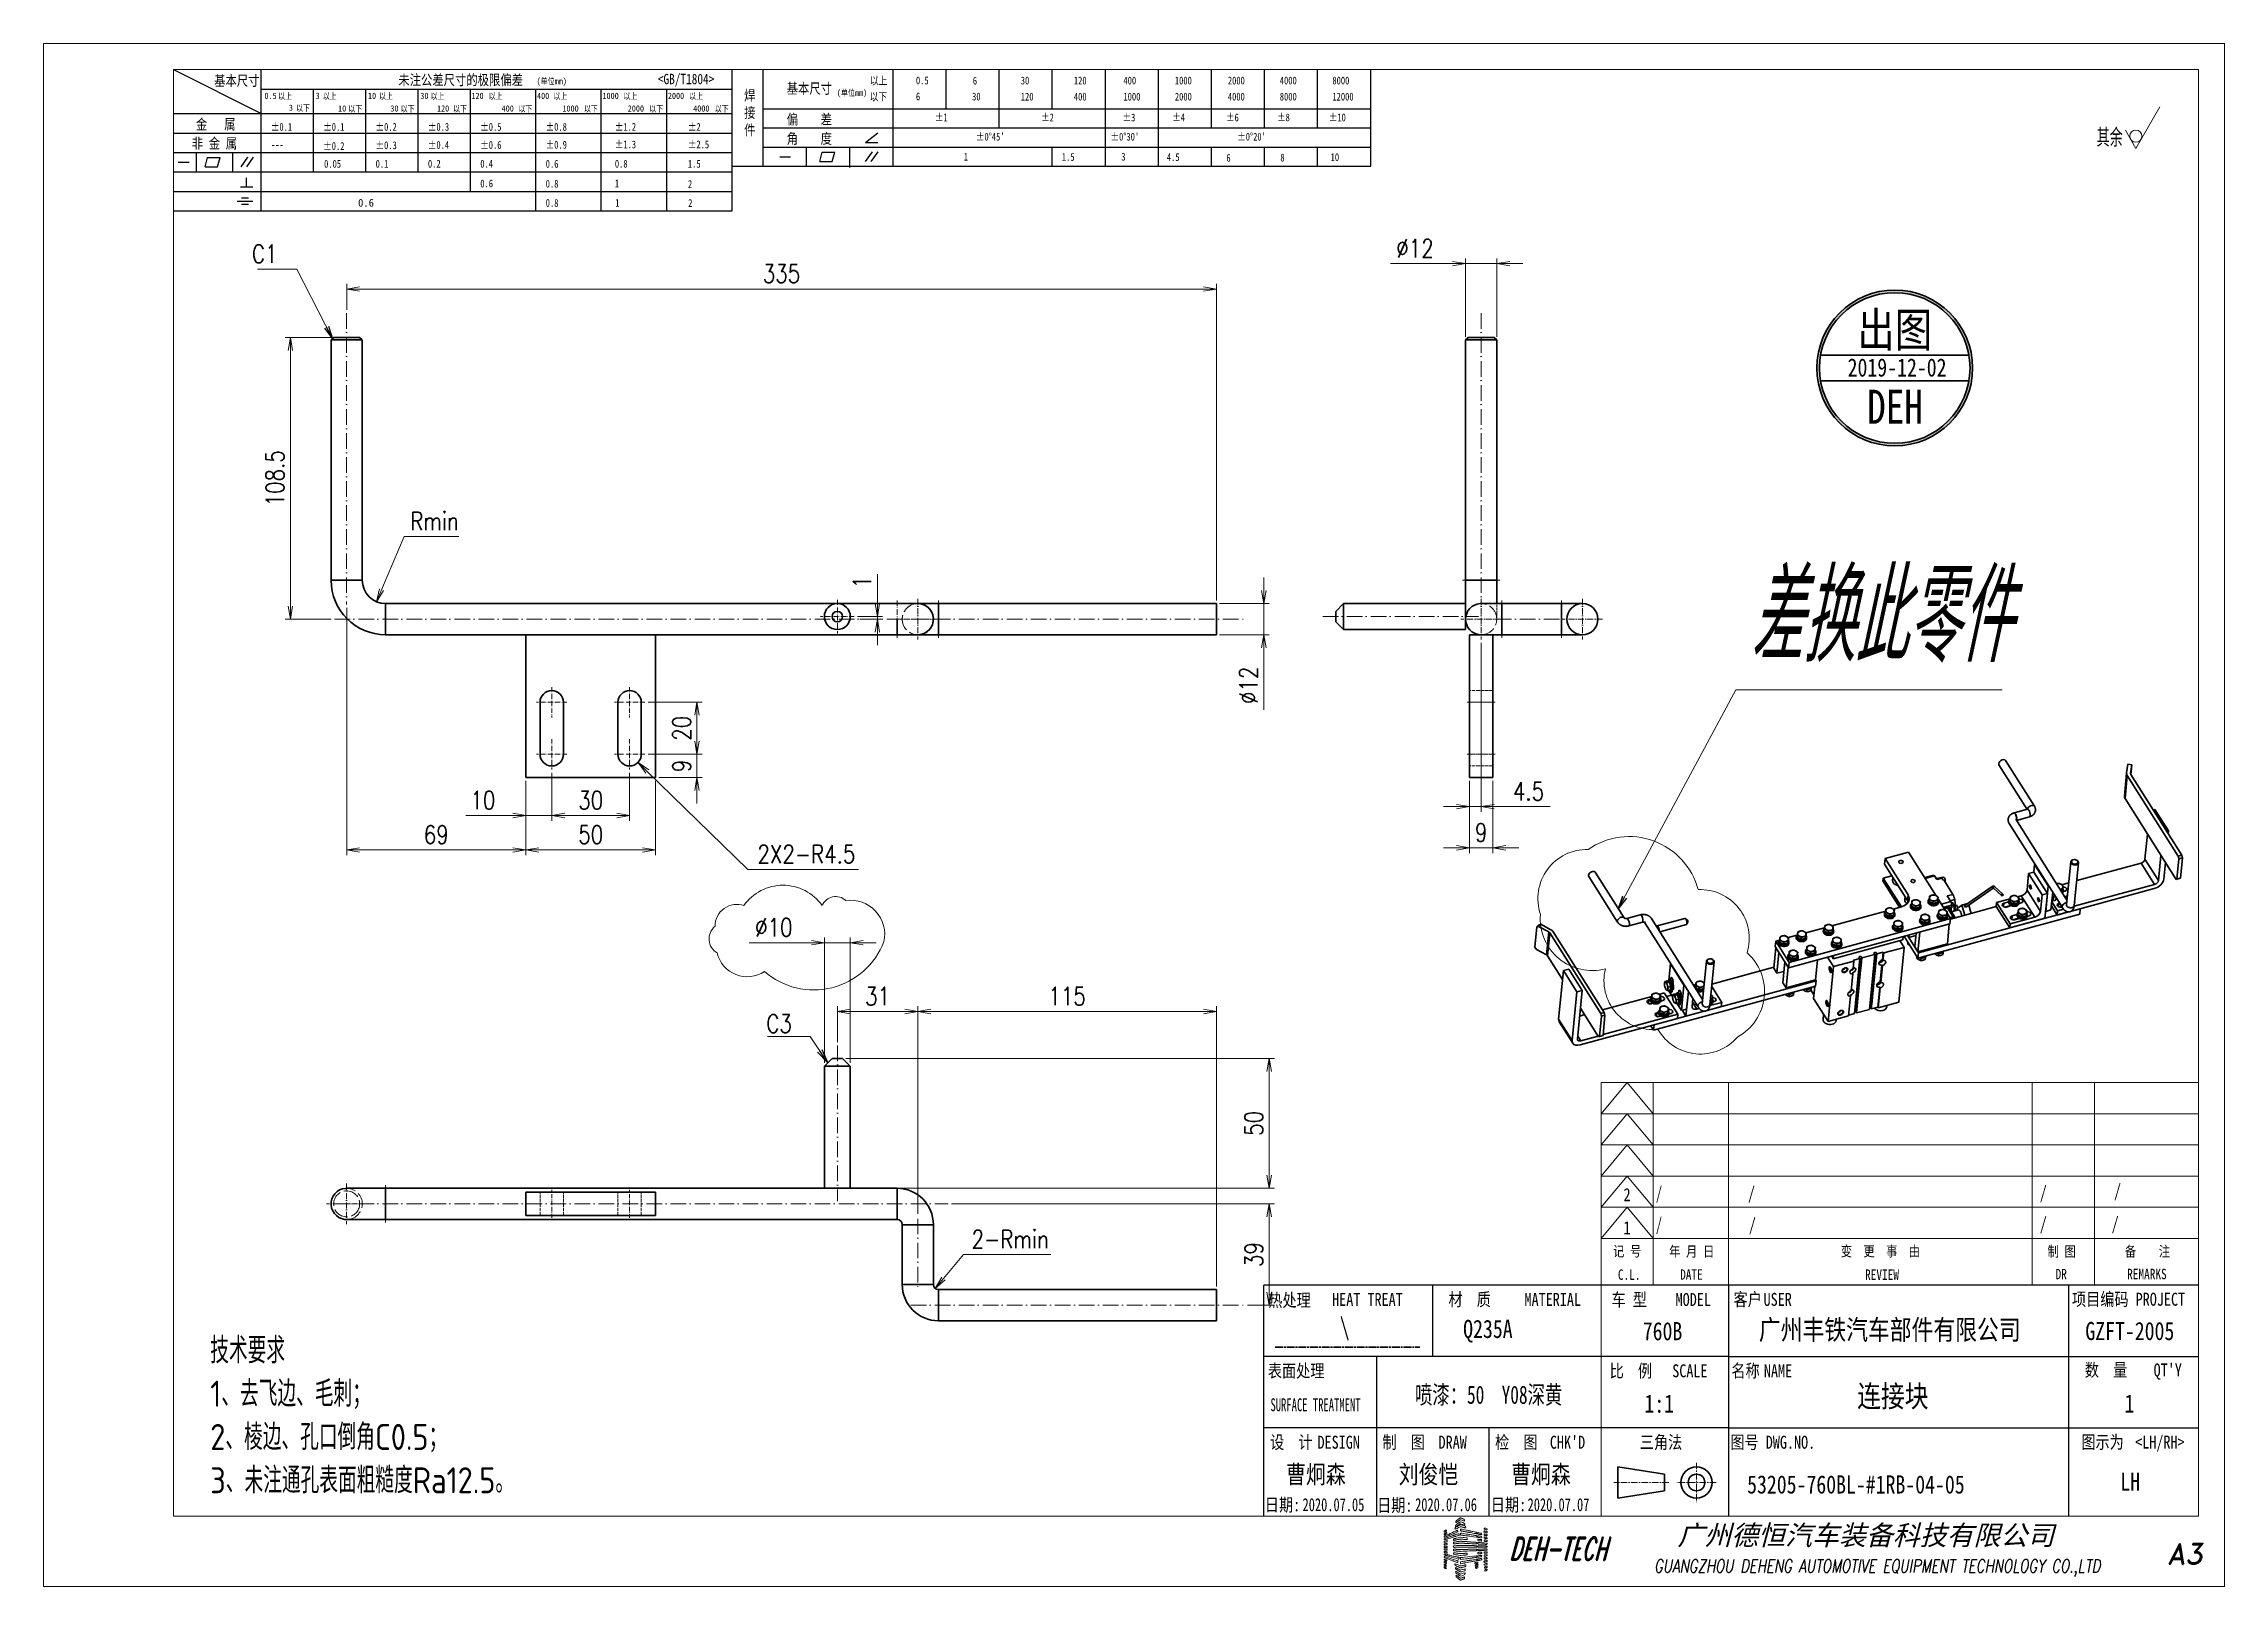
# Model space of a CAD drawing. Header units: millimetres. Extents: x 1333 to 76562, y -37889 to -7215.
# Drawn here: x 8266 to 9106, y -16991 to -16397 of the extents above; entities that cross this region are included whole.
import ezdxf
from ezdxf.enums import TextEntityAlignment as Align

# ---------------------------------------------------------------- set-up
doc = ezdxf.new("R2010")
doc.units = ezdxf.units.MM
doc.header["$LTSCALE"] = 0.5
for name, pattern in [('AM_ISO02W050x2', [3.75, 3, -0.75]), ('AM_ISO08W050x2', [9, 6, -0.75, 1.5, -0.75]), ('CENTER', [2, 1.25, -0.25, 0.25, -0.25]), ('DASHDOT', [18.5, 12, -3, 0.5, -3]), ('DASHED', [15, 12, -3]), ('DOT2', [0.125, 0, -0.125])]:
    doc.linetypes.add(name, pattern=pattern)
for name, color, linetype in [('Dim', 7, 'Continuous'), ('图\\M+19E79\\M+195B6\\M+18E9A', 7, 'Continuous'), ('图号', 7, 'Continuous'), ('图名', 7, 'Continuous'), ('数量', 7, 'Continuous'), ('材质', 7, 'Continuous'), ('表面处理', 7, 'Continuous'), ('车型', 7, 'Continuous')]:
    doc.layers.add(name, color=color, linetype=linetype)
for name, color, linetype, lineweight in [('中心线', 2, 'AM_ISO08W050x2', 18), ('印章专用-出图', 1, 'Continuous', 80), ('图框', 7, 'Continuous', 18), ('标注线', 3, 'Continuous', 18), ('热处理', 7, 'Continuous', 20), ('粗实线', 7, 'Continuous', 35), ('粗点划线', 6, 'AM_ISO08W050x2', 35), ('虚线', 1, 'AM_ISO02W050x2', 18)]:
    doc.layers.add(name, color=color, linetype=linetype, lineweight=lineweight)
doc.layers.add('打印-禁用', color=7, linetype='Continuous', lineweight=15, plot=False)
doc.styles.add('DIM', font='romans.shx', dxfattribs={"width": 0.8, "bigfont": 'bigfont.shx'})
doc.styles.get("Standard").update_dxf_attribs({"font": 'simplex.shx'})
doc.styles.add('STYLE1', font='')
doc.styles.add('国标', font='simfang.ttf', dxfattribs={"width": 0.8})
doc.styles.add('机械长仿宋', font='gbenor.shx', dxfattribs={"height": 1, "bigfont": 'gbcbig.shx'})
doc.styles.add('标题\\M+18E9A', font='romand.shx', dxfattribs={"oblique": 10, "bigfont": 'bigfont.shx'})
doc.styles.get('STYLE1').set_extended_font_data('SimSun')
doc.dimstyles.new('DEH 1-2', dxfattribs={"dimscale": 2, "dimtxt": 3.5, "dimasz": 2.5, "dimexe": 1, "dimexo": 0.625, "dimgap": 1.2, "dimtad": 1, "dimtoh": 1, "dimdsep": 46, "dimtxsty": 'DIM', "dimblk": 'OPEN', "dimcen": 0, "dimclrd": 8, "dimclre": 8, "dimclrt": 2, "dimazin": 2, "dimtfac": 0.5, "dimtmove": 0, "dimatfit": 3, "dimldrblk": 'OPEN', "dimfxl": 0, "dimtolj": 2, "dimlwd": 18, "dimlwe": 18, "dimarcsym": 0})
doc.dimstyles.new('DEH 1-2$0', dxfattribs={"dimscale": 2, "dimtxt": 3.5, "dimasz": 2.5, "dimexe": 1, "dimexo": 0.625, "dimgap": 1.2, "dimtad": 1, "dimdsep": 46, "dimtxsty": 'DIM', "dimblk": 'OPEN', "dimcen": 0, "dimclrd": 8, "dimclre": 8, "dimclrt": 2, "dimazin": 2, "dimtfac": 0.5, "dimtmove": 0, "dimatfit": 3, "dimldrblk": 'OPEN', "dimfxl": 0, "dimtolj": 2, "dimlwd": 13, "dimlwe": 13, "dimarcsym": 0})
doc.dimstyles.new('DEH 1-2$4', dxfattribs={"dimscale": 2, "dimtxt": 3.5, "dimasz": 2.5, "dimexe": 1, "dimexo": 0.625, "dimgap": 1.2, "dimtad": 1, "dimtoh": 1, "dimdsep": 46, "dimtxsty": 'DIM', "dimblk": 'OPEN', "dimcen": 0, "dimclrd": 8, "dimclre": 8, "dimclrt": 2, "dimazin": 2, "dimtfac": 0.5, "dimtofl": 0, "dimtmove": 0, "dimatfit": 3, "dimldrblk": 'OPEN', "dimfxl": 0, "dimtolj": 2, "dimlwd": 18, "dimlwe": 18, "dimarcsym": 0})

msp = doc.modelspace()

# ---------------------------------------------------------------- texts
at = {"layer": 'Dim', "color": 2, "insert": (8554.386, -16777.958), "char_height": 7, "attachment_point": 9, "style": 'DIM'}
msp.add_mtext('\\A2;C3', dxfattribs=at)
at = {"layer": '图\\M+19E79\\M+195B6\\M+18E9A', "color": 3, "style": '国标'}
for s, height, width, p in [('2', 5, 0.8, (8874.722, -16842.811)), ('/', 5, 0.705904, (8887.186, -16842.179)), ('/', 5, 0.8, (8922.657, -16842.179)), ('/', 5, 0.8, (9035.067, -16841.981)), ('/', 5, 0.8, (9063.657, -16841.24)), ('/', 5, 0.705904, (8887.186, -16854.179)), ('/', 5, 0.8, (8923.001, -16854.348)), ('/', 5, 0.8, (9035.067, -16853.981)), ('/', 5, 0.8, (9062.73, -16853.96)), ('1', 5, 0.8, (8874.7, -16855.531)), ('广州丰铁汽车部件有限公司', 7.7, 0.8, (8926.857, -16896.161)), ('GZFT-2005', 7, 0.8, (9052.601, -16896.303)), ('1:1', 7, 0.8, (8882.768, -16924.257)), ('曹炯森', 7, 0.8, (8744.763, -16951.49)), ('刘俊恺', 7, 0.8, (8788.123, -16951.49)), ('曹炯森', 7, 0.8, (8831.443, -16951.49)), ('2020.07.05', 5, 0.7, (8751.093, -16962.163)), ('2020.07.06', 5, 0.7, (8794.453, -16962.163)), ('2020.07.07', 5, 0.7, (8837.773, -16962.163))]:
    msp.add_text(s, height=height, dxfattribs=dict(at, width=width)).set_placement(p)
at = {"layer": '图\\M+19E79\\M+195B6\\M+18E9A', "color": 3, "style": '国标', "width": 0.8}
msp.add_text('LH', height=7, dxfattribs=at).set_placement((9069.91, -16954.29), align=Align.CENTER)
at = {"layer": '图号', "color": 3, "style": '国标', "width": 0.8}
msp.add_text('53205-760BL-#1RB-04-05', height=7, dxfattribs=at).set_placement((8922.326, -16955.376))
at = {"layer": '图名', "color": 3, "style": '国标', "width": 0.8}
msp.add_text('连接块', height=8.4, dxfattribs=at).set_placement((8978.471, -16922.096), align=Align.CENTER)
at = {"layer": '数量', "color": 3, "style": '国标', "width": 0.8}
msp.add_text('1', height=7, dxfattribs=at).set_placement((9069.603, -16924.226), align=Align.CENTER)
at = {"layer": '材质', "color": 3, "style": '国标', "width": 0.8}
msp.add_text('Q235A', height=7, dxfattribs=at).set_placement((8822.483, -16895.483), align=Align.CENTER)
at = {"layer": '标注线', "color": 2, "insert": (8356.245, -16481.567), "char_height": 7, "attachment_point": 9, "style": 'DIM'}
msp.add_mtext('{\\Fromans,bigfont|c134;C1}', dxfattribs=at)
at = {"layer": '标注线', "insert": (8923.258, -16600.157), "char_height": 35, "width": 751.49343, "attachment_point": 1, "style": 'DIM'}
msp.add_mtext('{\\Fgbeitc,gbcbig|c134;差换此零件}', dxfattribs=at)
at = {"layer": '标注线', "color": 2, "insert": (8330.349, -16955.272), "char_height": 10, "width": 229.64922, "attachment_point": 7, "style": '机械长仿宋'}
msp.add_mtext('\\A2;技术要求\\P1、去飞边、毛刺；\\P2、棱边、孔口倒角C0.5；\\P3、未注通孔表面粗糙度Ra12.5。', dxfattribs=at)
at = {"layer": '热处理', "color": 3, "style": '国标', "width": 0.8}
msp.add_text('\\', height=7, dxfattribs=at).set_placement((8767.326, -16894.73), align=Align.CENTER)
at = {"layer": '表面处理', "color": 3, "style": '国标', "width": 0.7}
msp.add_text('喷漆：50  Y08深黄', height=7, dxfattribs=at).set_placement((8822.767, -16920.837), align=Align.CENTER)
at = {"layer": '车型', "color": 3, "style": '国标', "width": 0.8}
msp.add_text('760B', height=7, dxfattribs=at).set_placement((8889.756, -16896.361), align=Align.CENTER)

# ---------------------------------------------------------------- blocks, each defined once
blk = doc.blocks.new('GZDEH零件A3图框V01版')
at = {"lineweight": 5}
for p, q in [((3129.32, -1835.39), (3129.31, -1835.43)), ((3129.33, -1835.3), (3129.32, -1835.39)), ((3129.34, -1835.26), (3129.33, -1835.3)), ((3129.35, -1835.17), (3129.34, -1835.26)), ((3129.5, -1835.07), (3129.35, -1835.17)), ((3129.39, -1834.94), (3129.41, -1834.81)), ((3129.49, -1834.91), (3129.39, -1834.94)), ((3129.41, -1834.81), (3129.42, -1834.75)), ((3129.42, -1834.75), (3129.45, -1834.63)), ((3129.45, -1834.63), (3129.57, -1834.55)), ((3129.46, -1834.14), (3129.48, -1834.12)), ((3129.47, -1834.17), (3129.46, -1834.14)), ((3129.49, -1834.18), (3129.47, -1834.17)), ((3129.48, -1834.02), (3129.49, -1833.97)), ((3129.48, -1834.12), (3129.48, -1834.02)), ((3129.49, -1833.97), (3129.51, -1833.87)), ((3129.52, -1834.18), (3129.49, -1834.18)), ((3129.54, -1834.89), (3129.49, -1834.91)), ((3129.49, -1835.41), (3129.55, -1835.37)), ((3129.57, -1835.03), (3129.5, -1835.07)), ((3129.51, -1833.87), (3129.82, -1833.63)), ((3129.53, -1834.18), (3129.52, -1834.18)), ((3129.56, -1834.17), (3129.53, -1834.18)), ((3129.63, -1834.84), (3129.54, -1834.89)), ((3129.55, -1835.37), (3129.67, -1835.29)), ((3129.85, -1833.95), (3129.56, -1834.17)), ((3129.57, -1834.55), (3129.62, -1834.51)), ((3129.72, -1834.94), (3129.57, -1835.03)), ((3129.62, -1834.51), (3129.73, -1834.41)), ((3129.81, -1834.71), (3129.63, -1834.84)), ((3129.67, -1835.29), (3129.72, -1835.3)), ((3129.82, -1834.89), (3129.72, -1834.94)), ((3129.72, -1835.3), (3129.76, -1835.29)), ((3129.73, -1834.41), (3129.76, -1834.42)), ((3129.76, -1834.42), (3129.79, -1834.4)), ((3129.76, -1835.29), (3129.79, -1835.25)), ((3129.79, -1834.4), (3129.8, -1834.38)), ((3129.79, -1835.25), (3129.8, -1835.24)), ((3129.8, -1834.38), (3129.86, -1834.34)), ((3129.8, -1835.24), (3129.81, -1835.24)), ((3129.9, -1834.65), (3129.81, -1834.71)), ((3129.81, -1835.24), (3129.82, -1835.23)), ((3129.82, -1833.63), (3129.97, -1833.5)), ((3129.87, -1834.87), (3129.82, -1834.89)), ((3129.82, -1835.23), (3130.01, -1835.13)), ((3129.99, -1833.84), (3129.85, -1833.95)), ((3129.86, -1834.34), (3129.89, -1834.32)), ((3129.96, -1834.82), (3129.87, -1834.87)), ((3129.89, -1834.32), (3129.94, -1834.28)), ((3130.09, -1834.54), (3129.9, -1834.65)), ((3129.94, -1834.28), (3130.01, -1834.25)), ((3130.08, -1834.74), (3129.96, -1834.82)), ((3129.97, -1833.5), (3130.28, -1833.26)), ((3130.28, -1833.62), (3129.99, -1833.84)), ((3130.01, -1834.25), (3130.04, -1834.23)), ((3130.01, -1835.13), (3130.11, -1835.09)), ((3130.04, -1834.23), (3130.09, -1834.18)), ((3130.15, -1834.71), (3130.08, -1834.74)), ((3130.09, -1834.18), (3130.15, -1834.15)), ((3130.14, -1834.5), (3130.09, -1834.54)), ((3130.11, -1835.09), (3130.3, -1834.99)), ((3130.17, -1834.48), (3130.14, -1834.5)), ((3130.15, -1834.15), (3130.18, -1834.13)), ((3130.27, -1834.64), (3130.15, -1834.71)), ((3130.23, -1834.45), (3130.17, -1834.48)), ((3130.18, -1834.13), (3130.23, -1834.09)), ((3130.23, -1834.09), (3130.26, -1834.08)), ((3130.27, -1834.41), (3130.23, -1834.45)), ((3130.26, -1834.08), (3130.27, -1834.07)), ((3130.27, -1834.07), (3130.28, -1834.05)), ((3130.32, -1834.4), (3130.27, -1834.41)), ((3130.33, -1834.61), (3130.27, -1834.64)), ((3130.28, -1833.26), (3130.35, -1833.26)), ((3130.34, -1833.62), (3130.28, -1833.62)), ((3130.28, -1834.05), (3130.63, -1834.12)), ((3130.3, -1834.99), (3130.39, -1834.98)), ((3130.38, -1834.42), (3130.32, -1834.4)), ((3130.38, -1834.61), (3130.33, -1834.61)), ((3130.37, -1833.62), (3130.34, -1833.62)), ((3130.35, -1833.26), (3130.39, -1833.27)), ((3130.42, -1833.66), (3130.37, -1833.62)), ((3130.69, -1834.53), (3130.38, -1834.42)), ((3130.44, -1834.63), (3130.38, -1834.61)), ((3130.39, -1833.27), (3130.45, -1833.3)), ((3130.39, -1834.98), (3130.44, -1834.98)), ((3130.62, -1833.72), (3130.42, -1833.66)), ((3130.67, -1834.69), (3130.44, -1834.63)), ((3130.44, -1834.98), (3130.54, -1835)), ((3130.45, -1833.3), (3130.65, -1833.36)), ((3130.54, -1835), (3130.71, -1835.06)), ((3130.73, -1833.76), (3130.62, -1833.72)), ((3130.63, -1834.12), (3130.81, -1834.18)), ((3130.65, -1833.36), (3130.76, -1833.4)), ((3130.79, -1834.72), (3130.67, -1834.69)), ((3130.85, -1834.57), (3130.69, -1834.53)), ((3130.71, -1835.06), (3130.79, -1835.08)), ((3130.93, -1833.82), (3130.73, -1833.76)), ((3130.76, -1833.4), (3130.95, -1833.5)), ((3131.02, -1834.78), (3130.79, -1834.72)), ((3130.79, -1835.08), (3130.97, -1835.11)), ((3130.81, -1834.18), (3131.14, -1834.33)), ((3131.17, -1834.65), (3130.85, -1834.57)), ((3130.97, -1833.84), (3130.93, -1833.82)), ((3130.95, -1833.5), (3131, -1833.5)), ((3131, -1833.85), (3130.97, -1833.84)), ((3130.97, -1835.11), (3131.1, -1835.14)), ((3131, -1833.5), (3131.02, -1833.51)), ((3131.05, -1833.87), (3131, -1833.85)), ((3131.02, -1833.51), (3131.07, -1833.52)), ((3131.12, -1834.81), (3131.02, -1834.78)), ((3131.06, -1833.89), (3131.05, -1833.87)), ((3131.1, -1833.88), (3131.06, -1833.89)), ((3131.07, -1833.52), (3131.11, -1833.65)), ((3131.11, -1833.86), (3131.1, -1833.88)), ((3131.1, -1835.14), (3131.17, -1835.16)), ((3131.11, -1833.65), (3131.11, -1833.73)), ((3131.11, -1833.73), (3131.11, -1833.86)), ((3131.17, -1834.82), (3131.12, -1834.81)), ((3131.14, -1834.33), (3131.15, -1834.38)), ((3131.15, -1834.38), (3131.16, -1834.41)), ((3131.16, -1834.41), (3131.19, -1834.46)), ((3131.2, -1834.58), (3131.17, -1834.65)), ((3131.28, -1834.83), (3131.17, -1834.82)), ((3131.17, -1835.16), (3131.3, -1835.19)), ((3131.19, -1834.46), (3131.2, -1834.54)), ((3131.2, -1834.54), (3131.2, -1834.58)), ((3131.3, -1834.86), (3131.28, -1834.83)), ((3131.31, -1834.87), (3131.3, -1834.86)), ((3131.3, -1835.19), (3131.33, -1835.19)), ((3131.34, -1834.88), (3131.31, -1834.87)), ((3131.33, -1835.19), (3131.34, -1835.19)), ((3131.35, -1834.97), (3131.34, -1834.88)), ((3131.34, -1835.19), (3131.36, -1835.17)), ((3131.36, -1835.01), (3131.35, -1834.97)), ((3131.38, -1835.1), (3131.36, -1835.01)), ((3131.36, -1835.17), (3131.37, -1835.14)), ((3131.37, -1835.13), (3131.38, -1835.1)), ((3131.37, -1835.14), (3131.37, -1835.13)), ((3135, -1835.23), (3134.95, -1835.31)), ((3134.95, -1835.31), (3134.95, -1835.37)), ((3134.95, -1835.37), (3134.98, -1835.46)), ((3135.18, -1835.25), (3135, -1835.23)), ((3135.28, -1835.28), (3135.18, -1835.25)), ((3135.45, -1835.35), (3135.28, -1835.28)), ((3135.49, -1835.43), (3135.45, -1835.35)), ((3127.23, -1835.85), (3127.21, -1835.92)), ((3127.21, -1835.92), (3127.22, -1835.96)), ((3127.24, -1836.82), (3127.21, -1836.9)), ((3127.21, -1836.9), (3127.22, -1836.95)), ((3127.22, -1838.33), (3127.21, -1838.38)), ((3127.21, -1838.38), (3127.24, -1838.45)), ((3127.22, -1838.82), (3127.21, -1838.87)), ((3127.21, -1838.87), (3127.24, -1838.93)), ((3127.22, -1839.31), (3127.21, -1839.37)), ((3127.21, -1839.37), (3127.24, -1839.44)), ((3127.22, -1835.96), (3127.25, -1836.02)), ((3127.22, -1836.95), (3127.25, -1837.02)), ((3127.23, -1837.3), (3127.22, -1837.38)), ((3127.22, -1837.38), (3127.22, -1837.42)), ((3127.22, -1837.42), (3127.25, -1837.5)), ((3127.23, -1837.82), (3127.22, -1837.89)), ((3127.22, -1837.89), (3127.22, -1837.93)), ((3127.22, -1837.93), (3127.25, -1838)), ((3127.25, -1838.26), (3127.22, -1838.33)), ((3127.25, -1838.75), (3127.22, -1838.82)), ((3127.25, -1839.25), (3127.22, -1839.31)), ((3127.29, -1835.8), (3127.23, -1835.85)), ((3127.24, -1836.34), (3127.23, -1836.36)), ((3127.23, -1836.36), (3127.23, -1836.42)), ((3127.23, -1836.42), (3127.23, -1836.45)), ((3127.23, -1836.45), (3127.23, -1836.51)), ((3127.23, -1836.51), (3127.33, -1836.51)), ((3127.36, -1837.25), (3127.23, -1837.3)), ((3127.26, -1837.77), (3127.23, -1837.82)), ((3127.25, -1836.34), (3127.24, -1836.34)), ((3127.61, -1836.62), (3127.24, -1836.82)), ((3127.24, -1838.45), (3127.25, -1838.46)), ((3127.24, -1838.93), (3127.25, -1838.94)), ((3127.24, -1839.44), (3127.33, -1839.46)), ((3127.25, -1836.02), (3127.26, -1836.03)), ((3127.27, -1836.32), (3127.25, -1836.34)), ((3127.25, -1837.02), (3127.39, -1836.98)), ((3127.25, -1837.5), (3127.42, -1837.46)), ((3127.25, -1838), (3127.47, -1837.96)), ((3127.34, -1838.25), (3127.25, -1838.26)), ((3127.25, -1838.46), (3127.26, -1838.47)), ((3127.25, -1838.48), (3127.48, -1838.47)), ((3127.26, -1838.47), (3127.25, -1838.48)), ((3127.41, -1838.74), (3127.25, -1838.75)), ((3127.25, -1838.94), (3127.26, -1838.95)), ((3127.26, -1838.95), (3127.25, -1838.96)), ((3127.25, -1838.96), (3127.47, -1838.96)), ((3127.47, -1839.25), (3127.25, -1839.25)), ((3127.26, -1836.03), (3127.27, -1836.03)), ((3127.29, -1837.75), (3127.26, -1837.77)), ((3127.27, -1836.03), (3127.28, -1836.03)), ((3127.42, -1836.21), (3127.27, -1836.32)), ((3127.28, -1836.03), (3127.44, -1835.95)), ((3127.32, -1835.77), (3127.29, -1835.8)), ((3127.35, -1837.75), (3127.29, -1837.75)), ((3127.4, -1835.73), (3127.32, -1835.77)), ((3127.33, -1836.51), (3127.39, -1836.49)), ((3127.33, -1839.46), (3127.38, -1839.46)), ((3127.38, -1838.24), (3127.34, -1838.25)), ((3127.5, -1837.71), (3127.35, -1837.75)), ((3127.43, -1837.22), (3127.36, -1837.25)), ((3127.47, -1838.23), (3127.38, -1838.24)), ((3127.38, -1839.46), (3127.47, -1839.48)), ((3127.39, -1836.49), (3127.47, -1836.43)), ((3127.39, -1836.98), (3127.46, -1836.95)), ((3127.47, -1835.66), (3127.4, -1835.73)), ((3127.49, -1838.73), (3127.41, -1838.74)), ((3127.51, -1836.16), (3127.42, -1836.21)), ((3127.42, -1837.46), (3127.5, -1837.44)), ((3127.57, -1837.17), (3127.43, -1837.22)), ((3127.44, -1835.95), (3127.52, -1835.9)), ((3127.46, -1836.95), (3127.59, -1836.88)), ((3127.52, -1835.63), (3127.47, -1835.65)), ((3127.47, -1836.43), (3127.57, -1836.39)), ((3127.47, -1837.96), (3127.58, -1837.94)), ((3127.6, -1838.19), (3127.47, -1838.23)), ((3127.47, -1838.96), (3127.58, -1838.96)), ((3127.57, -1839.25), (3127.47, -1839.25)), ((3127.47, -1839.48), (3127.58, -1839.48)), ((3127.48, -1838.47), (3127.59, -1838.46)), ((3127.65, -1838.72), (3127.49, -1838.73)), ((3127.5, -1837.44), (3127.66, -1837.39)), ((3127.58, -1837.69), (3127.5, -1837.71)), ((3127.69, -1836.08), (3127.51, -1836.16)), ((3127.61, -1835.62), (3127.52, -1835.63)), ((3127.52, -1835.9), (3127.66, -1835.78)), ((3127.57, -1836.39), (3127.63, -1836.36)), ((3127.68, -1837.13), (3127.57, -1837.17)), ((3127.78, -1839.25), (3127.57, -1839.25)), ((3127.73, -1837.65), (3127.58, -1837.69)), ((3127.58, -1837.94), (3127.78, -1837.87)), ((3127.58, -1838.96), (3127.81, -1838.96)), ((3127.58, -1839.48), (3127.63, -1839.48)), ((3127.59, -1836.88), (3127.69, -1836.85)), ((3127.59, -1838.46), (3127.81, -1838.41)), ((3127.67, -1838.19), (3127.6, -1838.19)), ((3127.67, -1835.66), (3127.61, -1835.62)), ((3127.8, -1836.53), (3127.61, -1836.62)), ((3127.63, -1836.36), (3127.71, -1836.29)), ((3127.63, -1839.48), (3127.73, -1839.48)), ((3127.7, -1838.72), (3127.65, -1838.72)), ((3127.66, -1835.78), (3127.68, -1835.72)), ((3127.66, -1837.39), (3127.78, -1837.35)), ((3127.68, -1835.72), (3127.67, -1835.67)), ((3127.81, -1838.19), (3127.67, -1838.19)), ((3127.74, -1837.11), (3127.68, -1837.13)), ((3127.72, -1836.16), (3127.69, -1836.08)), ((3127.69, -1836.85), (3127.74, -1836.83)), ((3127.73, -1838.72), (3127.7, -1838.72)), ((3127.71, -1836.29), (3127.72, -1836.2)), ((3127.72, -1836.2), (3127.72, -1836.16)), ((3127.75, -1837.63), (3127.73, -1837.65)), ((3127.78, -1838.73), (3127.73, -1838.72)), ((3127.73, -1839.48), (3127.73, -1839.49)), ((3127.73, -1839.49), (3127.73, -1839.5)), ((3127.73, -1839.5), (3127.73, -1839.51)), ((3127.73, -1839.51), (3127.76, -1839.51)), ((3127.74, -1836.83), (3127.83, -1836.79)), ((3127.85, -1837.08), (3127.74, -1837.11)), ((3127.78, -1837.64), (3127.75, -1837.63)), ((3127.76, -1839.51), (3127.78, -1839.51)), ((3127.78, -1837.35), (3127.83, -1837.33)), ((3127.79, -1837.66), (3127.78, -1837.64)), ((3127.78, -1837.87), (3127.82, -1837.8)), ((3127.81, -1838.79), (3127.78, -1838.73)), ((3127.81, -1839.34), (3127.78, -1839.25)), ((3127.78, -1839.51), (3127.81, -1839.48)), ((3127.82, -1837.74), (3127.79, -1837.66)), ((3128.19, -1836.38), (3127.8, -1836.53)), ((3127.81, -1838.28), (3127.81, -1838.19)), ((3127.81, -1838.32), (3127.81, -1838.28)), ((3127.81, -1838.41), (3127.81, -1838.32)), ((3127.81, -1838.82), (3127.81, -1838.79)), ((3127.82, -1838.89), (3127.81, -1838.82)), ((3127.81, -1838.91), (3127.82, -1838.89)), ((3127.81, -1838.93), (3127.81, -1838.91)), ((3127.81, -1838.96), (3127.81, -1838.93)), ((3127.82, -1839.39), (3127.81, -1839.34)), ((3127.81, -1839.48), (3127.82, -1839.39)), ((3127.82, -1837.8), (3127.82, -1837.74)), ((3127.83, -1836.79), (3127.95, -1836.75)), ((3127.83, -1837.33), (3127.95, -1837.29)), ((3127.87, -1837.07), (3127.85, -1837.08)), ((3127.88, -1837.06), (3127.87, -1837.07)), ((3127.9, -1837.05), (3127.88, -1837.06)), ((3128.05, -1837), (3127.9, -1837.05)), ((3127.95, -1836.75), (3128.01, -1836.72)), ((3127.95, -1837.29), (3128.36, -1837.17)), ((3128.01, -1836.72), (3128.12, -1836.66)), ((3128.12, -1836.98), (3128.05, -1837)), ((3128.12, -1836.66), (3128.17, -1836.66)), ((3128.26, -1836.93), (3128.12, -1836.98)), ((3128.17, -1836.66), (3128.2, -1836.65)), ((3128.28, -1836.33), (3128.19, -1836.38)), ((3128.2, -1836.65), (3128.24, -1836.62)), ((3128.24, -1836.62), (3128.5, -1836.52)), ((3128.28, -1836.92), (3128.26, -1836.93)), ((3128.33, -1836.31), (3128.28, -1836.33)), ((3128.29, -1836.92), (3128.28, -1836.92)), ((3128.31, -1836.91), (3128.29, -1836.92)), ((3128.48, -1836.85), (3128.31, -1836.91)), ((3128.43, -1836.26), (3128.33, -1836.31)), ((3128.36, -1837.17), (3128.57, -1837.1)), ((3128.84, -1836.08), (3128.43, -1836.26)), ((3128.57, -1836.82), (3128.48, -1836.85)), ((3128.5, -1836.52), (3128.63, -1836.46)), ((3128.74, -1836.76), (3128.57, -1836.82)), ((3128.57, -1837.1), (3128.98, -1836.98)), ((3128.63, -1836.46), (3128.88, -1836.36)), ((3128.76, -1836.75), (3128.74, -1836.76)), ((3128.77, -1836.75), (3128.76, -1836.75)), ((3128.79, -1836.74), (3128.77, -1836.75)), ((3128.9, -1836.7), (3128.79, -1836.74)), ((3129.05, -1835.99), (3128.84, -1836.08)), ((3128.88, -1836.36), (3129.01, -1836.32)), ((3128.96, -1836.68), (3128.9, -1836.7)), ((3129.08, -1836.64), (3128.96, -1836.68)), ((3128.98, -1836.98), (3129.09, -1836.94)), ((3129.01, -1839.4), (3129, -1839.47)), ((3129, -1839.47), (3129.04, -1839.56)), ((3129.01, -1836.32), (3129.06, -1836.29)), ((3129.05, -1839.32), (3129.01, -1839.4)), ((3129.05, -1837.33), (3129.02, -1837.42)), ((3129.02, -1837.42), (3129.02, -1837.47)), ((3129.02, -1837.47), (3129.04, -1837.57)), ((3129.05, -1838), (3129.02, -1838.09)), ((3129.02, -1838.09), (3129.02, -1838.15)), ((3129.02, -1838.15), (3129.04, -1838.24)), ((3129.05, -1838.65), (3129.02, -1838.74)), ((3129.02, -1838.74), (3129.02, -1838.79)), ((3129.02, -1838.79), (3129.04, -1838.89)), ((3129.04, -1837.57), (3129.05, -1837.58)), ((3129.04, -1838.24), (3129.06, -1838.26)), ((3129.04, -1838.89), (3129.06, -1838.91)), ((3129.04, -1839.56), (3129.05, -1839.57)), ((3129.46, -1835.81), (3129.05, -1835.99)), ((3129.13, -1837.3), (3129.05, -1837.33)), ((3129.05, -1837.58), (3129.06, -1837.6)), ((3129.06, -1837.6), (3129.05, -1837.62)), ((3129.05, -1837.62), (3129.08, -1837.61)), ((3129.09, -1837.97), (3129.05, -1838)), ((3129.13, -1838.64), (3129.05, -1838.65)), ((3129.24, -1839.32), (3129.05, -1839.32)), ((3129.05, -1839.57), (3129.06, -1839.59)), ((3129.06, -1839.59), (3129.05, -1839.6)), ((3129.05, -1839.6), (3129.07, -1839.59)), ((3129.06, -1836.29), (3129.17, -1836.23)), ((3129.06, -1838.26), (3129.07, -1838.27)), ((3129.06, -1838.91), (3129.06, -1838.93)), ((3129.06, -1838.93), (3129.08, -1838.96)), ((3129.07, -1838.27), (3129.09, -1838.29)), ((3129.07, -1839.59), (3129.1, -1839.61)), ((3129.09, -1836.63), (3129.08, -1836.64)), ((3129.08, -1837.61), (3129.1, -1837.61)), ((3129.08, -1838.96), (3129.18, -1838.96)), ((3129.1, -1836.63), (3129.09, -1836.63)), ((3129.09, -1836.94), (3129.15, -1836.92)), ((3129.12, -1837.96), (3129.09, -1837.97)), ((3129.09, -1838.27), (3129.11, -1838.26)), ((3129.09, -1838.29), (3129.09, -1838.27)), ((3129.12, -1836.62), (3129.1, -1836.63)), ((3129.1, -1837.61), (3129.12, -1837.6)), ((3129.11, -1838.26), (3129.12, -1838.27)), ((3129.24, -1836.58), (3129.12, -1836.62)), ((3129.12, -1837.6), (3129.22, -1837.58)), ((3129.17, -1837.96), (3129.12, -1837.96)), ((3129.12, -1838.27), (3129.3, -1838.26)), ((3129.16, -1837.28), (3129.13, -1837.3)), ((3129.17, -1838.64), (3129.13, -1838.64)), ((3129.15, -1836.92), (3129.27, -1836.88)), ((3129.24, -1837.27), (3129.16, -1837.28)), ((3129.17, -1836.23), (3129.22, -1836.23)), ((3129.29, -1837.94), (3129.17, -1837.96)), ((3129.24, -1838.63), (3129.17, -1838.64)), ((3129.18, -1838.96), (3129.23, -1838.96)), ((3129.22, -1836.23), (3129.25, -1836.22)), ((3129.22, -1837.58), (3129.27, -1837.57)), ((3129.23, -1838.96), (3129.34, -1838.96)), ((3129.3, -1836.56), (3129.24, -1836.58)), ((3129.31, -1837.23), (3129.24, -1837.27)), ((3129.59, -1838.61), (3129.24, -1838.63)), ((3129.34, -1839.32), (3129.24, -1839.32)), ((3129.25, -1836.22), (3129.29, -1836.19)), ((3129.27, -1836.88), (3129.4, -1836.85)), ((3129.27, -1837.57), (3129.36, -1837.56)), ((3129.29, -1836.19), (3129.52, -1836.1)), ((3129.34, -1837.93), (3129.29, -1837.94)), ((3129.41, -1836.52), (3129.3, -1836.56)), ((3129.3, -1838.26), (3129.38, -1838.25)), ((3129.31, -1835.43), (3129.32, -1835.45)), ((3129.36, -1837.23), (3129.31, -1837.23)), ((3129.32, -1835.45), (3129.35, -1835.48)), ((3129.46, -1837.91), (3129.34, -1837.93)), ((3129.34, -1838.94), (3129.34, -1838.93)), ((3129.34, -1838.93), (3131, -1838.93)), ((3129.34, -1838.95), (3129.34, -1838.94)), ((3129.34, -1838.96), (3129.34, -1838.95)), ((3129.53, -1839.32), (3129.34, -1839.32)), ((3129.35, -1835.48), (3129.49, -1835.41)), ((3129.44, -1837.23), (3129.36, -1837.23)), ((3129.36, -1837.56), (3129.4, -1837.55)), ((3129.38, -1838.25), (3129.56, -1838.23)), ((3129.4, -1836.85), (3129.47, -1836.83)), ((3129.4, -1837.55), (3129.42, -1837.54)), ((3129.43, -1836.52), (3129.41, -1836.52)), ((3129.42, -1837.54), (3129.46, -1837.53)), ((3129.44, -1836.51), (3129.43, -1836.52)), ((3129.46, -1836.5), (3129.44, -1836.51)), ((3129.5, -1837.2), (3129.44, -1837.23)), ((3129.56, -1835.76), (3129.46, -1835.81)), ((3129.63, -1836.44), (3129.46, -1836.5)), ((3129.46, -1837.53), (3129.6, -1837.5)), ((3129.53, -1837.91), (3129.46, -1837.91)), ((3129.47, -1836.83), (3129.6, -1836.79)), ((3129.53, -1837.18), (3129.5, -1837.2)), ((3129.52, -1836.1), (3129.64, -1836.05)), ((3129.6, -1837.17), (3129.53, -1837.18)), ((3129.56, -1837.91), (3129.53, -1837.91)), ((3129.53, -1839.33), (3129.53, -1839.32)), ((3129.53, -1839.34), (3129.53, -1839.33)), ((3129.53, -1839.33), (3129.53, -1839.33)), ((3129.75, -1839.34), (3129.53, -1839.34)), ((3129.6, -1835.73), (3129.56, -1835.76)), ((3129.63, -1837.89), (3129.56, -1837.91)), ((3129.56, -1838.23), (3129.6, -1838.22)), ((3129.76, -1838.61), (3129.59, -1838.61)), ((3129.7, -1835.69), (3129.6, -1835.73)), ((3129.6, -1836.79), (3129.75, -1836.74)), ((3129.87, -1837.1), (3129.6, -1837.17)), ((3129.6, -1837.5), (3129.67, -1837.49)), ((3129.6, -1838.22), (3129.62, -1838.22)), ((3129.62, -1838.22), (3129.66, -1838.21)), ((3129.72, -1836.41), (3129.63, -1836.44)), ((3129.75, -1837.86), (3129.63, -1837.89)), ((3129.64, -1836.05), (3129.87, -1835.95)), ((3129.66, -1838.21), (3129.72, -1838.21)), ((3129.67, -1837.49), (3129.82, -1837.46)), ((3129.73, -1835.67), (3129.7, -1835.69)), ((3129.89, -1836.36), (3129.72, -1836.41)), ((3129.72, -1838.21), (3129.74, -1838.21)), ((3129.76, -1835.67), (3129.73, -1835.67)), ((3129.74, -1838.21), (3129.79, -1838.21)), ((3129.75, -1836.74), (3129.82, -1836.72)), ((3129.81, -1837.85), (3129.75, -1837.86)), ((3129.86, -1839.34), (3129.75, -1839.34)), ((3129.79, -1835.67), (3129.76, -1835.67)), ((3130.11, -1838.59), (3129.76, -1838.61)), ((3129.82, -1835.76), (3129.79, -1835.67)), ((3129.79, -1838.21), (3129.87, -1838.2)), ((3129.94, -1837.85), (3129.81, -1837.85)), ((3129.84, -1835.81), (3129.82, -1835.76)), ((3129.82, -1836.72), (3129.96, -1836.67)), ((3129.82, -1837.46), (3129.86, -1837.45)), ((3129.88, -1835.89), (3129.84, -1835.81)), ((3129.86, -1837.45), (3129.88, -1837.45)), ((3130.08, -1839.34), (3129.86, -1839.34)), ((3129.87, -1835.95), (3129.88, -1835.93)), ((3130.01, -1837.07), (3129.87, -1837.1)), ((3129.87, -1838.2), (3129.91, -1838.19)), ((3129.88, -1835.91), (3129.88, -1835.89)), ((3129.88, -1835.93), (3129.88, -1835.91)), ((3129.88, -1837.45), (3129.91, -1837.44)), ((3129.94, -1836.33), (3129.89, -1836.36)), ((3129.91, -1837.44), (3130.06, -1837.41)), ((3129.91, -1838.19), (3129.99, -1838.17)), ((3129.98, -1836.32), (3129.94, -1836.33)), ((3130.06, -1837.83), (3129.94, -1837.85)), ((3129.96, -1836.67), (3130.03, -1836.66)), ((3130.03, -1836.32), (3129.98, -1836.32)), ((3129.99, -1838.17), (3130.08, -1838.17)), ((3130.27, -1837), (3130.01, -1837.07)), ((3130.1, -1836.42), (3130.03, -1836.32)), ((3130.03, -1836.66), (3130.07, -1836.65)), ((3130.06, -1837.41), (3130.13, -1837.39)), ((3130.13, -1837.81), (3130.06, -1837.83)), ((3130.07, -1836.65), (3130.12, -1836.61)), ((3130.08, -1838.17), (3130.13, -1838.17)), ((3130.08, -1839.35), (3130.08, -1839.34)), ((3130.08, -1839.36), (3130.08, -1839.35)), ((3130.43, -1839.36), (3130.08, -1839.36)), ((3130.08, -1839.36), (3130.08, -1839.36)), ((3130.12, -1836.49), (3130.1, -1836.42)), ((3130.19, -1838.58), (3130.11, -1838.59)), ((3130.12, -1836.61), (3130.12, -1836.49)), ((3130.13, -1837.39), (3130.27, -1837.36)), ((3130.25, -1837.78), (3130.13, -1837.81)), ((3130.13, -1838.17), (3130.23, -1838.17)), ((3130.24, -1838.58), (3130.19, -1838.58)), ((3130.23, -1838.15), (3130.23, -1838.14)), ((3130.23, -1838.14), (3130.4, -1838.14)), ((3130.23, -1838.16), (3130.23, -1838.15)), ((3130.23, -1838.17), (3130.23, -1838.16)), ((3130.32, -1838.57), (3130.24, -1838.58)), ((3130.38, -1837.78), (3130.25, -1837.78)), ((3130.32, -1837), (3130.27, -1837)), ((3130.27, -1837.36), (3130.3, -1837.36)), ((3130.3, -1837.36), (3130.31, -1837.36)), ((3130.31, -1837.36), (3130.33, -1837.35)), ((3130.34, -1837), (3130.32, -1837)), ((3130.58, -1838.57), (3130.32, -1838.57)), ((3130.33, -1837.35), (3130.35, -1837.35)), ((3130.38, -1836.99), (3130.34, -1837)), ((3130.36, -1835.44), (3130.35, -1835.43)), ((3130.35, -1835.43), (3130.35, -1835.56)), ((3130.35, -1835.56), (3130.35, -1835.62)), ((3130.35, -1835.62), (3130.35, -1835.75)), ((3130.35, -1835.75), (3130.49, -1835.8)), ((3130.38, -1836.21), (3130.35, -1836.23)), ((3130.35, -1836.23), (3130.35, -1836.35)), ((3130.35, -1836.35), (3130.35, -1836.41)), ((3130.35, -1836.41), (3130.35, -1836.54)), ((3130.35, -1836.54), (3130.43, -1836.58)), ((3130.35, -1837.35), (3130.36, -1837.35)), ((3130.37, -1835.42), (3130.36, -1835.43)), ((3130.36, -1835.43), (3130.36, -1835.44)), ((3130.36, -1837.35), (3130.38, -1837.35)), ((3130.68, -1835.46), (3130.37, -1835.42)), ((3130.4, -1836.21), (3130.38, -1836.21)), ((3130.86, -1837.04), (3130.38, -1836.99)), ((3130.38, -1837.35), (3130.43, -1837.36)), ((3130.45, -1837.78), (3130.38, -1837.78)), ((3130.43, -1836.2), (3130.4, -1836.21)), ((3130.4, -1838.14), (3130.48, -1838.14)), ((3130.5, -1836.22), (3130.43, -1836.2)), ((3130.43, -1836.58), (3130.48, -1836.59)), ((3130.43, -1837.36), (3130.46, -1837.36)), ((3130.6, -1839.36), (3130.43, -1839.36)), ((3130.59, -1837.78), (3130.45, -1837.78)), ((3130.46, -1837.36), (3130.51, -1837.36)), ((3130.48, -1836.59), (3130.57, -1836.58)), ((3130.48, -1838.14), (3130.66, -1838.14)), ((3130.49, -1835.8), (3130.57, -1835.82)), ((3130.54, -1836.22), (3130.5, -1836.22)), ((3130.51, -1837.36), (3130.72, -1837.38)), ((3130.61, -1836.24), (3130.54, -1836.22)), ((3130.57, -1835.82), (3130.73, -1835.83)), ((3130.57, -1836.58), (3130.61, -1836.59)), ((3130.71, -1838.57), (3130.58, -1838.57)), ((3130.59, -1837.79), (3130.59, -1837.78)), ((3130.59, -1837.8), (3130.59, -1837.79)), ((3130.59, -1837.81), (3130.59, -1837.8)), ((3130.73, -1837.81), (3130.59, -1837.81)), ((3130.95, -1839.36), (3130.6, -1839.36)), ((3130.97, -1836.29), (3130.61, -1836.24)), ((3130.61, -1836.59), (3130.62, -1836.59)), ((3130.62, -1836.59), (3130.66, -1836.6)), ((3130.66, -1836.6), (3130.86, -1836.63)), ((3130.66, -1838.14), (3130.66, -1838.15)), ((3130.66, -1838.15), (3130.66, -1838.16)), ((3130.66, -1838.16), (3130.66, -1838.17)), ((3130.66, -1838.17), (3130.85, -1838.17)), ((3130.84, -1835.49), (3130.68, -1835.46)), ((3130.97, -1838.57), (3130.71, -1838.57)), ((3130.72, -1837.38), (3130.83, -1837.39)), ((3130.73, -1835.83), (3130.83, -1835.85)), ((3130.8, -1837.81), (3130.73, -1837.81)), ((3130.95, -1837.81), (3130.8, -1837.81)), ((3130.83, -1835.85), (3130.87, -1835.86)), ((3130.83, -1837.39), (3131.04, -1837.41)), ((3131.14, -1835.57), (3130.84, -1835.49)), ((3130.85, -1838.17), (3130.95, -1838.17)), ((3130.86, -1836.63), (3130.96, -1836.64)), ((3131.09, -1837.07), (3130.86, -1837.04)), ((3130.87, -1835.86), (3130.97, -1835.88)), ((3130.95, -1837.82), (3130.95, -1837.81)), ((3130.95, -1837.83), (3130.95, -1837.82)), ((3130.95, -1837.82), (3130.95, -1837.82)), ((3131.08, -1837.83), (3130.95, -1837.83)), ((3130.95, -1838.17), (3131.14, -1838.17)), ((3131.31, -1839.34), (3130.95, -1839.34)), ((3130.95, -1839.34), (3130.95, -1839.35)), ((3130.95, -1839.35), (3130.95, -1839.36)), ((3130.95, -1839.36), (3130.95, -1839.36)), ((3130.96, -1836.64), (3131.16, -1836.67)), ((3130.97, -1835.88), (3131.03, -1835.89)), ((3131.16, -1836.32), (3130.97, -1836.29)), ((3130.97, -1838.58), (3130.97, -1838.57)), ((3130.97, -1838.59), (3130.97, -1838.58)), ((3130.97, -1838.6), (3130.97, -1838.59)), ((3131.37, -1838.6), (3130.97, -1838.6)), ((3131, -1838.93), (3131.83, -1838.93)), ((3131.03, -1835.89), (3131.06, -1835.89)), ((3131.04, -1837.41), (3131.09, -1837.42)), ((3131.06, -1835.89), (3131.11, -1835.9)), ((3131.15, -1837.83), (3131.08, -1837.83)), ((3131.57, -1837.12), (3131.09, -1837.07)), ((3131.09, -1837.42), (3131.12, -1837.42)), ((3131.11, -1835.9), (3131.26, -1835.93)), ((3131.12, -1837.42), (3131.17, -1837.42)), ((3131.47, -1835.63), (3131.14, -1835.57)), ((3131.14, -1838.17), (3131.14, -1838.18)), ((3131.14, -1838.18), (3131.14, -1838.18)), ((3131.14, -1838.18), (3131.14, -1838.19)), ((3131.14, -1838.19), (3131.34, -1838.19)), ((3131.28, -1837.83), (3131.15, -1837.83)), ((3131.52, -1836.38), (3131.16, -1836.32)), ((3131.16, -1836.67), (3131.43, -1836.7)), ((3131.17, -1837.42), (3131.22, -1837.42)), ((3131.22, -1837.42), (3131.24, -1837.42)), ((3131.24, -1837.42), (3131.28, -1837.42)), ((3131.26, -1835.93), (3131.33, -1835.94)), ((3131.28, -1837.42), (3131.28, -1837.43)), ((3131.28, -1837.43), (3131.28, -1837.44)), ((3131.28, -1837.44), (3131.28, -1837.45)), ((3131.28, -1837.45), (3131.39, -1837.45)), ((3131.28, -1837.84), (3131.28, -1837.83)), ((3131.28, -1837.85), (3131.28, -1837.84)), ((3131.43, -1837.85), (3131.28, -1837.85)), ((3131.28, -1837.85), (3131.28, -1837.85)), ((3131.49, -1839.34), (3131.31, -1839.34)), ((3131.33, -1835.94), (3131.47, -1835.97)), ((3131.34, -1838.19), (3131.44, -1838.19)), ((3131.57, -1838.6), (3131.37, -1838.6)), ((3131.39, -1837.45), (3131.44, -1837.45)), ((3131.43, -1836.7), (3131.56, -1836.72)), ((3131.51, -1837.85), (3131.43, -1837.85)), ((3131.44, -1837.45), (3131.54, -1837.45)), ((3131.44, -1838.19), (3131.64, -1838.19)), ((3131.64, -1835.67), (3131.47, -1835.63)), ((3131.47, -1835.97), (3131.53, -1835.98)), ((3131.86, -1839.34), (3131.49, -1839.34)), ((3131.66, -1837.85), (3131.51, -1837.85)), ((3131.69, -1836.41), (3131.52, -1836.38)), ((3131.53, -1835.98), (3131.56, -1835.99)), ((3131.54, -1837.45), (3131.56, -1837.48)), ((3131.56, -1835.99), (3131.62, -1836)), ((3131.56, -1836.72), (3131.83, -1836.76)), ((3131.56, -1837.48), (3131.61, -1837.49)), ((3131.6, -1837.12), (3131.57, -1837.12)), ((3131.98, -1838.6), (3131.57, -1838.6)), ((3131.61, -1837.12), (3131.6, -1837.12)), ((3131.64, -1837.14), (3131.61, -1837.12)), ((3131.61, -1837.49), (3131.64, -1837.46)), ((3131.62, -1836), (3131.71, -1836.02)), ((3131.98, -1835.73), (3131.64, -1835.67)), ((3131.64, -1837.15), (3131.64, -1837.14)), ((3131.65, -1837.16), (3131.64, -1837.15)), ((3131.64, -1837.46), (3131.65, -1837.45)), ((3131.64, -1838.19), (3131.64, -1838.2)), ((3131.64, -1838.2), (3131.64, -1838.2)), ((3131.64, -1838.2), (3131.64, -1838.21)), ((3131.64, -1838.21), (3131.75, -1838.21)), ((3131.66, -1837.16), (3131.65, -1837.16)), ((3131.65, -1837.45), (3131.65, -1837.45)), ((3131.65, -1837.45), (3131.66, -1837.45)), ((3131.66, -1837.27), (3131.66, -1837.16)), ((3131.66, -1837.33), (3131.66, -1837.27)), ((3131.66, -1837.45), (3131.66, -1837.33)), ((3131.66, -1837.86), (3131.66, -1837.85)), ((3131.66, -1837.87), (3131.66, -1837.86)), ((3131.66, -1837.88), (3131.66, -1837.87)), ((3131.8, -1837.88), (3131.66, -1837.88)), ((3131.78, -1836.42), (3131.69, -1836.41)), ((3131.71, -1836.02), (3131.76, -1836.03)), ((3131.75, -1838.21), (3131.81, -1838.21)), ((3131.76, -1836.03), (3131.86, -1836.05)), ((3131.95, -1836.45), (3131.78, -1836.42)), ((3131.87, -1837.88), (3131.8, -1837.88)), ((3131.81, -1838.21), (3131.92, -1838.21)), ((3131.83, -1836.76), (3131.98, -1836.79)), ((3131.83, -1838.93), (3133.49, -1838.93)), ((3131.86, -1836.05), (3131.91, -1836.05)), ((3132.24, -1839.32), (3131.86, -1839.32)), ((3131.86, -1839.32), (3131.86, -1839.33)), ((3131.86, -1839.33), (3131.86, -1839.33)), ((3131.86, -1839.33), (3131.86, -1839.34)), ((3132, -1837.88), (3131.87, -1837.88)), ((3131.91, -1836.05), (3131.94, -1836.06)), ((3131.92, -1838.21), (3132.02, -1838.22)), ((3131.94, -1836.06), (3132, -1836.07)), ((3132.02, -1836.46), (3131.95, -1836.45)), ((3132.01, -1835.74), (3131.98, -1835.73)), ((3131.98, -1836.79), (3132.05, -1836.8)), ((3131.98, -1838.61), (3131.98, -1838.6)), ((3131.98, -1838.62), (3131.98, -1838.61)), ((3131.98, -1838.61), (3131.98, -1838.61)), ((3132.42, -1838.62), (3131.98, -1838.62)), ((3132, -1836.07), (3132.1, -1836.09)), ((3132, -1837.89), (3132, -1837.88)), ((3132, -1837.9), (3132, -1837.89)), ((3132, -1837.89), (3132, -1837.89)), ((3132.14, -1837.9), (3132, -1837.9)), ((3132.03, -1835.75), (3132.01, -1835.74)), ((3132.05, -1836.47), (3132.02, -1836.46)), ((3132.02, -1838.22), (3132.07, -1838.22)), ((3132.07, -1835.76), (3132.03, -1835.75)), ((3132.12, -1836.48), (3132.05, -1836.47)), ((3132.05, -1836.8), (3132.19, -1836.81)), ((3132.17, -1835.78), (3132.07, -1835.76)), ((3132.07, -1838.22), (3132.17, -1838.23)), ((3132.1, -1836.09), (3132.14, -1836.1)), ((3132.41, -1836.52), (3132.12, -1836.48)), ((3132.14, -1836.1), (3132.24, -1836.12)), ((3132.22, -1837.9), (3132.14, -1837.9)), ((3132.22, -1835.79), (3132.17, -1835.78)), ((3132.17, -1838.23), (3132.57, -1838.25)), ((3132.19, -1836.81), (3132.66, -1836.88)), ((3132.31, -1835.81), (3132.22, -1835.79)), ((3132.36, -1837.9), (3132.22, -1837.9)), ((3132.24, -1836.12), (3132.56, -1836.18)), ((3132.43, -1839.32), (3132.24, -1839.32)), ((3132.35, -1835.82), (3132.31, -1835.81)), ((3132.37, -1835.82), (3132.35, -1835.82)), ((3132.36, -1837.91), (3132.36, -1837.9)), ((3132.36, -1837.92), (3132.36, -1837.91)), ((3132.36, -1837.93), (3132.36, -1837.92)), ((3132.49, -1837.93), (3132.36, -1837.93)), ((3132.41, -1835.83), (3132.37, -1835.82)), ((3132.65, -1835.88), (3132.41, -1835.83)), ((3132.55, -1836.55), (3132.41, -1836.52)), ((3132.64, -1838.62), (3132.42, -1838.62)), ((3132.81, -1839.32), (3132.43, -1839.32)), ((3132.56, -1837.93), (3132.49, -1837.93)), ((3132.84, -1836.6), (3132.55, -1836.55)), ((3132.56, -1836.18), (3132.71, -1836.2)), ((3132.69, -1837.93), (3132.56, -1837.93)), ((3132.57, -1838.25), (3132.77, -1838.26)), ((3133.08, -1838.62), (3132.64, -1838.62)), ((3132.77, -1835.9), (3132.65, -1835.88)), ((3132.66, -1836.88), (3132.9, -1836.91)), ((3132.69, -1837.94), (3132.69, -1837.93)), ((3132.69, -1837.95), (3132.69, -1837.94)), ((3132.69, -1837.94), (3132.69, -1837.94)), ((3132.82, -1837.95), (3132.69, -1837.95)), ((3132.71, -1836.2), (3133.03, -1836.26)), ((3133.01, -1835.95), (3132.77, -1835.9)), ((3132.77, -1838.26), (3133.17, -1838.27)), ((3133.08, -1839.29), (3132.81, -1839.29)), ((3132.81, -1839.29), (3132.81, -1839.3)), ((3132.81, -1839.3), (3132.81, -1839.31)), ((3132.81, -1839.31), (3132.81, -1839.32)), ((3132.88, -1837.95), (3132.82, -1837.95)), ((3132.91, -1836.61), (3132.84, -1836.6)), ((3133.01, -1837.95), (3132.88, -1837.95)), ((3132.9, -1836.91), (3133.37, -1836.98)), ((3132.94, -1836.61), (3132.91, -1836.61)), ((3133.01, -1836.62), (3132.94, -1836.61)), ((3133.04, -1835.96), (3133.01, -1835.95)), ((3133.12, -1836.64), (3133.01, -1836.62)), ((3133.01, -1837.96), (3133.01, -1837.95)), ((3133.01, -1837.97), (3133.01, -1837.96)), ((3133.15, -1837.97), (3133.01, -1837.97)), ((3133.01, -1837.97), (3133.01, -1837.97)), ((3133.03, -1836.26), (3133.13, -1836.28)), ((3133.06, -1835.96), (3133.04, -1835.96)), ((3133.1, -1835.97), (3133.06, -1835.96)), ((3133.08, -1838.63), (3133.08, -1838.62)), ((3133.08, -1838.64), (3133.08, -1838.63)), ((3133.08, -1838.65), (3133.08, -1838.64)), ((3133.24, -1838.65), (3133.08, -1838.65)), ((3133.22, -1839.29), (3133.08, -1839.29)), ((3133.25, -1836), (3133.1, -1835.97)), ((3133.18, -1836.65), (3133.12, -1836.64)), ((3133.13, -1836.28), (3133.17, -1836.29)), ((3133.22, -1837.97), (3133.15, -1837.97)), ((3133.17, -1836.29), (3133.27, -1836.31)), ((3133.17, -1838.27), (3133.27, -1838.28)), ((3133.29, -1836.67), (3133.18, -1836.65)), ((3133.37, -1837.97), (3133.22, -1837.97)), ((3133.49, -1839.29), (3133.22, -1839.29)), ((3133.32, -1838.65), (3133.24, -1838.65)), ((3133.32, -1836.02), (3133.25, -1836)), ((3133.27, -1836.31), (3133.33, -1836.3)), ((3133.27, -1838.28), (3133.33, -1838.28)), ((3133.36, -1836.68), (3133.29, -1836.67)), ((3133.46, -1836.05), (3133.32, -1836.02)), ((3133.49, -1838.65), (3133.32, -1838.65)), ((3133.33, -1836.3), (3133.36, -1836.31)), ((3133.33, -1838.28), (3133.43, -1838.29)), ((3133.36, -1836.31), (3133.41, -1836.34)), ((3133.39, -1836.68), (3133.36, -1836.68)), ((3133.37, -1836.98), (3133.4, -1836.98)), ((3133.42, -1838), (3133.37, -1837.97)), ((3133.37, -1839.6), (3133.42, -1839.58)), ((3133.45, -1836.68), (3133.39, -1836.68)), ((3133.4, -1836.98), (3133.42, -1836.99)), ((3133.41, -1836.34), (3133.45, -1836.35)), ((3133.42, -1836.99), (3133.45, -1836.99)), ((3133.45, -1838.01), (3133.42, -1838)), ((3133.42, -1839.58), (3133.45, -1839.57)), ((3133.43, -1838.29), (3133.45, -1838.29)), ((3133.45, -1836.35), (3133.48, -1836.35)), ((3133.47, -1836.7), (3133.45, -1836.68)), ((3133.45, -1836.99), (3133.48, -1836.99)), ((3133.51, -1838.02), (3133.45, -1838.01)), ((3133.45, -1838.29), (3133.46, -1838.29)), ((3133.45, -1839.57), (3133.51, -1839.56)), ((3133.48, -1836.06), (3133.46, -1836.05)), ((3133.46, -1838.29), (3133.49, -1838.29)), ((3133.49, -1836.72), (3133.47, -1836.7)), ((3133.49, -1836.07), (3133.48, -1836.06)), ((3133.48, -1836.35), (3133.51, -1836.32)), ((3133.48, -1836.99), (3133.49, -1836.98)), ((3133.48, -1838.27), (3133.5, -1838.26)), ((3133.49, -1838.29), (3133.48, -1838.27)), ((3133.48, -1838.66), (3133.49, -1838.65)), ((3133.5, -1838.67), (3133.48, -1838.66)), ((3133.48, -1838.92), (3133.5, -1838.91)), ((3133.49, -1838.93), (3133.48, -1838.92)), ((3133.48, -1839.31), (3133.49, -1839.29)), ((3133.5, -1839.32), (3133.48, -1839.31)), ((3133.51, -1836.09), (3133.49, -1836.07)), ((3133.51, -1836.74), (3133.49, -1836.72)), ((3133.49, -1836.98), (3133.51, -1836.97)), ((3133.5, -1838.26), (3133.51, -1838.26)), ((3133.51, -1838.67), (3133.5, -1838.67)), ((3133.5, -1838.91), (3133.51, -1838.91)), ((3133.51, -1839.32), (3133.5, -1839.32)), ((3133.51, -1836.18), (3133.51, -1836.09)), ((3133.51, -1836.23), (3133.51, -1836.18)), ((3133.51, -1836.32), (3133.51, -1836.23)), ((3133.51, -1836.83), (3133.51, -1836.74)), ((3133.51, -1836.88), (3133.51, -1836.83)), ((3133.51, -1836.97), (3133.51, -1836.88)), ((3133.51, -1838.12), (3133.51, -1838.02)), ((3133.51, -1838.17), (3133.51, -1838.12)), ((3133.51, -1838.26), (3133.51, -1838.17)), ((3133.51, -1838.77), (3133.51, -1838.67)), ((3133.51, -1838.81), (3133.51, -1838.77)), ((3133.51, -1838.91), (3133.51, -1838.81)), ((3133.51, -1839.41), (3133.51, -1839.32)), ((3133.51, -1839.46), (3133.51, -1839.41)), ((3133.51, -1839.56), (3133.51, -1839.46)), ((3133.74, -1836.13), (3133.73, -1836.13)), ((3133.73, -1836.13), (3133.73, -1836.23)), ((3133.73, -1836.23), (3133.73, -1836.27)), ((3133.73, -1836.27), (3133.73, -1836.37)), ((3133.73, -1836.37), (3133.75, -1836.39)), ((3133.74, -1836.78), (3133.73, -1836.78)), ((3133.73, -1836.78), (3133.73, -1836.87)), ((3133.73, -1836.87), (3133.73, -1836.92)), ((3133.73, -1836.92), (3133.73, -1837.02)), ((3133.73, -1837.02), (3133.79, -1837.04)), ((3133.74, -1837.4), (3133.73, -1837.4)), ((3133.73, -1837.4), (3133.73, -1837.5)), ((3133.73, -1837.5), (3133.73, -1837.54)), ((3133.73, -1837.54), (3133.73, -1837.64)), ((3133.73, -1837.64), (3133.74, -1837.64)), ((3133.8, -1838.03), (3133.73, -1838.05)), ((3133.73, -1838.05), (3133.73, -1838.14)), ((3133.73, -1838.14), (3133.73, -1838.19)), ((3133.73, -1838.19), (3133.73, -1838.29)), ((3133.73, -1838.29), (3133.74, -1838.28)), ((3133.74, -1838.67), (3133.73, -1838.67)), ((3133.73, -1838.67), (3133.73, -1838.77)), ((3133.73, -1838.77), (3133.73, -1838.81)), ((3133.73, -1838.81), (3133.73, -1838.91)), ((3133.73, -1838.91), (3133.74, -1838.91)), ((3133.74, -1839.3), (3133.73, -1839.29)), ((3133.73, -1839.29), (3133.73, -1839.4)), ((3133.73, -1839.4), (3133.73, -1839.45)), ((3133.73, -1839.45), (3133.73, -1839.56)), ((3133.73, -1839.56), (3133.74, -1839.55)), ((3133.75, -1836.12), (3133.74, -1836.13)), ((3133.75, -1836.76), (3133.74, -1836.77)), ((3133.74, -1836.77), (3133.74, -1836.78)), ((3133.75, -1837.39), (3133.74, -1837.4)), ((3133.74, -1837.4), (3133.74, -1837.4)), ((3133.74, -1837.64), (3133.75, -1837.65)), ((3133.74, -1838.28), (3133.75, -1838.3)), ((3133.75, -1838.66), (3133.74, -1838.67)), ((3133.74, -1838.91), (3133.75, -1838.92)), ((3133.77, -1839.29), (3133.74, -1839.3)), ((3133.74, -1839.55), (3133.75, -1839.57)), ((3133.9, -1836.13), (3133.75, -1836.11)), ((3133.75, -1836.11), (3133.75, -1836.12)), ((3133.75, -1836.39), (3133.77, -1836.4)), ((3133.86, -1836.75), (3133.75, -1836.76)), ((3133.77, -1837.37), (3133.75, -1837.39)), ((3133.75, -1837.65), (3133.75, -1837.66)), ((3133.75, -1837.66), (3133.79, -1837.67)), ((3133.75, -1838.3), (3133.75, -1838.31)), ((3133.75, -1838.31), (3133.91, -1838.31)), ((3133.94, -1838.65), (3133.75, -1838.65)), ((3133.75, -1838.65), (3133.75, -1838.66)), ((3133.75, -1838.92), (3133.75, -1838.93)), ((3133.75, -1838.93), (3134.43, -1838.93)), ((3133.75, -1839.57), (3133.75, -1839.58)), ((3133.75, -1839.58), (3133.81, -1839.6)), ((3133.77, -1836.4), (3133.8, -1836.4)), ((3133.8, -1837.37), (3133.77, -1837.37)), ((3134.21, -1839.27), (3133.77, -1839.27)), ((3133.77, -1839.27), (3133.77, -1839.29)), ((3133.79, -1837.04), (3133.82, -1837.05)), ((3133.79, -1837.67), (3133.81, -1837.67)), ((3133.8, -1836.4), (3133.89, -1836.42)), ((3133.82, -1837.39), (3133.8, -1837.37)), ((3133.84, -1838.02), (3133.8, -1838.03)), ((3133.81, -1837.67), (3133.85, -1837.68)), ((3133.81, -1839.6), (3133.85, -1839.59)), ((3133.82, -1837.05), (3133.89, -1837.05)), ((3133.99, -1837.41), (3133.82, -1837.39)), ((3133.92, -1838.02), (3133.84, -1838.02)), ((3133.85, -1837.68), (3134.04, -1837.69)), ((3133.85, -1839.59), (3133.89, -1839.56)), ((3133.93, -1836.76), (3133.86, -1836.75)), ((3133.89, -1836.42), (3133.94, -1836.43)), ((3133.89, -1837.05), (3134.03, -1837.07)), ((3133.89, -1839.56), (3134.11, -1839.56)), ((3133.98, -1836.15), (3133.9, -1836.13)), ((3133.91, -1838.31), (3133.99, -1838.31)), ((3134.12, -1838.04), (3133.92, -1838.02)), ((3134.04, -1836.79), (3133.93, -1836.76)), ((3133.94, -1836.43), (3134.04, -1836.45)), ((3134.04, -1838.65), (3133.94, -1838.65)), ((3134.13, -1836.19), (3133.98, -1836.15)), ((3134.08, -1837.42), (3133.99, -1837.41)), ((3133.99, -1838.31), (3134.16, -1838.31)), ((3134.03, -1837.07), (3134.09, -1837.08)), ((3134.04, -1836.45), (3134.09, -1836.46)), ((3134.15, -1836.81), (3134.04, -1836.79)), ((3134.04, -1837.69), (3134.13, -1837.7)), ((3134.23, -1838.65), (3134.04, -1838.65)), ((3134.25, -1837.44), (3134.08, -1837.42)), ((3134.09, -1836.46), (3134.12, -1836.47)), ((3134.09, -1837.08), (3134.23, -1837.1)), ((3134.11, -1839.56), (3134.22, -1839.56)), ((3134.12, -1836.47), (3134.18, -1836.48)), ((3134.22, -1838.04), (3134.12, -1838.04)), ((3134.23, -1836.21), (3134.13, -1836.19)), ((3134.13, -1837.7), (3134.32, -1837.72)), ((3134.21, -1836.82), (3134.15, -1836.81)), ((3134.16, -1838.31), (3134.16, -1838.32)), ((3134.16, -1838.32), (3134.16, -1838.32)), ((3134.16, -1838.32), (3134.16, -1838.33)), ((3134.16, -1838.33), (3134.34, -1838.33)), ((3134.18, -1836.48), (3134.25, -1836.49)), ((3134.32, -1836.84), (3134.21, -1836.82)), ((3134.43, -1839.27), (3134.21, -1839.27)), ((3134.42, -1838.06), (3134.22, -1838.04)), ((3134.22, -1839.56), (3134.44, -1839.56)), ((3134.28, -1836.22), (3134.23, -1836.21)), ((3134.23, -1837.1), (3134.26, -1837.1)), ((3134.23, -1838.66), (3134.23, -1838.65)), ((3134.23, -1838.67), (3134.23, -1838.66)), ((3134.23, -1838.66), (3134.23, -1838.66)), ((3134.63, -1838.67), (3134.23, -1838.67)), ((3134.25, -1836.49), (3134.29, -1836.5)), ((3134.31, -1837.44), (3134.25, -1837.44)), ((3134.26, -1837.1), (3134.28, -1837.11)), ((3134.37, -1836.24), (3134.28, -1836.22)), ((3134.28, -1837.11), (3134.31, -1837.11)), ((3134.29, -1836.5), (3134.36, -1836.51)), ((3134.31, -1837.11), (3134.37, -1837.12)), ((3134.34, -1837.45), (3134.31, -1837.44)), ((3134.37, -1836.84), (3134.32, -1836.84)), ((3134.32, -1837.72), (3134.37, -1837.73)), ((3134.4, -1837.45), (3134.34, -1837.45)), ((3134.34, -1838.33), (3134.43, -1838.33)), ((3134.36, -1836.51), (3134.38, -1836.52)), ((3134.4, -1836.24), (3134.37, -1836.24)), ((3134.39, -1836.85), (3134.37, -1836.84)), ((3134.37, -1837.12), (3134.4, -1837.11)), ((3134.37, -1837.73), (3134.4, -1837.73)), ((3134.38, -1836.52), (3134.4, -1836.52)), ((3134.42, -1836.87), (3134.39, -1836.85)), ((3134.41, -1836.24), (3134.4, -1836.24)), ((3134.4, -1836.52), (3134.42, -1836.52)), ((3134.4, -1837.11), (3134.44, -1837.09)), ((3134.43, -1837.48), (3134.4, -1837.45)), ((3134.4, -1837.72), (3134.42, -1837.7)), ((3134.41, -1837.74), (3134.4, -1837.72)), ((3134.4, -1837.73), (3134.44, -1837.74)), ((3134.43, -1836.25), (3134.41, -1836.24)), ((3134.43, -1837.75), (3134.41, -1837.74)), ((3134.42, -1836.26), (3134.43, -1836.25)), ((3134.42, -1836.29), (3134.42, -1836.26)), ((3134.43, -1836.3), (3134.42, -1836.29)), ((3134.42, -1836.52), (3134.45, -1836.44)), ((3134.45, -1836.96), (3134.42, -1836.87)), ((3134.42, -1837.7), (3134.43, -1837.69)), ((3134.78, -1838.08), (3134.42, -1838.06)), ((3134.45, -1836.39), (3134.43, -1836.3)), ((3134.44, -1837.52), (3134.43, -1837.48)), ((3134.43, -1837.57), (3134.44, -1837.52)), ((3134.43, -1837.61), (3134.43, -1837.57)), ((3134.43, -1837.63), (3134.43, -1837.61)), ((3134.44, -1837.68), (3134.43, -1837.63)), ((3134.43, -1837.69), (3134.44, -1837.68)), ((3134.44, -1837.74), (3134.43, -1837.75)), ((3134.43, -1838.33), (3134.61, -1838.33)), ((3134.43, -1838.93), (3134.77, -1838.93)), ((3134.88, -1839.27), (3134.43, -1839.27)), ((3134.44, -1837.09), (3134.45, -1837)), ((3134.44, -1839.54), (3134.44, -1839.53)), ((3134.44, -1839.53), (3134.65, -1839.53)), ((3134.44, -1839.55), (3134.44, -1839.54)), ((3134.44, -1839.56), (3134.44, -1839.55)), ((3134.45, -1836.44), (3134.45, -1836.39)), ((3134.45, -1837), (3134.45, -1836.96)), ((3134.61, -1838.33), (3134.61, -1838.34)), ((3134.61, -1838.34), (3134.61, -1838.35)), ((3134.61, -1838.35), (3134.61, -1838.36)), ((3134.61, -1838.36), (3134.8, -1838.36)), ((3134.83, -1838.67), (3134.63, -1838.67)), ((3134.65, -1839.53), (3134.75, -1839.53)), ((3134.75, -1839.53), (3134.95, -1839.53)), ((3134.77, -1838.93), (3135.45, -1838.93)), ((3134.96, -1838.09), (3134.78, -1838.08)), ((3134.8, -1838.36), (3134.9, -1838.36)), ((3135.24, -1838.67), (3134.83, -1838.67)), ((3135.11, -1839.25), (3134.88, -1839.25)), ((3134.88, -1839.25), (3134.88, -1839.25)), ((3134.88, -1839.25), (3134.88, -1839.26)), ((3134.88, -1839.26), (3134.88, -1839.27)), ((3134.92, -1835.79), (3134.89, -1835.87)), ((3134.89, -1835.87), (3134.89, -1835.93)), ((3134.89, -1835.93), (3134.91, -1836.01)), ((3134.9, -1838.36), (3135.09, -1838.36)), ((3134.91, -1836.01), (3135.1, -1836.08)), ((3134.98, -1835.79), (3134.92, -1835.79)), ((3134.95, -1836.39), (3134.93, -1836.49)), ((3134.93, -1836.49), (3134.94, -1836.54)), ((3134.95, -1836.97), (3134.93, -1837.06)), ((3134.93, -1837.06), (3134.94, -1837.12)), ((3134.97, -1837.53), (3134.93, -1837.61)), ((3134.93, -1837.61), (3134.93, -1837.67)), ((3134.93, -1837.67), (3134.96, -1837.76)), ((3134.94, -1836.54), (3134.97, -1836.63)), ((3134.94, -1837.12), (3134.97, -1837.21)), ((3134.99, -1836.36), (3134.95, -1836.39)), ((3134.99, -1836.94), (3134.95, -1836.97)), ((3134.95, -1839.52), (3134.95, -1839.51)), ((3134.95, -1839.51), (3135.14, -1839.51)), ((3134.95, -1839.53), (3134.95, -1839.52)), ((3134.95, -1839.52), (3134.95, -1839.52)), ((3134.96, -1837.76), (3135, -1837.77)), ((3135.32, -1838.12), (3134.96, -1838.09)), ((3134.97, -1836.63), (3135.07, -1836.64)), ((3134.97, -1837.21), (3135.09, -1837.21)), ((3135.16, -1837.53), (3134.97, -1837.53)), ((3134.98, -1835.46), (3135.12, -1835.5)), ((3135.01, -1835.79), (3134.98, -1835.79)), ((3135.02, -1836.36), (3134.99, -1836.36)), ((3135.02, -1836.94), (3134.99, -1836.94)), ((3135, -1837.77), (3135.03, -1837.78)), ((3135.07, -1835.81), (3135.01, -1835.79)), ((3135.07, -1836.38), (3135.02, -1836.36)), ((3135.07, -1836.96), (3135.02, -1836.94)), ((3135.03, -1837.78), (3135.07, -1837.81)), ((3135.18, -1835.83), (3135.07, -1835.81)), ((3135.16, -1836.4), (3135.07, -1836.38)), ((3135.07, -1836.64), (3135.12, -1836.65)), ((3135.18, -1836.98), (3135.07, -1836.96)), ((3135.07, -1837.81), (3135.17, -1837.81)), ((3135.09, -1837.21), (3135.15, -1837.22)), ((3135.09, -1838.36), (3135.09, -1838.37)), ((3135.09, -1838.37), (3135.09, -1838.37)), ((3135.09, -1838.37), (3135.09, -1838.38)), ((3135.09, -1838.38), (3135.24, -1838.38)), ((3135.1, -1836.08), (3135.19, -1836.1)), ((3135.22, -1839.25), (3135.11, -1839.25)), ((3135.12, -1835.5), (3135.18, -1835.52)), ((3135.12, -1836.65), (3135.21, -1836.67)), ((3135.14, -1839.51), (3135.24, -1839.51)), ((3135.15, -1837.22), (3135.26, -1837.26)), ((3135.21, -1836.41), (3135.16, -1836.4)), ((3135.26, -1837.54), (3135.16, -1837.53)), ((3135.17, -1837.81), (3135.23, -1837.81)), ((3135.18, -1835.52), (3135.31, -1835.58)), ((3135.24, -1835.85), (3135.18, -1835.83)), ((3135.24, -1836.98), (3135.18, -1836.98)), ((3135.19, -1836.1), (3135.38, -1836.15)), ((3135.31, -1836.43), (3135.21, -1836.41)), ((3135.21, -1836.67), (3135.28, -1836.68)), ((3135.45, -1839.25), (3135.22, -1839.25)), ((3135.23, -1837.81), (3135.33, -1837.81)), ((3135.36, -1835.88), (3135.24, -1835.85)), ((3135.36, -1837), (3135.24, -1836.98)), ((3135.24, -1838.38), (3135.31, -1838.38)), ((3135.33, -1838.69), (3135.24, -1838.67)), ((3135.24, -1839.51), (3135.43, -1839.51)), ((3135.26, -1837.26), (3135.35, -1837.26)), ((3135.45, -1837.57), (3135.26, -1837.54)), ((3135.28, -1836.68), (3135.32, -1836.69)), ((3135.31, -1835.58), (3135.34, -1835.56)), ((3135.36, -1836.44), (3135.31, -1836.43)), ((3135.31, -1838.38), (3135.45, -1838.38)), ((3135.32, -1836.69), (3135.39, -1836.7)), ((3135.36, -1838.12), (3135.32, -1838.12)), ((3135.33, -1837.81), (3135.33, -1837.82)), ((3135.33, -1837.82), (3135.33, -1837.82)), ((3135.33, -1837.82), (3135.33, -1837.83)), ((3135.33, -1837.83), (3135.39, -1837.84)), ((3135.37, -1838.7), (3135.33, -1838.69)), ((3135.34, -1835.56), (3135.38, -1835.57)), ((3135.35, -1837.26), (3135.39, -1837.26)), ((3135.4, -1835.89), (3135.36, -1835.88)), ((3135.39, -1836.45), (3135.36, -1836.44)), ((3135.39, -1837.01), (3135.36, -1837)), ((3135.38, -1838.12), (3135.36, -1838.12)), ((3135.46, -1838.72), (3135.37, -1838.7)), ((3135.38, -1835.57), (3135.4, -1835.6)), ((3135.38, -1836.15), (3135.42, -1836.16)), ((3135.43, -1838.12), (3135.38, -1838.12)), ((3135.45, -1836.46), (3135.39, -1836.45)), ((3135.39, -1836.7), (3135.43, -1836.7)), ((3135.41, -1837.01), (3135.39, -1837.01)), ((3135.39, -1837.26), (3135.48, -1837.26)), ((3135.39, -1837.84), (3135.42, -1837.83)), ((3135.4, -1835.6), (3135.43, -1835.61)), ((3135.43, -1835.9), (3135.4, -1835.89)), ((3135.45, -1837.02), (3135.41, -1837.01)), ((3135.42, -1836.16), (3135.44, -1836.15)), ((3135.42, -1837.83), (3135.48, -1837.81)), ((3135.43, -1835.61), (3135.45, -1835.6)), ((3135.48, -1835.91), (3135.43, -1835.9)), ((3135.43, -1836.7), (3135.44, -1836.69)), ((3135.43, -1838.14), (3135.43, -1838.12)), ((3135.46, -1838.15), (3135.43, -1838.14)), ((3135.43, -1839.49), (3135.46, -1839.47)), ((3135.43, -1839.51), (3135.43, -1839.49)), ((3135.44, -1836.15), (3135.48, -1836.13)), ((3135.44, -1836.69), (3135.48, -1836.68)), ((3135.45, -1835.6), (3135.48, -1835.58)), ((3135.48, -1836.55), (3135.45, -1836.46)), ((3135.48, -1837.11), (3135.45, -1837.02)), ((3135.48, -1837.66), (3135.45, -1837.57)), ((3135.45, -1838.38), (3135.48, -1838.29)), ((3135.45, -1838.93), (3135.49, -1838.86)), ((3135.48, -1839.34), (3135.45, -1839.25)), ((3135.48, -1838.14), (3135.46, -1838.15)), ((3135.5, -1838.8), (3135.46, -1838.72)), ((3135.46, -1839.47), (3135.48, -1839.48)), ((3135.48, -1835.58), (3135.49, -1835.49)), ((3135.48, -1836), (3135.48, -1835.91)), ((3135.48, -1836.04), (3135.48, -1836)), ((3135.48, -1836.13), (3135.48, -1836.04)), ((3135.49, -1836.59), (3135.48, -1836.55)), ((3135.48, -1836.68), (3135.49, -1836.59)), ((3135.49, -1837.16), (3135.48, -1837.11)), ((3135.48, -1837.26), (3135.49, -1837.16)), ((3135.49, -1837.71), (3135.48, -1837.66)), ((3135.48, -1837.81), (3135.49, -1837.71)), ((3135.49, -1838.24), (3135.48, -1838.14)), ((3135.48, -1838.29), (3135.49, -1838.24)), ((3135.49, -1839.39), (3135.48, -1839.34)), ((3135.48, -1839.48), (3135.49, -1839.39)), ((3135.49, -1835.49), (3135.49, -1835.43)), ((3135.49, -1838.86), (3135.5, -1838.8)), ((3127.23, -1840.71), (3127.21, -1840.79)), ((3127.21, -1840.79), (3127.22, -1840.84)), ((3127.22, -1841.26), (3127.21, -1841.31)), ((3127.21, -1841.31), (3127.24, -1841.38)), ((3127.22, -1842.24), (3127.21, -1842.29)), ((3127.21, -1842.29), (3127.24, -1842.36)), ((3127.23, -1839.75), (3127.22, -1839.82)), ((3127.22, -1839.82), (3127.22, -1839.87)), ((3127.22, -1839.87), (3127.25, -1839.94)), ((3127.23, -1840.23), (3127.22, -1840.3)), ((3127.22, -1840.3), (3127.22, -1840.34)), ((3127.22, -1840.34), (3127.25, -1840.41)), ((3127.22, -1840.84), (3127.25, -1840.91)), ((3127.25, -1841.2), (3127.22, -1841.26)), ((3127.23, -1841.69), (3127.22, -1841.76)), ((3127.22, -1841.76), (3127.22, -1841.8)), ((3127.22, -1841.8), (3127.25, -1841.87)), ((3127.25, -1842.17), (3127.22, -1842.24)), ((3127.23, -1842.67), (3127.22, -1842.74)), ((3127.22, -1842.74), (3127.22, -1842.79)), ((3127.22, -1842.79), (3127.25, -1842.85)), ((3127.28, -1839.72), (3127.23, -1839.75)), ((3127.25, -1840.24), (3127.23, -1840.23)), ((3127.27, -1840.7), (3127.23, -1840.71)), ((3127.26, -1841.69), (3127.23, -1841.69)), ((3127.25, -1842.67), (3127.23, -1842.67)), ((3127.24, -1841.38), (3127.26, -1841.39)), ((3127.24, -1842.36), (3127.29, -1842.39)), ((3127.25, -1839.94), (3127.38, -1839.97)), ((3127.27, -1840.23), (3127.25, -1840.24)), ((3127.25, -1840.41), (3127.39, -1840.46)), ((3127.25, -1840.91), (3127.45, -1840.98)), ((3127.43, -1841.25), (3127.25, -1841.2)), ((3127.25, -1841.87), (3127.39, -1841.98)), ((3127.4, -1842.24), (3127.25, -1842.17)), ((3127.26, -1842.66), (3127.25, -1842.67)), ((3127.25, -1842.85), (3127.36, -1842.94)), ((3127.26, -1841.39), (3127.26, -1841.4)), ((3127.26, -1841.4), (3127.28, -1841.41)), ((3127.27, -1841.69), (3127.26, -1841.69)), ((3127.27, -1842.65), (3127.26, -1842.66)), ((3127.28, -1840.22), (3127.27, -1840.23)), ((3127.29, -1840.71), (3127.27, -1840.7)), ((3127.3, -1841.69), (3127.27, -1841.69)), ((3127.39, -1842.74), (3127.27, -1842.65)), ((3127.32, -1839.72), (3127.28, -1839.72)), ((3127.41, -1840.24), (3127.28, -1840.22)), ((3127.28, -1841.41), (3127.41, -1841.48)), ((3127.33, -1840.72), (3127.29, -1840.71)), ((3127.29, -1842.39), (3127.31, -1842.41)), ((3127.46, -1841.76), (3127.3, -1841.69)), ((3127.31, -1842.41), (3127.35, -1842.46)), ((3127.37, -1839.74), (3127.32, -1839.72)), ((3127.81, -1840.88), (3127.33, -1840.72)), ((3127.35, -1842.46), (3127.38, -1842.45)), ((3127.36, -1842.94), (3127.42, -1842.99)), ((3127.51, -1839.76), (3127.37, -1839.74)), ((3127.38, -1839.97), (3127.44, -1839.98)), ((3127.38, -1842.45), (3127.41, -1842.46)), ((3127.39, -1840.46), (3127.46, -1840.49)), ((3127.39, -1841.98), (3127.46, -1842.02)), ((3127.45, -1842.78), (3127.39, -1842.74)), ((3127.47, -1842.28), (3127.4, -1842.24)), ((3127.48, -1840.26), (3127.41, -1840.24)), ((3127.41, -1841.48), (3127.48, -1841.51)), ((3127.41, -1842.46), (3127.42, -1842.49)), ((3127.42, -1842.49), (3127.49, -1842.52)), ((3127.42, -1842.99), (3127.52, -1843.08)), ((3127.52, -1841.28), (3127.43, -1841.25)), ((3127.44, -1839.98), (3127.57, -1840)), ((3127.45, -1840.98), (3127.55, -1841.02)), ((3127.57, -1842.88), (3127.45, -1842.78)), ((3127.46, -1840.49), (3127.59, -1840.54)), ((3127.53, -1841.81), (3127.46, -1841.76)), ((3127.46, -1842.02), (3127.61, -1842.1)), ((3127.61, -1842.37), (3127.47, -1842.28)), ((3127.61, -1840.29), (3127.48, -1840.26)), ((3127.48, -1841.51), (3127.61, -1841.58)), ((3127.49, -1842.52), (3127.52, -1842.54)), ((3127.58, -1839.77), (3127.51, -1839.76)), ((3127.69, -1841.35), (3127.52, -1841.28)), ((3127.52, -1842.54), (3127.57, -1842.6)), ((3127.52, -1843.08), (3127.55, -1843.08)), ((3127.67, -1841.91), (3127.53, -1841.81)), ((3127.55, -1841.02), (3127.73, -1841.11)), ((3127.55, -1843.08), (3127.56, -1843.08)), ((3127.56, -1843.08), (3127.59, -1843.08)), ((3127.57, -1840), (3127.64, -1840.01)), ((3127.57, -1842.6), (3127.6, -1842.6)), ((3127.6, -1842.95), (3127.57, -1842.88)), ((3127.71, -1839.78), (3127.58, -1839.77)), ((3127.59, -1840.54), (3127.66, -1840.54)), ((3127.59, -1843.08), (3127.6, -1843)), ((3127.6, -1842.6), (3127.62, -1842.6)), ((3127.6, -1843), (3127.6, -1842.95)), ((3127.84, -1840.35), (3127.61, -1840.29)), ((3127.61, -1841.58), (3127.62, -1841.59)), ((3127.61, -1842.1), (3127.63, -1842.08)), ((3127.64, -1842.45), (3127.61, -1842.37)), ((3127.62, -1841.59), (3127.63, -1841.59)), ((3127.62, -1842.6), (3127.64, -1842.58)), ((3127.63, -1841.59), (3127.64, -1841.59)), ((3127.63, -1842.08), (3127.64, -1842.08)), ((3127.64, -1840.01), (3127.67, -1840.02)), ((3127.64, -1841.59), (3127.67, -1841.6)), ((3127.64, -1842.08), (3127.66, -1842.07)), ((3127.65, -1842.49), (3127.64, -1842.45)), ((3127.64, -1842.58), (3127.65, -1842.49)), ((3127.66, -1840.54), (3127.7, -1840.54)), ((3127.66, -1842.07), (3127.69, -1842.01)), ((3127.67, -1840.02), (3127.75, -1840.04)), ((3127.67, -1841.6), (3127.69, -1841.59)), ((3127.69, -1841.97), (3127.67, -1841.91)), ((3127.72, -1841.43), (3127.69, -1841.35)), ((3127.69, -1841.59), (3127.71, -1841.57)), ((3127.69, -1842.01), (3127.69, -1841.97)), ((3127.7, -1840.54), (3127.76, -1840.58)), ((3127.74, -1839.79), (3127.71, -1839.78)), ((3127.71, -1841.57), (3127.72, -1841.48)), ((3127.72, -1841.48), (3127.72, -1841.43)), ((3127.73, -1841.11), (3127.86, -1841.14)), ((3127.76, -1839.79), (3127.74, -1839.79)), ((3127.75, -1840.04), (3127.77, -1840.04)), ((3127.79, -1839.8), (3127.76, -1839.79)), ((3127.76, -1840.58), (3127.96, -1840.63)), ((3127.77, -1840.04), (3127.78, -1840.04)), ((3127.78, -1840.04), (3127.81, -1840.05)), ((3127.8, -1839.86), (3127.79, -1839.8)), ((3127.8, -1839.9), (3127.8, -1839.86)), ((3127.82, -1839.96), (3127.8, -1839.9)), ((3127.81, -1840), (3127.82, -1839.96)), ((3127.81, -1840.01), (3127.81, -1840)), ((3127.81, -1840.05), (3127.81, -1840.01)), ((3128.06, -1840.96), (3127.81, -1840.88)), ((3127.96, -1840.37), (3127.84, -1840.35)), ((3127.86, -1841.14), (3127.93, -1841.16)), ((3127.93, -1841.16), (3128.05, -1841.22)), ((3128.19, -1840.43), (3127.96, -1840.37)), ((3127.96, -1840.63), (3128.06, -1840.66)), ((3128.05, -1841.22), (3128.38, -1841.34)), ((3128.06, -1840.66), (3128.26, -1840.72)), ((3128.55, -1841.13), (3128.06, -1840.96)), ((3128.24, -1840.44), (3128.19, -1840.43)), ((3128.26, -1840.45), (3128.24, -1840.44)), ((3128.31, -1840.46), (3128.26, -1840.45)), ((3128.26, -1840.72), (3128.6, -1840.81)), ((3128.58, -1840.52), (3128.31, -1840.46)), ((3128.38, -1841.34), (3128.54, -1841.4)), ((3128.54, -1841.4), (3128.86, -1841.55)), ((3128.57, -1841.14), (3128.55, -1841.13)), ((3128.58, -1841.14), (3128.57, -1841.14)), ((3128.71, -1840.56), (3128.58, -1840.52)), ((3128.6, -1841.15), (3128.58, -1841.14)), ((3128.6, -1840.81), (3128.76, -1840.86)), ((3129.03, -1841.29), (3128.6, -1841.15)), ((3128.98, -1840.62), (3128.71, -1840.56)), ((3128.76, -1840.86), (3129.1, -1840.96)), ((3128.86, -1841.55), (3128.99, -1841.57)), ((3129.03, -1840.63), (3128.98, -1840.62)), ((3128.99, -1841.57), (3129.05, -1841.59)), ((3129.03, -1840.01), (3129.02, -1840.12)), ((3129.02, -1840.12), (3129.02, -1840.17)), ((3129.02, -1840.17), (3129.05, -1840.28)), ((3129.11, -1839.98), (3129.03, -1840.01)), ((3129.05, -1840.64), (3129.03, -1840.63)), ((3129.24, -1841.37), (3129.03, -1841.29)), ((3129.05, -1840.28), (3129.08, -1840.28)), ((3129.1, -1840.65), (3129.05, -1840.64)), ((3129.05, -1841.59), (3129.17, -1841.65)), ((3129.08, -1840.28), (3129.1, -1840.28)), ((3129.1, -1839.61), (3129.1, -1839.63)), ((3129.1, -1839.63), (3129.21, -1839.63)), ((3129.1, -1840.28), (3129.12, -1840.29)), ((3129.29, -1840.7), (3129.1, -1840.65)), ((3129.1, -1840.96), (3129.44, -1841.04)), ((3129.16, -1839.98), (3129.11, -1839.98)), ((3129.12, -1840.29), (3129.27, -1840.32)), ((3129.24, -1840), (3129.16, -1839.98)), ((3129.17, -1841.65), (3129.42, -1841.75)), ((3129.21, -1839.63), (3129.27, -1839.63)), ((3129.38, -1840.02), (3129.24, -1840)), ((3129.67, -1841.51), (3129.24, -1841.37)), ((3129.27, -1839.63), (3129.39, -1839.63)), ((3129.27, -1840.32), (3129.34, -1840.33)), ((3129.39, -1840.72), (3129.29, -1840.7)), ((3129.3, -1842.19), (3129.29, -1842.25)), ((3129.29, -1842.25), (3129.33, -1842.34)), ((3129.34, -1842.11), (3129.3, -1842.19)), ((3129.33, -1842.34), (3129.33, -1842.37)), ((3129.33, -1842.37), (3129.34, -1842.39)), ((3129.34, -1840.33), (3129.48, -1840.36)), ((3129.74, -1842.25), (3129.34, -1842.11)), ((3129.34, -1842.39), (3129.36, -1842.42)), ((3129.36, -1842.42), (3129.54, -1842.51)), ((3129.44, -1840.03), (3129.38, -1840.02)), ((3129.39, -1839.63), (3129.39, -1839.64)), ((3129.39, -1839.64), (3129.39, -1839.64)), ((3129.39, -1839.64), (3129.39, -1839.65)), ((3129.39, -1839.65), (3129.44, -1839.65)), ((3129.58, -1840.77), (3129.39, -1840.72)), ((3129.51, -1842.86), (3129.39, -1842.84)), ((3129.39, -1842.84), (3129.39, -1842.94)), ((3129.39, -1842.94), (3129.39, -1842.98)), ((3129.39, -1842.98), (3129.39, -1843.08)), ((3129.39, -1843.08), (3129.41, -1843.12)), ((3129.41, -1843.12), (3129.42, -1843.14)), ((3129.42, -1841.75), (3129.54, -1841.79)), ((3129.42, -1843.14), (3129.46, -1843.18)), ((3129.44, -1839.65), (3129.46, -1839.65)), ((3129.58, -1840.05), (3129.44, -1840.03)), ((3129.44, -1841.04), (3129.61, -1841.09)), ((3129.53, -1843.61), (3129.44, -1843.58)), ((3129.44, -1843.58), (3129.45, -1843.71)), ((3129.45, -1843.71), (3129.46, -1843.77)), ((3129.46, -1839.65), (3129.51, -1839.65)), ((3129.46, -1843.18), (3129.8, -1843.36)), ((3129.46, -1843.77), (3129.5, -1843.89)), ((3129.48, -1840.36), (3129.8, -1840.4)), ((3129.51, -1839.65), (3129.56, -1839.66)), ((3129.58, -1842.89), (3129.51, -1842.86)), ((3129.58, -1843.63), (3129.53, -1843.61)), ((3129.54, -1841.79), (3129.78, -1841.88)), ((3129.54, -1842.51), (3129.62, -1842.55)), ((3129.56, -1839.66), (3129.59, -1839.66)), ((3129.71, -1840.06), (3129.58, -1840.05)), ((3129.63, -1840.78), (3129.58, -1840.77)), ((3129.67, -1842.97), (3129.58, -1842.89)), ((3129.67, -1843.68), (3129.58, -1843.63)), ((3129.59, -1839.66), (3129.65, -1839.66)), ((3129.61, -1841.09), (3129.94, -1841.21)), ((3129.62, -1842.55), (3129.79, -1842.64)), ((3129.65, -1840.78), (3129.63, -1840.78)), ((3129.65, -1839.66), (3129.88, -1839.68)), ((3129.7, -1840.79), (3129.65, -1840.78)), ((3129.73, -1841.54), (3129.67, -1841.51)), ((3129.81, -1843.04), (3129.67, -1842.97)), ((3129.85, -1843.81), (3129.67, -1843.68)), ((3129.81, -1840.82), (3129.7, -1840.79)), ((3129.78, -1840.07), (3129.71, -1840.06)), ((3129.77, -1841.55), (3129.73, -1841.54)), ((3129.94, -1842.34), (3129.74, -1842.25)), ((3129.83, -1841.57), (3129.77, -1841.55)), ((3129.91, -1840.1), (3129.78, -1840.07)), ((3129.78, -1841.88), (3129.85, -1841.79)), ((3129.79, -1842.64), (3129.82, -1842.65)), ((3129.8, -1840.4), (3129.96, -1840.43)), ((3129.8, -1843.36), (3129.97, -1843.46)), ((3129.87, -1840.83), (3129.81, -1840.82)), ((3129.88, -1843.07), (3129.81, -1843.04)), ((3129.82, -1842.65), (3129.84, -1842.65)), ((3129.86, -1841.57), (3129.83, -1841.57)), ((3129.84, -1842.65), (3129.87, -1842.66)), ((3129.85, -1841.79), (3129.87, -1841.74)), ((3129.89, -1841.6), (3129.86, -1841.57)), ((3129.99, -1840.86), (3129.87, -1840.83)), ((3129.87, -1841.74), (3129.89, -1841.63)), ((3129.87, -1842.66), (3130.04, -1842.75)), ((3129.88, -1839.68), (3130, -1839.69)), ((3130.01, -1843.14), (3129.88, -1843.07)), ((3129.89, -1841.63), (3129.89, -1841.6)), ((3130.05, -1840.12), (3129.91, -1840.1)), ((3129.94, -1841.21), (3129.98, -1841.22)), ((3130.32, -1842.53), (3129.94, -1842.34)), ((3129.96, -1840.43), (3130.27, -1840.52)), ((3129.97, -1843.46), (3130.3, -1843.68)), ((3129.98, -1841.22), (3130.01, -1841.21)), ((3130.03, -1840.88), (3129.99, -1840.86)), ((3130, -1839.69), (3130.23, -1839.71)), ((3130.01, -1841.21), (3130.05, -1841.19)), ((3130.02, -1843.15), (3130.01, -1843.14)), ((3130.03, -1843.16), (3130.02, -1843.15)), ((3130.02, -1843.15), (3130.02, -1843.15)), ((3130.05, -1840.88), (3130.03, -1840.88)), ((3130.15, -1843.22), (3130.03, -1843.16)), ((3130.04, -1842.75), (3130.13, -1842.79)), ((3130.12, -1840.12), (3130.05, -1840.12)), ((3130.09, -1840.87), (3130.05, -1840.88)), ((3130.05, -1841.19), (3130.11, -1841.09)), ((3130.11, -1840.89), (3130.09, -1840.87)), ((3130.12, -1840.9), (3130.11, -1840.89)), ((3130.11, -1841.09), (3130.13, -1841.03)), ((3130.25, -1840.14), (3130.12, -1840.12)), ((3130.14, -1840.92), (3130.12, -1840.9)), ((3130.13, -1841.03), (3130.14, -1840.92)), ((3130.13, -1842.79), (3130.3, -1842.88)), ((3130.21, -1843.25), (3130.15, -1843.22)), ((3130.32, -1843.31), (3130.21, -1843.25)), ((3130.23, -1839.71), (3130.28, -1839.72)), ((3130.28, -1840.15), (3130.25, -1840.14)), ((3130.27, -1840.52), (3130.36, -1840.52)), ((3130.28, -1839.72), (3130.31, -1839.72)), ((3130.3, -1840.15), (3130.28, -1840.15)), ((3130.33, -1840.16), (3130.3, -1840.15)), ((3130.3, -1842.88), (3130.32, -1842.88)), ((3130.3, -1843.68), (3130.63, -1843.63)), ((3130.31, -1839.72), (3130.37, -1839.72)), ((3130.41, -1842.53), (3130.32, -1842.53)), ((3130.32, -1842.88), (3130.33, -1842.88)), ((3130.34, -1843.31), (3130.32, -1843.31)), ((3130.42, -1840.16), (3130.33, -1840.16)), ((3130.33, -1842.88), (3130.36, -1842.89)), ((3130.35, -1843.31), (3130.34, -1843.31)), ((3130.35, -1839.72), (3130.87, -1839.7)), ((3130.36, -1839.72), (3130.35, -1839.72)), ((3130.4, -1840.94), (3130.35, -1840.97)), ((3130.35, -1840.97), (3130.35, -1841.1)), ((3130.35, -1841.1), (3130.35, -1841.16)), ((3130.35, -1841.16), (3130.35, -1841.28)), ((3130.35, -1841.28), (3130.36, -1841.28)), ((3130.38, -1841.74), (3130.35, -1841.76)), ((3130.35, -1841.76), (3130.35, -1841.89)), ((3130.35, -1841.89), (3130.35, -1841.95)), ((3130.35, -1841.95), (3130.35, -1842.07)), ((3130.35, -1842.07), (3130.36, -1842.07)), ((3130.37, -1843.32), (3130.35, -1843.31)), ((3130.37, -1839.72), (3130.36, -1839.72)), ((3130.36, -1839.72), (3130.36, -1839.72)), ((3130.36, -1840.52), (3130.4, -1840.51)), ((3130.36, -1841.28), (3130.37, -1841.29)), ((3130.36, -1842.07), (3130.37, -1842.08)), ((3130.36, -1842.89), (3130.43, -1842.87)), ((3130.37, -1841.31), (3130.76, -1841.25)), ((3130.37, -1841.29), (3130.37, -1841.31)), ((3130.37, -1842.1), (3130.67, -1842.04)), ((3130.37, -1842.08), (3130.37, -1842.1)), ((3130.7, -1843.24), (3130.37, -1843.32)), ((3130.4, -1841.73), (3130.38, -1841.74)), ((3130.4, -1840.51), (3130.49, -1840.5)), ((3130.43, -1840.93), (3130.4, -1840.94)), ((3130.44, -1841.73), (3130.4, -1841.73)), ((3130.45, -1842.52), (3130.41, -1842.53)), ((3130.46, -1840.16), (3130.42, -1840.16)), ((3130.49, -1840.93), (3130.43, -1840.93)), ((3130.43, -1842.87), (3130.47, -1842.87)), ((3130.67, -1841.69), (3130.44, -1841.73)), ((3130.54, -1842.49), (3130.45, -1842.52)), ((3130.54, -1840.16), (3130.46, -1840.16)), ((3130.47, -1842.87), (3130.54, -1842.85)), ((3130.49, -1840.5), (3130.81, -1840.47)), ((3130.72, -1840.91), (3130.49, -1840.93)), ((3130.66, -1840.13), (3130.54, -1840.13)), ((3130.54, -1840.13), (3130.54, -1840.14)), ((3130.54, -1840.14), (3130.54, -1840.15)), ((3130.54, -1840.15), (3130.54, -1840.16)), ((3130.78, -1842.44), (3130.54, -1842.49)), ((3130.54, -1842.85), (3130.71, -1842.81)), ((3130.63, -1843.63), (3130.8, -1843.59)), ((3130.72, -1840.13), (3130.66, -1840.13)), ((3130.79, -1841.67), (3130.67, -1841.69)), ((3130.67, -1842.04), (3130.82, -1842.02)), ((3130.86, -1843.2), (3130.7, -1843.24)), ((3130.71, -1842.81), (3130.8, -1842.79)), ((3130.85, -1840.13), (3130.72, -1840.13)), ((3130.83, -1840.89), (3130.72, -1840.91)), ((3130.76, -1841.25), (3130.96, -1841.23)), ((3130.9, -1842.42), (3130.78, -1842.44)), ((3131.02, -1841.63), (3130.79, -1841.67)), ((3130.8, -1842.79), (3130.97, -1842.76)), ((3130.8, -1843.59), (3131.11, -1843.48)), ((3130.81, -1840.47), (3130.96, -1840.46)), ((3130.82, -1842.02), (3131.11, -1841.97)), ((3131.06, -1840.86), (3130.83, -1840.89)), ((3130.98, -1840.11), (3130.85, -1840.11)), ((3130.85, -1840.11), (3130.85, -1840.12)), ((3130.85, -1840.12), (3130.85, -1840.12)), ((3130.85, -1840.12), (3130.85, -1840.13)), ((3131.18, -1843.12), (3130.86, -1843.2)), ((3130.87, -1839.7), (3131.14, -1839.69)), ((3131.14, -1842.37), (3130.9, -1842.42)), ((3130.96, -1840.46), (3131.28, -1840.43)), ((3130.96, -1841.23), (3131.35, -1841.17)), ((3130.97, -1842.76), (3131.08, -1842.73)), ((3131.05, -1840.11), (3130.98, -1840.11)), ((3131.21, -1841.6), (3131.02, -1841.63)), ((3131.18, -1840.11), (3131.05, -1840.11)), ((3131.81, -1840.78), (3131.06, -1840.86)), ((3131.08, -1842.73), (3131.14, -1842.71)), ((3131.11, -1841.97), (3131.21, -1841.95)), ((3131.11, -1843.48), (3131.18, -1843.46)), ((3131.14, -1839.69), (3131.66, -1839.66)), ((3131.23, -1842.34), (3131.14, -1842.37)), ((3131.14, -1842.71), (3131.26, -1842.68)), ((3131.33, -1840.09), (3131.18, -1840.08)), ((3131.18, -1840.08), (3131.18, -1840.09)), ((3131.18, -1840.09), (3131.18, -1840.1)), ((3131.18, -1840.1), (3131.18, -1840.11)), ((3131.23, -1843.1), (3131.18, -1843.12)), ((3131.18, -1843.46), (3131.22, -1843.45)), ((3131.3, -1841.59), (3131.21, -1841.6)), ((3131.21, -1841.95), (3131.26, -1841.94)), ((3131.22, -1843.45), (3131.28, -1843.42)), ((3131.28, -1842.33), (3131.23, -1842.34)), ((3131.26, -1843.1), (3131.23, -1843.1)), ((3131.26, -1841.94), (3131.35, -1841.92)), ((3131.26, -1842.68), (3131.3, -1842.68)), ((3131.3, -1843.1), (3131.26, -1843.1)), ((3131.28, -1840.43), (3131.33, -1840.43)), ((3131.38, -1842.34), (3131.28, -1842.33)), ((3131.28, -1843.42), (3131.3, -1843.29)), ((3131.5, -1841.56), (3131.3, -1841.59)), ((3131.3, -1842.68), (3131.32, -1842.67)), ((3131.3, -1843.23), (3131.3, -1843.1)), ((3131.3, -1843.29), (3131.3, -1843.23)), ((3131.32, -1842.67), (3131.35, -1842.65)), ((3131.4, -1840.09), (3131.33, -1840.09)), ((3131.33, -1840.43), (3131.36, -1840.42)), ((3131.34, -1842.62), (3131.35, -1842.59)), ((3131.35, -1842.65), (3131.34, -1842.62)), ((3131.35, -1841.17), (3131.55, -1841.15)), ((3131.35, -1841.92), (3131.73, -1841.85)), ((3131.35, -1842.59), (3131.38, -1842.58)), ((3131.36, -1840.42), (3131.41, -1840.42)), ((3131.38, -1842.43), (3131.38, -1842.34)), ((3131.38, -1842.48), (3131.38, -1842.43)), ((3131.38, -1842.58), (3131.38, -1842.48)), ((3131.54, -1840.07), (3131.4, -1840.09)), ((3131.41, -1840.42), (3131.47, -1840.42)), ((3131.47, -1840.42), (3131.51, -1840.42)), ((3131.67, -1841.52), (3131.5, -1841.56)), ((3131.51, -1840.42), (3131.57, -1840.42)), ((3131.59, -1840.05), (3131.54, -1840.07)), ((3131.55, -1841.15), (3131.65, -1841.13)), ((3131.57, -1840.42), (3131.6, -1840.39)), ((3131.63, -1840.05), (3131.59, -1840.05)), ((3131.6, -1840.39), (3131.62, -1840.38)), ((3131.62, -1840.38), (3131.66, -1840.37)), ((3131.66, -1840.08), (3131.63, -1840.05)), ((3131.65, -1841.13), (3131.86, -1841.1)), ((3131.66, -1839.66), (3132.12, -1839.65)), ((3131.66, -1840.2), (3131.66, -1840.08)), ((3131.66, -1840.26), (3131.66, -1840.2)), ((3131.66, -1840.37), (3131.66, -1840.26)), ((3131.75, -1841.51), (3131.67, -1841.52)), ((3131.73, -1841.85), (3131.91, -1841.82)), ((3131.93, -1841.49), (3131.75, -1841.51)), ((3132.19, -1840.74), (3131.81, -1840.78)), ((3131.86, -1841.1), (3131.93, -1841.09)), ((3131.91, -1841.82), (3132.29, -1841.75)), ((3131.93, -1841.09), (3131.97, -1841.09)), ((3132.1, -1841.46), (3131.93, -1841.49)), ((3131.97, -1841.09), (3132.05, -1841.08)), ((3132.05, -1841.08), (3132.18, -1841.06)), ((3132.19, -1841.44), (3132.1, -1841.46)), ((3132.12, -1839.65), (3132.35, -1839.64)), ((3132.18, -1841.06), (3132.25, -1841.05)), ((3132.93, -1840.65), (3132.19, -1840.74)), ((3132.36, -1841.41), (3132.19, -1841.44)), ((3132.25, -1841.05), (3132.38, -1841.03)), ((3132.29, -1841.75), (3132.38, -1841.73)), ((3132.35, -1839.64), (3132.81, -1839.62)), ((3132.43, -1841.4), (3132.36, -1841.41)), ((3132.38, -1841.03), (3132.6, -1841)), ((3132.38, -1841.73), (3132.43, -1841.72)), ((3132.46, -1841.4), (3132.43, -1841.4)), ((3132.43, -1841.72), (3132.53, -1841.7)), ((3132.53, -1841.39), (3132.46, -1841.4)), ((3132.87, -1841.33), (3132.53, -1841.39)), ((3132.53, -1841.7), (3132.75, -1841.66)), ((3132.6, -1841), (3132.71, -1840.99)), ((3132.71, -1840.99), (3132.93, -1840.96)), ((3132.75, -1841.66), (3132.86, -1841.64)), ((3132.81, -1839.62), (3132.93, -1839.61)), ((3132.86, -1841.64), (3133.08, -1841.61)), ((3133.04, -1841.3), (3132.87, -1841.33)), ((3132.93, -1839.61), (3132.99, -1839.61)), ((3133.11, -1840.63), (3132.93, -1840.65)), ((3132.93, -1840.96), (3133.14, -1840.93)), ((3132.99, -1839.61), (3133.1, -1839.6)), ((3133.39, -1841.25), (3133.04, -1841.3)), ((3133.08, -1841.61), (3133.17, -1841.59)), ((3133.1, -1839.6), (3133.21, -1839.6)), ((3133.19, -1840.62), (3133.11, -1840.63)), ((3133.14, -1840.93), (3133.24, -1840.92)), ((3133.15, -1841.91), (3133.14, -1841.99)), ((3133.14, -1841.99), (3133.15, -1842.04)), ((3133.18, -1841.88), (3133.15, -1841.91)), ((3133.15, -1842.04), (3133.17, -1842.12)), ((3133.17, -1841.59), (3133.22, -1841.58)), ((3133.17, -1842.12), (3133.19, -1842.12)), ((3133.21, -1841.87), (3133.18, -1841.88)), ((3133.37, -1840.6), (3133.19, -1840.62)), ((3133.19, -1842.12), (3133.2, -1842.13)), ((3133.2, -1842.13), (3133.2, -1842.15)), ((3133.2, -1842.15), (3133.22, -1842.14)), ((3133.21, -1839.6), (3133.26, -1839.6)), ((3133.25, -1841.87), (3133.21, -1841.87)), ((3133.22, -1842.39), (3133.21, -1842.44)), ((3133.21, -1842.44), (3133.23, -1842.48)), ((3133.22, -1841.58), (3133.32, -1841.56)), ((3133.22, -1842.14), (3133.23, -1842.14)), ((3133.26, -1842.36), (3133.22, -1842.39)), ((3133.23, -1842.14), (3133.25, -1842.13)), ((3133.23, -1842.48), (3133.24, -1842.53)), ((3133.24, -1840.92), (3133.44, -1840.89)), ((3133.24, -1842.53), (3133.25, -1842.55)), ((3133.34, -1841.85), (3133.25, -1841.87)), ((3133.25, -1842.13), (3133.4, -1842.09)), ((3133.25, -1842.55), (3133.27, -1842.6)), ((3133.26, -1839.6), (3133.37, -1839.6)), ((3133.39, -1842.3), (3133.26, -1842.36)), ((3133.27, -1842.6), (3133.45, -1842.56)), ((3133.32, -1842.77), (3133.29, -1842.79)), ((3133.29, -1842.79), (3133.29, -1842.87)), ((3133.29, -1842.87), (3133.3, -1842.91)), ((3133.3, -1842.91), (3133.33, -1842.98)), ((3133.32, -1841.56), (3133.38, -1841.56)), ((3133.34, -1842.77), (3133.32, -1842.77)), ((3133.33, -1842.98), (3133.35, -1843)), ((3133.39, -1841.84), (3133.34, -1841.85)), ((3133.37, -1842.76), (3133.34, -1842.77)), ((3133.35, -1843), (3133.36, -1843)), ((3133.36, -1843), (3133.38, -1843.01)), ((3133.42, -1840.58), (3133.37, -1840.6)), ((3133.48, -1842.72), (3133.37, -1842.76)), ((3133.38, -1841.56), (3133.42, -1841.55)), ((3133.38, -1843.01), (3133.48, -1842.97)), ((3133.43, -1841.23), (3133.39, -1841.25)), ((3133.49, -1841.82), (3133.39, -1841.84)), ((3133.46, -1842.28), (3133.39, -1842.3)), ((3133.4, -1842.09), (3133.48, -1842.08)), ((3133.46, -1840.58), (3133.42, -1840.58)), ((3133.42, -1841.55), (3133.47, -1841.52)), ((3133.47, -1841.23), (3133.43, -1841.23)), ((3133.44, -1840.89), (3133.46, -1840.89)), ((3133.45, -1842.56), (3133.53, -1842.53)), ((3133.51, -1840.61), (3133.46, -1840.58)), ((3133.46, -1840.89), (3133.47, -1840.89)), ((3133.61, -1842.25), (3133.46, -1842.28)), ((3133.47, -1840.89), (3133.49, -1840.87)), ((3133.51, -1841.26), (3133.47, -1841.23)), ((3133.47, -1841.52), (3133.49, -1841.51)), ((3133.48, -1840.86), (3133.5, -1840.85)), ((3133.49, -1840.87), (3133.48, -1840.86)), ((3133.48, -1842.08), (3133.63, -1842.04)), ((3133.54, -1842.7), (3133.48, -1842.72)), ((3133.48, -1842.97), (3133.53, -1842.96)), ((3133.49, -1841.51), (3133.5, -1841.5)), ((3133.57, -1841.79), (3133.49, -1841.82)), ((3133.5, -1840.85), (3133.51, -1840.85)), ((3133.5, -1841.5), (3133.51, -1841.49)), ((3133.51, -1840.71), (3133.51, -1840.61)), ((3133.51, -1840.76), (3133.51, -1840.71)), ((3133.51, -1840.85), (3133.51, -1840.76)), ((3133.51, -1841.35), (3133.51, -1841.26)), ((3133.51, -1841.39), (3133.51, -1841.35)), ((3133.51, -1841.49), (3133.51, -1841.39)), ((3133.53, -1842.53), (3133.7, -1842.47)), ((3133.53, -1842.96), (3133.63, -1842.92)), ((3133.65, -1842.66), (3133.54, -1842.7)), ((3133.61, -1841.79), (3133.57, -1841.79)), ((3133.7, -1841.79), (3133.61, -1841.79)), ((3133.64, -1842.23), (3133.61, -1842.25)), ((3133.63, -1842.04), (3133.67, -1842.03)), ((3133.63, -1842.92), (3133.67, -1842.91)), ((3133.68, -1842.24), (3133.64, -1842.23)), ((3133.67, -1842.65), (3133.65, -1842.66)), ((3133.67, -1842.03), (3133.69, -1842.02)), ((3133.68, -1842.65), (3133.67, -1842.65)), ((3133.67, -1842.91), (3133.7, -1842.89)), ((3133.71, -1842.26), (3133.68, -1842.24)), ((3133.7, -1842.65), (3133.68, -1842.65)), ((3133.69, -1842.02), (3133.73, -1842)), ((3133.73, -1841.87), (3133.7, -1841.79)), ((3133.7, -1842.47), (3133.74, -1842.4)), ((3133.73, -1842.72), (3133.7, -1842.65)), ((3133.7, -1842.89), (3133.73, -1842.85)), ((3133.75, -1842.34), (3133.71, -1842.26)), ((3133.82, -1839.93), (3133.73, -1839.94)), ((3133.73, -1839.94), (3133.73, -1840.04)), ((3133.73, -1840.04), (3133.73, -1840.08)), ((3133.73, -1840.08), (3133.73, -1840.18)), ((3133.73, -1840.18), (3133.74, -1840.18)), ((3133.74, -1840.59), (3133.73, -1840.59)), ((3133.73, -1840.59), (3133.73, -1840.68)), ((3133.73, -1840.68), (3133.73, -1840.73)), ((3133.73, -1840.73), (3133.73, -1840.83)), ((3133.73, -1840.83), (3133.74, -1840.82)), ((3133.77, -1841.18), (3133.73, -1841.21)), ((3133.73, -1841.21), (3133.73, -1841.31)), ((3133.73, -1841.31), (3133.73, -1841.35)), ((3133.73, -1841.35), (3133.73, -1841.45)), ((3133.73, -1841.45), (3133.74, -1841.45)), ((3133.74, -1841.92), (3133.73, -1841.87)), ((3133.73, -1842), (3133.74, -1841.92)), ((3133.74, -1842.77), (3133.73, -1842.72)), ((3133.73, -1842.85), (3133.74, -1842.77)), ((3133.74, -1840.18), (3133.75, -1840.19)), ((3133.75, -1840.58), (3133.74, -1840.59)), ((3133.74, -1840.82), (3133.75, -1840.84)), ((3133.74, -1841.45), (3133.75, -1841.46)), ((3133.74, -1842.4), (3133.75, -1842.34)), ((3133.75, -1840.19), (3133.75, -1840.2)), ((3133.75, -1840.2), (3133.83, -1840.22)), ((3133.76, -1840.55), (3133.75, -1840.56)), ((3133.75, -1840.56), (3133.75, -1840.58)), ((3133.75, -1840.85), (3133.84, -1840.83)), ((3133.75, -1840.84), (3133.75, -1840.85)), ((3133.75, -1841.46), (3133.75, -1841.47)), ((3133.75, -1841.47), (3133.84, -1841.47)), ((3133.78, -1840.54), (3133.76, -1840.55)), ((3133.8, -1841.18), (3133.77, -1841.18)), ((3133.8, -1840.55), (3133.78, -1840.54)), ((3133.95, -1840.53), (3133.8, -1840.55)), ((3133.85, -1841.17), (3133.8, -1841.18)), ((3133.87, -1839.92), (3133.82, -1839.93)), ((3133.83, -1840.22), (3133.89, -1840.22)), ((3133.84, -1840.83), (3133.89, -1840.82)), ((3133.84, -1841.47), (3133.88, -1841.46)), ((3134.05, -1841.14), (3133.85, -1841.17)), ((3133.97, -1839.89), (3133.87, -1839.92)), ((3133.88, -1841.46), (3133.97, -1841.44)), ((3133.89, -1840.22), (3133.97, -1840.18)), ((3133.89, -1840.82), (3133.99, -1840.81)), ((3134.03, -1840.52), (3133.95, -1840.53)), ((3134.1, -1839.89), (3133.97, -1839.89)), ((3133.97, -1840.18), (3134.07, -1840.18)), ((3133.97, -1841.44), (3134.08, -1841.42)), ((3133.99, -1840.81), (3134.12, -1840.8)), ((3134.18, -1840.5), (3134.03, -1840.52)), ((3134.15, -1841.12), (3134.05, -1841.14)), ((3134.07, -1840.18), (3134.12, -1840.18)), ((3134.08, -1841.42), (3134.14, -1841.41)), ((3134.17, -1839.89), (3134.1, -1839.89)), ((3134.12, -1840.18), (3134.23, -1840.18)), ((3134.12, -1840.8), (3134.19, -1840.79)), ((3134.14, -1841.41), (3134.25, -1841.39)), ((3134.35, -1841.09), (3134.15, -1841.12)), ((3134.3, -1839.89), (3134.17, -1839.89)), ((3134.22, -1840.5), (3134.18, -1840.5)), ((3134.19, -1840.79), (3134.32, -1840.77)), ((3134.24, -1840.5), (3134.22, -1840.5)), ((3134.23, -1840.18), (3134.3, -1840.15)), ((3134.28, -1840.49), (3134.24, -1840.5)), ((3134.25, -1841.39), (3134.32, -1841.38)), ((3134.33, -1840.49), (3134.28, -1840.49)), ((3134.32, -1839.86), (3134.3, -1839.89)), ((3134.3, -1840.15), (3134.34, -1840.15)), ((3134.35, -1839.85), (3134.32, -1839.86)), ((3134.32, -1840.77), (3134.36, -1840.78)), ((3134.32, -1841.38), (3134.35, -1841.37)), ((3134.36, -1840.49), (3134.33, -1840.49)), ((3134.34, -1840.15), (3134.42, -1840.13)), ((3134.38, -1839.87), (3134.35, -1839.85)), ((3134.38, -1841.09), (3134.35, -1841.09)), ((3134.35, -1841.37), (3134.42, -1841.35)), ((3134.42, -1840.49), (3134.36, -1840.49)), ((3134.36, -1840.78), (3134.39, -1840.76)), ((3134.4, -1839.89), (3134.38, -1839.87)), ((3134.39, -1841.08), (3134.38, -1841.09)), ((3134.39, -1840.76), (3134.41, -1840.73)), ((3134.42, -1841.08), (3134.39, -1841.08)), ((3134.41, -1839.9), (3134.4, -1839.89)), ((3134.43, -1839.92), (3134.41, -1839.9)), ((3134.41, -1840.73), (3134.42, -1840.72)), ((3134.41, -1841.1), (3134.42, -1841.08)), ((3134.42, -1841.12), (3134.41, -1841.1)), ((3134.42, -1840.13), (3134.45, -1840.05)), ((3134.45, -1840.57), (3134.42, -1840.49)), ((3134.42, -1840.72), (3134.43, -1840.71)), ((3134.43, -1841.14), (3134.42, -1841.12)), ((3134.42, -1841.35), (3134.45, -1841.27)), ((3134.45, -1840), (3134.43, -1839.92)), ((3134.43, -1840.71), (3134.44, -1840.7)), ((3134.45, -1841.22), (3134.43, -1841.14)), ((3134.44, -1840.7), (3134.46, -1840.61)), ((3134.45, -1840.05), (3134.45, -1840)), ((3134.46, -1840.61), (3134.45, -1840.57)), ((3134.45, -1841.27), (3134.45, -1841.22)), ((3134.9, -1841.59), (3134.89, -1841.69)), ((3134.89, -1841.69), (3134.89, -1841.74)), ((3134.89, -1841.74), (3134.92, -1841.83)), ((3134.99, -1841.56), (3134.9, -1841.59)), ((3134.93, -1840.5), (3134.92, -1840.57)), ((3134.92, -1840.57), (3134.96, -1840.66)), ((3134.92, -1841.83), (3135.01, -1841.84)), ((3134.97, -1840.42), (3134.93, -1840.5)), ((3134.95, -1841.02), (3134.93, -1841.11)), ((3134.93, -1841.11), (3134.94, -1841.17)), ((3134.95, -1842.17), (3134.93, -1842.26)), ((3134.93, -1842.26), (3134.94, -1842.32)), ((3134.94, -1841.17), (3134.97, -1841.26)), ((3134.94, -1842.32), (3134.97, -1842.41)), ((3134.97, -1839.86), (3134.95, -1839.84)), ((3134.95, -1839.84), (3134.95, -1839.94)), ((3134.95, -1839.94), (3134.95, -1839.99)), ((3134.95, -1839.99), (3134.95, -1840.08)), ((3134.95, -1840.08), (3135.07, -1840.08)), ((3134.98, -1840.99), (3134.95, -1841.02)), ((3135.15, -1842.1), (3134.95, -1842.17)), ((3134.96, -1840.66), (3134.97, -1840.66)), ((3134.99, -1839.84), (3134.97, -1839.86)), ((3135.08, -1840.41), (3134.97, -1840.42)), ((3134.97, -1840.68), (3135.16, -1840.66)), ((3134.97, -1840.66), (3134.97, -1840.67)), ((3134.97, -1840.67), (3134.97, -1840.68)), ((3134.97, -1841.26), (3134.99, -1841.25)), ((3134.97, -1842.41), (3135.07, -1842.4)), ((3135, -1840.99), (3134.98, -1840.99)), ((3135.01, -1842.74), (3134.98, -1842.82)), ((3134.98, -1842.82), (3134.98, -1842.88)), ((3134.98, -1842.88), (3135.02, -1842.96)), ((3135, -1839.82), (3134.99, -1839.84)), ((3134.99, -1841.25), (3135, -1841.24)), ((3135.04, -1841.55), (3134.99, -1841.56)), ((3135.15, -1839.82), (3135, -1839.82)), ((3135.04, -1840.98), (3135, -1840.99)), ((3135, -1841.24), (3135.02, -1841.25)), ((3135.01, -1841.84), (3135.06, -1841.83)), ((3135.11, -1842.68), (3135.01, -1842.74)), ((3135.02, -1841.25), (3135.13, -1841.23)), ((3135.02, -1842.96), (3135.06, -1842.96)), ((3135.04, -1843.3), (3135.03, -1843.39)), ((3135.03, -1843.39), (3135.03, -1843.44)), ((3135.03, -1843.44), (3135.07, -1843.52)), ((3135.16, -1840.96), (3135.04, -1840.98)), ((3135.14, -1841.53), (3135.04, -1841.55)), ((3135.19, -1843.21), (3135.04, -1843.3)), ((3135.06, -1841.83), (3135.14, -1841.8)), ((3135.06, -1842.96), (3135.08, -1842.96)), ((3135.07, -1840.08), (3135.13, -1840.08)), ((3135.07, -1842.4), (3135.12, -1842.39)), ((3135.07, -1843.52), (3135.08, -1843.53)), ((3135.13, -1840.4), (3135.08, -1840.41)), ((3135.08, -1842.96), (3135.12, -1842.95)), ((3135.08, -1843.53), (3135.08, -1843.53)), ((3135.08, -1843.53), (3135.09, -1843.54)), ((3135.09, -1843.54), (3135.25, -1843.49)), ((3135.17, -1842.65), (3135.11, -1842.68)), ((3135.12, -1842.39), (3135.21, -1842.35)), ((3135.12, -1842.95), (3135.23, -1842.91)), ((3135.13, -1840.08), (3135.26, -1840.08)), ((3135.24, -1840.37), (3135.13, -1840.4)), ((3135.13, -1841.23), (3135.19, -1841.22)), ((3135.24, -1841.51), (3135.14, -1841.53)), ((3135.14, -1841.8), (3135.28, -1841.77)), ((3135.23, -1839.82), (3135.15, -1839.82)), ((3135.25, -1842.07), (3135.15, -1842.1)), ((3135.16, -1840.66), (3135.26, -1840.64)), ((3135.22, -1840.95), (3135.16, -1840.96)), ((3135.28, -1842.64), (3135.17, -1842.65)), ((3135.19, -1841.22), (3135.31, -1841.2)), ((3135.28, -1843.18), (3135.19, -1843.21)), ((3135.21, -1842.35), (3135.32, -1842.32)), ((3135.33, -1840.93), (3135.22, -1840.95)), ((3135.38, -1839.82), (3135.23, -1839.82)), ((3135.23, -1842.91), (3135.29, -1842.89)), ((3135.33, -1840.37), (3135.24, -1840.37)), ((3135.28, -1841.51), (3135.24, -1841.51)), ((3135.45, -1842.03), (3135.25, -1842.07)), ((3135.25, -1843.49), (3135.32, -1843.45)), ((3135.26, -1840.08), (3135.34, -1840.06)), ((3135.26, -1840.64), (3135.45, -1840.6)), ((3135.38, -1841.49), (3135.28, -1841.51)), ((3135.28, -1841.77), (3135.34, -1841.76)), ((3135.35, -1842.6), (3135.28, -1842.64)), ((3135.45, -1843.16), (3135.28, -1843.18)), ((3135.29, -1842.89), (3135.4, -1842.85)), ((3135.31, -1841.2), (3135.37, -1841.21)), ((3135.32, -1842.32), (3135.37, -1842.3)), ((3135.32, -1843.45), (3135.46, -1843.37)), ((3135.38, -1840.37), (3135.33, -1840.37)), ((3135.38, -1840.91), (3135.33, -1840.93)), ((3135.34, -1840.06), (3135.39, -1840.05)), ((3135.34, -1841.76), (3135.48, -1841.71)), ((3135.4, -1842.59), (3135.35, -1842.6)), ((3135.37, -1841.21), (3135.41, -1841.19)), ((3135.37, -1842.3), (3135.48, -1842.26)), ((3135.39, -1839.79), (3135.38, -1839.82)), ((3135.48, -1840.37), (3135.38, -1840.37)), ((3135.42, -1840.91), (3135.38, -1840.91)), ((3135.41, -1841.48), (3135.38, -1841.49)), ((3135.43, -1839.78), (3135.39, -1839.79)), ((3135.39, -1840.05), (3135.48, -1840.04)), ((3135.48, -1842.6), (3135.4, -1842.59)), ((3135.4, -1842.85), (3135.43, -1842.84)), ((3135.41, -1841.19), (3135.45, -1841.15)), ((3135.42, -1841.48), (3135.41, -1841.48)), ((3135.46, -1840.95), (3135.42, -1840.91)), ((3135.45, -1841.47), (3135.42, -1841.48)), ((3135.45, -1839.8), (3135.43, -1839.78)), ((3135.43, -1842.84), (3135.45, -1842.83)), ((3135.48, -1839.89), (3135.45, -1839.8)), ((3135.45, -1840.6), (3135.49, -1840.51)), ((3135.45, -1841.15), (3135.49, -1841.08)), ((3135.48, -1841.56), (3135.45, -1841.47)), ((3135.48, -1842.12), (3135.45, -1842.03)), ((3135.45, -1842.83), (3135.48, -1842.82)), ((3135.49, -1843.23), (3135.45, -1843.16)), ((3135.49, -1841.02), (3135.46, -1840.95)), ((3135.46, -1843.37), (3135.49, -1843.29)), ((3135.49, -1839.94), (3135.48, -1839.89)), ((3135.48, -1840.04), (3135.49, -1839.94)), ((3135.49, -1840.46), (3135.48, -1840.37)), ((3135.49, -1841.62), (3135.48, -1841.56)), ((3135.48, -1841.71), (3135.49, -1841.62)), ((3135.49, -1842.17), (3135.48, -1842.12)), ((3135.48, -1842.26), (3135.49, -1842.17)), ((3135.48, -1842.69), (3135.48, -1842.6)), ((3135.48, -1842.73), (3135.48, -1842.69)), ((3135.48, -1842.82), (3135.48, -1842.73)), ((3135.49, -1840.51), (3135.49, -1840.46)), ((3135.49, -1841.08), (3135.49, -1841.02)), ((3135.49, -1843.29), (3135.49, -1843.23)), ((3129.5, -1843.89), (3129.61, -1843.97)), ((3129.51, -1844.35), (3129.5, -1844.38)), ((3129.5, -1844.38), (3129.52, -1844.4)), ((3129.53, -1844.34), (3129.51, -1844.35)), ((3129.52, -1844.4), (3129.53, -1844.5)), ((3129.56, -1844.34), (3129.53, -1844.34)), ((3129.53, -1844.5), (3129.53, -1844.55)), ((3129.53, -1844.55), (3129.56, -1844.65)), ((3129.57, -1844.34), (3129.56, -1844.34)), ((3129.56, -1844.65), (3129.86, -1844.9)), ((3129.6, -1844.35), (3129.57, -1844.34)), ((3129.89, -1844.57), (3129.6, -1844.35)), ((3129.61, -1843.97), (3129.67, -1844.02)), ((3129.67, -1844.02), (3129.77, -1844.11)), ((3129.77, -1844.11), (3129.8, -1844.1)), ((3129.8, -1844.1), (3129.83, -1844.12)), ((3129.83, -1844.12), (3129.84, -1844.15)), ((3129.84, -1844.15), (3129.9, -1844.18)), ((3129.94, -1843.87), (3129.85, -1843.81)), ((3129.86, -1844.9), (3130.01, -1845.02)), ((3130.03, -1844.68), (3129.89, -1844.57)), ((3129.9, -1844.18), (3129.93, -1844.2)), ((3129.93, -1844.2), (3129.99, -1844.24)), ((3130.13, -1843.98), (3129.94, -1843.87)), ((3129.99, -1844.24), (3130.05, -1844.27)), ((3130.01, -1845.02), (3130.32, -1845.26)), ((3130.32, -1844.9), (3130.03, -1844.68)), ((3130.05, -1844.27), (3130.08, -1844.29)), ((3130.08, -1844.29), (3130.13, -1844.34)), ((3130.18, -1844.02), (3130.13, -1843.98)), ((3130.13, -1844.34), (3130.19, -1844.37)), ((3130.21, -1844.04), (3130.18, -1844.02)), ((3130.19, -1844.37), (3130.22, -1844.39)), ((3130.27, -1844.07), (3130.21, -1844.04)), ((3130.22, -1844.39), (3130.27, -1844.43)), ((3130.32, -1844.11), (3130.27, -1844.07)), ((3130.27, -1844.43), (3130.3, -1844.44)), ((3130.3, -1844.44), (3130.31, -1844.45)), ((3130.31, -1844.45), (3130.32, -1844.47)), ((3130.36, -1844.12), (3130.32, -1844.11)), ((3130.32, -1844.47), (3130.68, -1844.4)), ((3130.38, -1844.91), (3130.32, -1844.9)), ((3130.32, -1845.26), (3130.39, -1845.26)), ((3130.42, -1844.1), (3130.36, -1844.12)), ((3130.42, -1844.9), (3130.38, -1844.91)), ((3130.39, -1845.26), (3130.43, -1845.26)), ((3130.73, -1843.99), (3130.42, -1844.1)), ((3130.47, -1844.87), (3130.42, -1844.9)), ((3130.43, -1845.26), (3130.49, -1845.22)), ((3130.67, -1844.8), (3130.47, -1844.87)), ((3130.49, -1845.22), (3130.7, -1845.16)), ((3130.77, -1844.76), (3130.67, -1844.8)), ((3130.68, -1844.4), (3130.85, -1844.34)), ((3130.7, -1845.16), (3130.8, -1845.12)), ((3130.89, -1843.95), (3130.73, -1843.99)), ((3130.97, -1844.7), (3130.77, -1844.76)), ((3130.8, -1845.12), (3130.99, -1845.02)), ((3130.85, -1844.34), (3131.18, -1844.19)), ((3131.21, -1843.87), (3130.89, -1843.95)), ((3131.02, -1844.68), (3130.97, -1844.7)), ((3130.99, -1845.02), (3131.04, -1845.02)), ((3131.04, -1844.67), (3131.02, -1844.68)), ((3131.09, -1844.65), (3131.04, -1844.67)), ((3131.04, -1845.02), (3131.07, -1845.01)), ((3131.07, -1845.01), (3131.11, -1845)), ((3131.11, -1844.63), (3131.09, -1844.65)), ((3131.14, -1844.64), (3131.11, -1844.63)), ((3131.11, -1845), (3131.15, -1844.87)), ((3131.15, -1844.66), (3131.14, -1844.64)), ((3131.16, -1844.8), (3131.15, -1844.66)), ((3131.15, -1844.87), (3131.16, -1844.8)), ((3131.18, -1844.19), (3131.2, -1844.14)), ((3131.2, -1844.14), (3131.21, -1844.11)), ((3131.24, -1843.94), (3131.21, -1843.87)), ((3131.21, -1844.11), (3131.23, -1844.06)), ((3131.23, -1844.06), (3131.25, -1843.99)), ((3131.25, -1843.99), (3131.24, -1843.94))]:
    blk.add_line(p, q, dxfattribs=at)
at = {"layer": '中心线', "color": 1, "linetype": 'CENTER', "lineweight": 5, "ltscale": 2}
for p, q in [((3175.82, -1822.66), (3175.82, -1830.26)), ((3170.49, -1826.46), (3159.89, -1826.46)), ((3179.62, -1826.46), (3172.02, -1826.46))]:
    blk.add_line(p, q, dxfattribs=at)
at = {"layer": '图\\M+19E79\\M+195B6\\M+18E9A', "color": 9}
for p, q in [((2882.49, -1554.46), (2899.37, -1562.92)), ((2899.37, -1581.67), (2899.37, -1554.46)), ((2990.09, -1581.67), (2990.09, -1554.46)), ((2996.09, -1573.08), (2996.09, -1554.46)), ((3021.09, -1561.98), (3021.09, -1554.46)), ((3031.31, -1561.98), (3031.31, -1554.46)), ((3041.53, -1561.98), (3041.53, -1554.46)), ((3051.75, -1561.98), (3051.75, -1554.46)), ((3061.98, -1561.98), (3061.98, -1554.46)), ((3072.2, -1561.98), (3072.2, -1554.46)), ((3082.42, -1561.98), (3082.42, -1554.46)), ((3092.64, -1561.98), (3092.64, -1554.46)), ((3102.86, -1561.98), (3102.86, -1554.46)), ((3113.09, -1573.08), (3113.09, -1554.46)), ((2899.37, -1558.24), (2990.09, -1558.24)), ((2909.45, -1574.17), (2909.45, -1558.24)), ((2919.53, -1574.17), (2919.53, -1558.24)), ((2929.61, -1574.17), (2929.61, -1558.24)), ((2939.69, -1577.92), (2939.69, -1558.24)), ((2952.29, -1581.67), (2952.29, -1558.24)), ((2964.89, -1581.67), (2964.89, -1558.24)), ((2977.49, -1581.67), (2977.49, -1558.24)), ((2996.09, -1561.98), (3113.09, -1561.98)), ((3021.09, -1573.08), (3021.09, -1561.98)), ((3041.53, -1565.68), (3041.53, -1561.98)), ((3061.98, -1573.08), (3061.98, -1561.98)), ((3072.2, -1573.08), (3072.2, -1561.98)), ((3082.42, -1565.68), (3082.42, -1561.98)), ((3092.64, -1565.68), (3092.64, -1561.98)), ((3102.86, -1565.68), (3102.86, -1561.98)), ((2882.49, -1562.92), (2990.09, -1562.92)), ((2996.09, -1565.68), (3113.09, -1565.68)), ((2882.49, -1566.67), (2990.09, -1566.67)), ((2882.49, -1570.42), (2990.09, -1570.42)), ((2886.92, -1574.12), (2886.92, -1570.42)), ((2893.91, -1574.12), (2893.91, -1570.42)), ((2996.09, -1569.38), (3113.09, -1569.38)), ((3004.42, -1573.08), (3004.42, -1569.38)), ((3006.97, -1572.12), (3007.45, -1570.33)), ((3007.45, -1570.33), (3009.86, -1570.33)), ((3009.39, -1572.12), (3009.86, -1570.33)), ((3012.75, -1573.08), (3012.75, -1569.38)), ((3015.75, -1568.51), (3018.15, -1566.66)), ((3015.75, -1568.51), (3018.15, -1568.51)), ((3015.81, -1572.12), (3017.15, -1570.26)), ((3016.89, -1572.12), (3018.23, -1570.26)), ((3051.75, -1573.08), (3051.75, -1569.38)), ((3082.42, -1573.08), (3082.42, -1569.48)), ((3092.64, -1573.08), (3092.64, -1569.38)), ((3102.86, -1573.08), (3102.86, -1569.38)), ((2882.49, -1574.17), (2990.09, -1574.17)), ((2883.43, -1572.27), (2885.49, -1572.27)), ((2888.59, -1573.16), (2889.07, -1571.37)), ((2888.59, -1573.16), (2891, -1573.16)), ((2889.07, -1571.37), (2891.48, -1571.37)), ((2891, -1573.16), (2891.48, -1571.37)), ((2895.52, -1573.16), (2896.85, -1571.3)), ((2896.6, -1573.16), (2897.94, -1571.3)), ((2990.09, -1573.08), (3113.09, -1573.08)), ((2999.26, -1571.23), (3001.32, -1571.23)), ((3006.97, -1572.12), (3009.39, -1572.12)), ((3012.75, -1573.33), (3012.75, -1573.08)), ((2882.49, -1577.92), (2990.09, -1577.92)), ((2895.42, -1577.05), (2897.81, -1577.05)), ((2895.57, -1579.17), (2896.92, -1579.17)), ((2896.58, -1577.05), (2896.58, -1575.28)), ((2882.49, -1581.67), (2990.09, -1581.67)), ((2894.79, -1579.77), (2897.77, -1579.77)), ((2895.57, -1580.37), (2896.93, -1580.37)), ((3272.49, -1788.46), (3092.49, -1788.46)), ((3124.99, -1788.46), (3124.99, -1802.21)), ((3181.99, -1788.46), (3181.99, -1832.96)), ((3247.49, -1788.46), (3247.49, -1832.96)), ((3181.99, -1802.21), (3092.49, -1802.21)), ((3114.17, -1802.21), (3114.17, -1815.96)), ((3181.99, -1802.21), (3272.49, -1802.21)), ((3181.99, -1815.96), (3092.49, -1815.96)), ((3114.17, -1815.96), (3114.17, -1832.96)), ((3114.17, -1815.96), (3114.17, -1832.96)), ((3135.83, -1815.96), (3135.83, -1832.96)), ((3135.83, -1815.96), (3135.83, -1832.96)), ((3181.99, -1815.96), (3272.49, -1815.96))]:
    blk.add_line(p, q, dxfattribs=at)
at = {"layer": '图\\M+19E79\\M+195B6\\M+18E9A', "color": 7}
blk.add_line((3272.49, -1788.46), (3092.49, -1788.46), dxfattribs=at)
at = {"layer": '图\\M+19E79\\M+195B6\\M+18E9A', "color": 9, "linetype": 'Continuous'}
blk.add_line((3092.49, -1832.96), (3092.49, -1788.46), dxfattribs=at)
at = {"layer": '图框', "linetype": 'Continuous'}
for p, q in [((2882.49, -1554.46), (2882.49, -1832.96)), ((3272.49, -1554.46), (2882.49, -1554.46)), ((3272.49, -1832.96), (3272.49, -1554.46)), ((3157.49, -1749.46), (3272.49, -1749.46)), ((3157.49, -1832.96), (3157.49, -1749.46)), ((2882.49, -1832.96), (3272.49, -1832.96))]:
    blk.add_line(p, q, dxfattribs=at)
at = {"layer": '图框', "color": 9}
for p, q in [((3157.49, -1755.46), (3162.49, -1749.46)), ((3162.49, -1749.46), (3167.49, -1755.46)), ((3167.49, -1788.46), (3167.49, -1749.46)), ((3240.49, -1788.46), (3240.49, -1749.46)), ((3252.49, -1749.46), (3252.49, -1788.46)), ((3157.49, -1755.46), (3272.49, -1755.46)), ((3157.49, -1761.46), (3162.49, -1755.46)), ((3162.49, -1755.46), (3167.49, -1761.46)), ((3157.49, -1761.46), (3272.49, -1761.46)), ((3157.49, -1767.46), (3162.49, -1761.46)), ((3162.49, -1761.46), (3167.49, -1767.46)), ((3157.49, -1767.46), (3272.49, -1767.46)), ((3157.49, -1773.46), (3162.49, -1767.46)), ((3162.49, -1767.46), (3167.49, -1773.46)), ((3157.49, -1773.46), (3272.49, -1773.46)), ((3157.49, -1779.46), (3162.49, -1773.46)), ((3162.49, -1773.46), (3167.49, -1779.46)), ((3157.49, -1779.46), (3272.49, -1779.46))]:
    blk.add_line(p, q, dxfattribs=at)
at = {"layer": '图框', "color": 9, "linetype": 'Continuous'}
blk.add_line((3181.99, -1749.46), (3181.99, -1832.96), dxfattribs=at)
at = {"layer": '图框', "color": 2, "linetype": 'ByBlock', "lineweight": 35}
for p, q in [((3169.69, -1824.86), (3160.69, -1823.46)), ((3160.69, -1829.46), (3160.69, -1823.46)), ((3169.69, -1824.86), (3169.69, -1828.06)), ((3169.69, -1828.06), (3160.69, -1829.46))]:
    blk.add_line(p, q, dxfattribs=at)
for radius in [3, 1.6]:
    blk.add_circle((3175.82, -1826.46), radius, dxfattribs=at)
at = {"layer": '打印-禁用', "linetype": 'Continuous'}
for p, q in [((2857.49, -1549.46), (2857.49, -1846.46)), ((3277.49, -1549.46), (2857.49, -1549.46)), ((3277.49, -1846.46), (3277.49, -1549.46)), ((2857.49, -1846.46), (3277.49, -1846.46))]:
    blk.add_line(p, q, dxfattribs=at)
at = {"layer": '图\\M+19E79\\M+195B6\\M+18E9A', "color": 9, "style": '国标'}
for s, height, width, p in [('基本尺寸', 2, 0.8, (2890.33, -1557.58)), ('未注公差尺寸的极限偏差', 2, 0.8, (2925.81, -1557.44)), ('<GB/T1804>', 2, 0.8, (2975.78, -1557.27)), ('基本尺寸', 2, 0.8, (3000.6, -1559.1)), ('以上', 1.5, 0.8, (3016.64, -1557.33)), ('0.5', 1.5, 0.8, (3025.49, -1557.3)), ('6', 1.5, 0.8, (3036.45, -1557.34)), ('30', 1.5, 0.8, (3045.69, -1557.31)), ('120', 1.5, 0.8, (3055.91, -1557.31)), ('400', 1.5, 0.8, (3065.46, -1557.31)), ('1000', 1.5, 0.8, (3075.36, -1557.31)), ('2000', 1.5, 0.8, (3085.57, -1557.31)), ('4000', 1.5, 0.8, (3095.57, -1557.31)), ('8000', 1.5, 0.8, (3105.7, -1557.31)), ('30', 1.2, 0.8, (2930.04, -1560.11)), ('以下', 1.5, 0.8, (3016.58, -1560.43)), ('6', 1.5, 0.8, (3025.49, -1560.38)), ('30', 1.5, 0.8, (3036.31, -1560.39)), ('120', 1.5, 0.8, (3045.69, -1560.41)), ('400', 1.5, 0.8, (3055.91, -1560.41)), ('1000', 1.5, 0.8, (3065.46, -1560.41)), ('2000', 1.5, 0.8, (3075.36, -1560.41)), ('4000', 1.5, 0.8, (3085.57, -1560.41)), ('8000', 1.5, 0.8, (3095.57, -1560.41)), ('12000', 1.5, 0.8, (3105.7, -1560.41)), ('金   属', 2, 0.8, (2886.82, -1565.98)), ('±0.1', 1.5, 0.8, (2901.27, -1566.23)), ('±0.1', 1.5, 0.8, (2911.35, -1566.23)), ('±0.2', 1.5, 0.8, (2921.43, -1566.23)), ('±0.3', 1.5, 0.8, (2931.51, -1566.23)), ('±0.5', 1.5, 0.8, (2941.59, -1566.23)), ('±0.8', 1.5, 0.8, (2954.19, -1566.23)), ('±1.2', 1.5, 0.8, (2967.51, -1566.23)), ('±2', 1.5, 0.8, (2981.58, -1566.23)), ('偏    差', 2, 0.8, (3000.6, -1565.04)), ('角    度', 2, 0.8, (3000.6, -1568.74)), ('±1', 1.5, 0.8, (3029.16, -1564.42)), ("±0%%D45'", 1.5, 0.8, (3037.06, -1568.12)), ('±2', 1.5, 0.8, (3049.61, -1564.42)), ("±0%%D30'", 1.5, 0.8, (3062.98, -1568.12)), ('±3', 1.5, 0.8, (3065.3, -1564.42)), ('±4', 1.5, 0.8, (3074.85, -1564.42)), ('±6', 1.5, 0.8, (3085.22, -1564.42)), ("±0%%D20'", 1.5, 0.8, (3087.38, -1568.12)), ('±8', 1.5, 0.8, (3095.06, -1564.42)), ('±10', 1.5, 0.8, (3105.02, -1564.42)), ('非 金 属', 2, 0.8, (2886.02, -1569.65)), ('---', 1.5, 0.8, (2901.27, -1569.65)), ('±0.2', 1.5, 0.8, (2911.35, -1569.92)), ('±0.3', 1.5, 0.8, (2921.43, -1569.77)), ('±0.4', 1.5, 0.8, (2931.51, -1569.71)), ('±0.6', 1.5, 0.8, (2941.59, -1569.71)), ('±0.9', 1.5, 0.8, (2954.19, -1569.68)), ('±1.3', 1.5, 0.8, (2967.51, -1569.62)), ('±2.5', 1.5, 0.8, (2981.58, -1569.61)), ('1', 1.5, 0.8, (3034.69, -1571.98)), ('1.5', 1.5, 0.8, (3053.59, -1572.01)), ('3', 1.5, 0.8, (3065.05, -1571.98)), ('4.5', 1.5, 0.8, (3073.82, -1572.05)), ('6', 1.5, 0.8, (3085.28, -1572.19)), ('8', 1.5, 0.8, (3095.68, -1572.15)), ('10', 1.5, 0.8, (3105.36, -1572.06)), ('0.1', 1.5, 0.8, (2921.43, -1573.34)), ('0.2', 1.5, 0.8, (2931.51, -1573.33)), ('0.4', 1.5, 0.8, (2941.59, -1573.33)), ('0.6', 1.5, 0.8, (2954.19, -1573.35)), ('0.8', 1.5, 0.8, (2967.51, -1573.33)), ('1.5', 1.5, 0.8, (2981.58, -1573.34)), ('0.6', 1.5, 0.8, (2941.59, -1577.14)), ('0.8', 1.5, 0.8, (2954.19, -1577.17)), ('1', 1.5, 0.8, (2967.51, -1577.12)), ('2', 1.5, 0.8, (2981.58, -1577.26)), ('0.8', 1.5, 0.8, (2954.19, -1580.87)), ('1', 1.5, 0.8, (2967.59, -1580.86)), ('2', 1.5, 0.8, (2981.62, -1580.89)), ('热处理', 2.5, 0.8, (3093.35, -1792.61)), ('材  质', 2.5, 0.8, (3128.04, -1792.46)), ('项目编码 PROJECT', 2.5, 0.8, (3248.13, -1792.43)), ('表面处理', 2.5, 0.8, (3093.27, -1806.21)), ('比  例\u3000', 2.5, 0.8, (3159.1, -1806.21)), ('SCALE', 2.5, 0.8, (3171.15, -1806.21)), ('名称\u3000', 2.5, 0.8, (3182.54, -1806.21)), ('NAME', 2.5, 0.8, (3188.8, -1806.21)), ('数  量', 2.5, 0.8, (3250.61, -1806.05)), ("QT'Y ", 2.5, 0.8, (3263.86, -1806.05)), ('SURFACE TREATMENT', 2.5, 0.6, (3093.77, -1812.75)), (' DESIGN', 2.5, 0.8, (3101.47, -1819.96)), (' DRAW', 2.5, 0.8, (3124.78, -1819.96)), ("CHK'D", 2.5, 0.8, (3147.58, -1819.96)), ('三角法', 2.5, 0.8, (3164.9, -1819.96)), ('图号', 2.5, 0.8, (3182.36, -1819.96)), ('DWG.NO.', 2.5, 0.8, (3189.16, -1819.96)), ('图示为', 2.5, 0.8, (3249.94, -1819.93)), ('<LH/RH>', 2.5, 0.8, (3260.31, -1819.93))]:
    blk.add_text(s, height=height, dxfattribs=dict(at, width=width)).set_placement(p)
at = {"layer": '图\\M+19E79\\M+195B6\\M+18E9A', "color": 9, "lineweight": 15, "style": '国标', "width": 0.8}
for s, p in [('(单位mm)', (2952.44, -1557.27)), ('(单位mm)', (3010.27, -1559.51)), ('0.5', (2900.03, -1560.11)), ('以上', (2902.64, -1560.16)), ('3', (2904.73, -1562.41)), ('以下', (2906.1, -1562.46)), ('3', (2909.88, -1560.11)), ('以上', (2911.25, -1560.16)), ('10', (2914.19, -1562.54)), ('以下', (2916.18, -1562.59)), ('10', (2919.96, -1560.11)), ('以上', (2922.09, -1560.16)), ('30', (2924.27, -1562.54)), ('以下', (2926.26, -1562.59)), ('以上', (2932.02, -1560.16)), ('120', (2933.26, -1562.54)), ('以下', (2936.34, -1562.59)), ('120', (2939.88, -1560.11)), ('以上', (2943.21, -1560.16)), ('400', (2945.7, -1562.54)), ('以下', (2948.94, -1562.59)), ('400', (2952.52, -1560.11)), ('以上', (2955.68, -1560.16)), ('1000', (2957.41, -1562.54)), ('以下', (2961.54, -1562.59)), ('1000', (2965.12, -1560.11)), ('以上', (2969.16, -1560.16)), ('2000', (2969.99, -1562.54)), ('以下', (2974.14, -1562.59)), ('2000', (2977.72, -1560.11)), ('以上', (2981.8, -1560.16)), ('4000', (2982.59, -1562.54)), ('以下', (2986.74, -1562.59))]:
    blk.add_text(s, height=1.2, dxfattribs=at).set_placement(p)
at = {"layer": '图\\M+19E79\\M+195B6\\M+18E9A', "color": 9, "lineweight": 13, "style": '国标'}
blk.add_text('0.6', height=1.5, dxfattribs=at).set_placement((2918.05, -1580.85))
at = {"layer": '图\\M+19E79\\M+195B6\\M+18E9A', "color": 9, "style": '国标', "width": 0.8}
for s, p in [('HEAT TREAT', (3112.45, -1792.46)), ('MATERIAL', (3148.14, -1792.46)), ('客户', (3185.68, -1792.46)), ('USER', (3191.46, -1792.46)), ('设  计', (3097.79, -1819.96)), ('制  图', (3119.43, -1819.96)), ('检  图', (3141.11, -1819.96)), ('日期:', (3096.09, -1832)), ('日期:', (3117.71, -1832.1)), ('日期:', (3139.62, -1832))]:
    blk.add_text(s, height=2.5, dxfattribs=at).set_placement(p, align=Align.CENTER)
for s, p in [('车 型', (3162.87, -1791.2)), ('MODEL', (3175.2, -1791.24))]:
    blk.add_text(s, height=2.5, dxfattribs=at).set_placement(p, align=Align.MIDDLE)
at = {"layer": '图\\M+19E79\\M+195B6\\M+18E9A', "color": 7, "lineweight": -3, "style": 'STYLE1', "oblique": 15}
blk.add_text('广州德恒汽车装备科技有限公司', height=3.8, dxfattribs=at).set_placement((3172.16, -1838.51))
at = {"layer": '图\\M+19E79\\M+195B6\\M+18E9A', "color": 7, "style": '标题\\M+18E9A'}
for s, height, oblique, width, p in [('DEH-TECH', 4.4, 15, 0.6, (3149.16, -1839.21)), ('GUANGZHOU DEHENG AUTOMOTIVE EQUIPMENT TECHNOLOGY CO.,LTD ', 2.5, 10, 0.75, (3211.26, -1842.9))]:
    blk.add_text(s, height=height, dxfattribs=dict(at, oblique=oblique, width=width)).set_placement(p, align=Align.MIDDLE)
at = {"layer": '图\\M+19E79\\M+195B6\\M+18E9A', "color": 7, "style": '标题\\M+18E9A', "oblique": 10}
blk.add_text('A3', height=4, dxfattribs=at).set_placement((3269.91, -1840.2), align=Align.MIDDLE)
at = {"layer": '图\\M+19E79\\M+195B6\\M+18E9A', "color": 9, "insert": (2992.39, -1558.41), "char_height": 2, "width": 3.1877, "attachment_point": 1, "style": '国标'}
blk.add_mtext('焊\\P接\\P件', dxfattribs=at)
at = {"layer": '图\\M+19E79\\M+195B6\\M+18E9A', "color": 9, "insert": (2911.51, -1573.37), "char_height": 1.5, "attachment_point": 7, "style": '国标'}
blk.add_mtext_dynamic_manual_height_columns('0.05', width=5.1982, gutter_width=12.5, heights=[0], dxfattribs=at)
at = {"layer": '图框', "color": 9, "style": '国标', "width": 0.8}
for s, p in [('记 号', (3162.47, -1782.94)), ('年 月 日', (3174.9, -1782.98)), ('变  更  事  由', (3211.24, -1782.93)), ('C.L.', (3162.86, -1787.45)), ('DATE', (3174.85, -1787.42)), ('REVIEW', (3211.55, -1787.45))]:
    blk.add_text(s, height=2, dxfattribs=at).set_placement(p, align=Align.CENTER)
for s, p in [('制 图', (3246.15, -1781.95)), ('备    注', (3262.68, -1781.92)), ('DR', (3246.06, -1786.34)), ('REMARKS', (3262.57, -1786.32))]:
    blk.add_text(s, height=2, dxfattribs=at).set_placement(p, align=Align.MIDDLE)
blk = doc.blocks.new('DEH A3')
at = {"layer": '图框'}
blk.add_blockref('GZDEH零件A3图框V01版', (-2857.49, 1846.46), dxfattribs=at)
blk = doc.blocks.new('FINISHER_NON')
at = {"layer": '标注线'}
for p, q in [((0, 0), (4.62, 8)), ((-2.02, 3.5), (0, 0))]:
    blk.add_line(p, q, dxfattribs=at)
blk.add_circle((0, 2.33), 1.17, dxfattribs=at)
blk = doc.blocks.new('其余不去材料')
at = {"layer": '标注线'}
blk.add_blockref('FINISHER_NON', (0, 0), dxfattribs=at)
at = {"layer": '标注线', "color": 7, "linetype": 'DOT2', "style": '机械长仿宋'}
blk.add_text('其余', height=3.5, dxfattribs=at).set_placement((-7.56, 0.3))
blk = doc.blocks.new('_Open')
at = {"color": 0, "linetype": 'ByBlock', "lineweight": -2}
for p, q in [((-1, 0.17), (0, 0)), ((-1, -0.17), (0, 0)), ((0, 0), (-1, 0))]:
    blk.add_line(p, q, dxfattribs=at)
blk = doc.blocks.new('*D25')
at = {"layer": 'Defpoints', "color": 0, "transparency": 16777216}
for p in [(8382.9, -16613.08), (8451.9, -16679.73), (8382.9, -16707.59)]:
    blk.add_point(p, dxfattribs=at)
at = {"layer": '标注线', "color": 8, "lineweight": 13, "transparency": 16777216}
for p, q in [((8382.9, -16614.33), (8382.9, -16709.59)), ((8451.9, -16680.98), (8451.9, -16709.59)), ((8446.9, -16707.59), (8387.9, -16707.59))]:
    blk.add_line(p, q, dxfattribs=at)
at = {"layer": '标注线', "color": 8, "lineweight": 13, "transparency": 16777216, "xscale": 5, "yscale": 5, "zscale": 5, "rotation": 180}
blk.add_blockref('_Open', (8382.9, -16707.59), dxfattribs=at)
at = {"layer": '标注线', "color": 8, "lineweight": 13, "transparency": 16777216, "xscale": 5, "yscale": 5, "zscale": 5}
blk.add_blockref('_Open', (8451.9, -16707.59), dxfattribs=at)
at = {"layer": '标注线', "color": 2, "transparency": 16777216, "insert": (8417.4, -16701.69), "char_height": 7, "attachment_point": 5, "style": 'DIM'}
blk.add_mtext('\\A2;69', dxfattribs=at)
blk = doc.blocks.new('*D26')
at = {"layer": 'Defpoints', "color": 0, "transparency": 16777216}
for p in [(8451.9, -16679.73), (8501.9, -16679.73), (8501.9, -16707.59)]:
    blk.add_point(p, dxfattribs=at)
at = {"layer": '标注线', "color": 8, "lineweight": 13, "transparency": 16777216}
for p, q in [((8451.9, -16680.98), (8451.9, -16709.59)), ((8501.9, -16680.98), (8501.9, -16709.59)), ((8456.9, -16707.59), (8496.9, -16707.59))]:
    blk.add_line(p, q, dxfattribs=at)
at = {"layer": '标注线', "color": 8, "lineweight": 13, "transparency": 16777216, "xscale": 5, "yscale": 5, "zscale": 5, "rotation": 180}
blk.add_blockref('_Open', (8451.9, -16707.59), dxfattribs=at)
at = {"layer": '标注线', "color": 8, "lineweight": 13, "transparency": 16777216, "xscale": 5, "yscale": 5, "zscale": 5}
blk.add_blockref('_Open', (8501.9, -16707.59), dxfattribs=at)
at = {"layer": '标注线', "color": 2, "transparency": 16777216, "insert": (8476.9, -16701.69), "char_height": 7, "attachment_point": 5, "style": 'DIM'}
blk.add_mtext('\\A2;50', dxfattribs=at)
blk = doc.blocks.new('*D27')
at = {"layer": 'Defpoints', "color": 0, "transparency": 16777216}
for p in [(8451.9, -16679.73), (8461.9, -16676.58), (8451.9, -16694.33)]:
    blk.add_point(p, dxfattribs=at)
at = {"layer": '标注线', "color": 8, "lineweight": 13, "transparency": 16777216}
for p, q in [((8451.9, -16680.98), (8451.9, -16696.33)), ((8461.9, -16677.83), (8461.9, -16696.33)), ((8446.9, -16694.33), (8428.83, -16694.33)), ((8461.9, -16694.33), (8451.9, -16694.33)), ((8466.9, -16694.33), (8471.9, -16694.33))]:
    blk.add_line(p, q, dxfattribs=at)
at = {"layer": '标注线', "color": 8, "lineweight": 13, "transparency": 16777216, "xscale": 5, "yscale": 5, "zscale": 5}
blk.add_blockref('_Open', (8451.9, -16694.33), dxfattribs=at)
at = {"layer": '标注线', "color": 8, "lineweight": 13, "transparency": 16777216, "xscale": 5, "yscale": 5, "zscale": 5, "rotation": 180}
blk.add_blockref('_Open', (8461.9, -16694.33), dxfattribs=at)
at = {"layer": '标注线', "color": 2, "transparency": 16777216, "insert": (8435.36, -16688.43), "char_height": 7, "attachment_point": 5, "style": 'DIM'}
blk.add_mtext('\\A2;10', dxfattribs=at)
blk = doc.blocks.new('*D28')
at = {"layer": 'Defpoints', "color": 0, "transparency": 16777216}
for p in [(8461.9, -16676.58), (8491.9, -16676.58), (8491.9, -16694.33)]:
    blk.add_point(p, dxfattribs=at)
at = {"layer": '标注线', "color": 8, "lineweight": 13, "transparency": 16777216}
for p, q in [((8461.9, -16677.83), (8461.9, -16696.33)), ((8491.9, -16677.83), (8491.9, -16696.33)), ((8466.9, -16694.33), (8486.9, -16694.33))]:
    blk.add_line(p, q, dxfattribs=at)
at = {"layer": '标注线', "color": 8, "lineweight": 13, "transparency": 16777216, "xscale": 5, "yscale": 5, "zscale": 5, "rotation": 180}
blk.add_blockref('_Open', (8461.9, -16694.33), dxfattribs=at)
at = {"layer": '标注线', "color": 8, "lineweight": 13, "transparency": 16777216, "xscale": 5, "yscale": 5, "zscale": 5}
blk.add_blockref('_Open', (8491.9, -16694.33), dxfattribs=at)
at = {"layer": '标注线', "color": 2, "transparency": 16777216, "insert": (8476.9, -16688.43), "char_height": 7, "attachment_point": 5, "style": 'DIM'}
blk.add_mtext('\\A2;30', dxfattribs=at)
blk = doc.blocks.new('*D29')
at = {"layer": 'Defpoints', "color": 0, "transparency": 16777216}
for p in [(8361.2, -16510.23), (8378.2, -16510.23), (8378.2, -16618.73)]:
    blk.add_point(p, dxfattribs=at)
at = {"layer": '标注线', "color": 8, "lineweight": 13, "transparency": 16777216}
for p, q in [((8376.95, -16510.23), (8359.2, -16510.23)), ((8361.2, -16613.73), (8361.2, -16515.23)), ((8376.95, -16618.73), (8359.2, -16618.73))]:
    blk.add_line(p, q, dxfattribs=at)
at = {"layer": '标注线', "color": 8, "lineweight": 13, "transparency": 16777216, "xscale": 5, "yscale": 5, "zscale": 5}
for p, rotation in [((8361.2, -16510.23), 90), ((8361.2, -16618.73), 270)]:
    blk.add_blockref('_Open', p, dxfattribs=dict(at, rotation=rotation))
at = {"layer": '标注线', "color": 2, "transparency": 16777216, "insert": (8355.3, -16564.48), "char_height": 7, "attachment_point": 5, "rotation": 90, "style": 'DIM'}
blk.add_mtext('\\A2;108.5', dxfattribs=at)
blk = doc.blocks.new('*D30')
at = {"layer": 'Defpoints', "color": 0, "transparency": 16777216}
for p in [(8717.9, -16491.6), (8382.9, -16500.88), (8717.9, -16612.73)]:
    blk.add_point(p, dxfattribs=at)
at = {"layer": '标注线', "color": 8, "lineweight": 13, "transparency": 16777216}
for p, q in [((8382.9, -16499.63), (8382.9, -16489.6)), ((8387.9, -16491.6), (8712.9, -16491.6)), ((8717.9, -16611.48), (8717.9, -16489.6))]:
    blk.add_line(p, q, dxfattribs=at)
at = {"layer": '标注线', "color": 8, "lineweight": 13, "transparency": 16777216, "xscale": 5, "yscale": 5, "zscale": 5, "rotation": 180}
blk.add_blockref('_Open', (8382.9, -16491.6), dxfattribs=at)
at = {"layer": '标注线', "color": 8, "lineweight": 13, "transparency": 16777216, "xscale": 5, "yscale": 5, "zscale": 5}
blk.add_blockref('_Open', (8717.9, -16491.6), dxfattribs=at)
at = {"layer": '标注线', "color": 2, "transparency": 16777216, "insert": (8550.4, -16485.7), "char_height": 7, "attachment_point": 5, "style": 'DIM'}
blk.add_mtext('\\A2;335', dxfattribs=at)
blk = doc.blocks.new('*D31')
at = {"layer": 'Defpoints', "color": 0, "transparency": 16777216}
for p in [(8497.75, -16670.73), (8501.9, -16679.73), (8517.83, -16679.73)]:
    blk.add_point(p, dxfattribs=at)
at = {"layer": '标注线', "color": 8, "lineweight": 13, "transparency": 16777216}
for p, q in [((8517.83, -16665.73), (8517.83, -16660.73)), ((8499, -16670.73), (8519.83, -16670.73)), ((8517.83, -16670.73), (8517.83, -16679.73)), ((8503.15, -16679.73), (8519.83, -16679.73)), ((8517.83, -16684.73), (8517.83, -16689.73))]:
    blk.add_line(p, q, dxfattribs=at)
at = {"layer": '标注线', "color": 8, "lineweight": 13, "transparency": 16777216, "xscale": 5, "yscale": 5, "zscale": 5}
for p, rotation in [((8517.83, -16670.73), 270), ((8517.83, -16679.73), 90)]:
    blk.add_blockref('_Open', p, dxfattribs=dict(at, rotation=rotation))
at = {"layer": '标注线', "color": 2, "transparency": 16777216, "insert": (8511.93, -16675.23), "char_height": 7, "attachment_point": 5, "rotation": 90, "style": 'DIM'}
blk.add_mtext('\\A2;9', dxfattribs=at)
blk = doc.blocks.new('*D32')
at = {"layer": 'Defpoints', "color": 0, "transparency": 16777216}
for p in [(8497.75, -16650.73), (8517.83, -16650.73), (8497.75, -16670.73)]:
    blk.add_point(p, dxfattribs=at)
at = {"layer": '标注线', "color": 8, "lineweight": 13, "transparency": 16777216}
for p, q in [((8499, -16650.73), (8519.83, -16650.73)), ((8517.83, -16665.73), (8517.83, -16655.73)), ((8499, -16670.73), (8519.83, -16670.73))]:
    blk.add_line(p, q, dxfattribs=at)
at = {"layer": '标注线', "color": 8, "lineweight": 13, "transparency": 16777216, "xscale": 5, "yscale": 5, "zscale": 5}
for p, rotation in [((8517.83, -16650.73), 90), ((8517.83, -16670.73), 270)]:
    blk.add_blockref('_Open', p, dxfattribs=dict(at, rotation=rotation))
at = {"layer": '标注线', "color": 2, "transparency": 16777216, "insert": (8511.93, -16660.73), "char_height": 7, "attachment_point": 5, "rotation": 90, "style": 'DIM'}
blk.add_mtext('\\A2;20', dxfattribs=at)
blk = doc.blocks.new('*D33')
at = {"layer": 'Defpoints', "color": 0, "transparency": 16777216}
for p in [(8491.9, -16670.73), (8495.12, -16673.87)]:
    blk.add_point(p, dxfattribs=at)
at = {"layer": '标注线', "color": 8, "lineweight": 18, "transparency": 16777216}
for p, q in [((8537.45, -16715.08), (8498.7, -16677.35)), ((8580.11, -16715.08), (8537.45, -16715.08))]:
    blk.add_line(p, q, dxfattribs=at)
at = {"layer": '标注线', "color": 8, "lineweight": 18, "transparency": 16777216, "xscale": 5, "yscale": 5, "zscale": 5, "rotation": 135.7617281276822}
blk.add_blockref('_Open', (8495.12, -16673.87), dxfattribs=at)
at = {"layer": '标注线', "color": 2, "transparency": 16777216, "insert": (8559.98, -16709.18), "char_height": 7, "attachment_point": 5, "style": 'DIM'}
blk.add_mtext('\\A2;{\\Fromans,bigfont|c134;2X2-}R4.5', dxfattribs=at)
blk = doc.blocks.new('*D34')
at = {"layer": 'Defpoints', "color": 0, "transparency": 16777216}
for p in [(8397.9, -16603.73), (8394.4, -16612.02)]:
    blk.add_point(p, dxfattribs=at)
at = {"layer": '标注线', "color": 8, "lineweight": 18, "transparency": 16777216}
for p, q in [((8405, -16586.87), (8396.34, -16607.41)), ((8426.06, -16586.87), (8405, -16586.87))]:
    blk.add_line(p, q, dxfattribs=at)
at = {"layer": '标注线', "color": 8, "lineweight": 18, "transparency": 16777216, "xscale": 5, "yscale": 5, "zscale": 5, "rotation": 247.1501700413139}
blk.add_blockref('_Open', (8394.4, -16612.02), dxfattribs=at)
at = {"layer": '标注线', "color": 2, "transparency": 16777216, "insert": (8416.73, -16580.97), "char_height": 7, "attachment_point": 5, "style": 'DIM'}
blk.add_mtext('\\A2;{\\Fromans,bigfont|c134;Rmin}', dxfattribs=at)
blk = doc.blocks.new('*D35')
at = {"layer": 'Defpoints', "color": 0, "transparency": 16777216}
for p in [(8717.9, -16612.73), (8717.9, -16624.73), (8736.17, -16624.73)]:
    blk.add_point(p, dxfattribs=at)
at = {"layer": '标注线', "color": 8, "lineweight": 13, "transparency": 16777216}
for p, q in [((8736.17, -16607.73), (8736.17, -16602.73)), ((8719.15, -16612.73), (8738.17, -16612.73)), ((8736.17, -16612.73), (8736.17, -16624.73)), ((8719.15, -16624.73), (8738.17, -16624.73)), ((8736.17, -16629.73), (8736.17, -16653.66))]:
    blk.add_line(p, q, dxfattribs=at)
at = {"layer": '标注线', "color": 8, "lineweight": 13, "transparency": 16777216, "xscale": 5, "yscale": 5, "zscale": 5}
for p, rotation in [((8736.17, -16612.73), 270), ((8736.17, -16624.73), 90)]:
    blk.add_blockref('_Open', p, dxfattribs=dict(at, rotation=rotation))
at = {"layer": '标注线', "color": 2, "transparency": 16777216, "insert": (8730.27, -16644.19), "char_height": 7, "attachment_point": 5, "rotation": 90, "style": 'DIM'}
blk.add_mtext('\\A2;%%c12', dxfattribs=at)
blk = doc.blocks.new('*D36')
at = {"layer": 'Defpoints', "color": 0, "transparency": 16777216}
for p in [(8614.6, -16843.86), (8738.23, -16843.86), (8728.6, -16882.86)]:
    blk.add_point(p, dxfattribs=at)
at = {"layer": '标注线', "color": 8, "lineweight": 13, "transparency": 16777216}
for p, q in [((8615.85, -16843.86), (8740.23, -16843.86)), ((8738.23, -16877.86), (8738.23, -16848.86)), ((8729.85, -16882.86), (8740.23, -16882.86))]:
    blk.add_line(p, q, dxfattribs=at)
at = {"layer": '标注线', "color": 8, "lineweight": 13, "transparency": 16777216, "xscale": 5, "yscale": 5, "zscale": 5}
for p, rotation in [((8738.23, -16843.86), 90), ((8738.23, -16882.86), 270)]:
    blk.add_blockref('_Open', p, dxfattribs=dict(at, rotation=rotation))
at = {"layer": '标注线', "color": 2, "transparency": 16777216, "insert": (8732.33, -16863.36), "char_height": 7, "attachment_point": 5, "rotation": 90, "style": 'DIM'}
blk.add_mtext('\\A2;39', dxfattribs=at)
blk = doc.blocks.new('*D37')
at = {"layer": 'Defpoints', "color": 0, "transparency": 16777216}
for p in [(8602.9, -16769.79), (8602.9, -16848.96), (8717.9, -16876.86)]:
    blk.add_point(p, dxfattribs=at)
at = {"layer": '标注线', "color": 8, "lineweight": 13, "transparency": 16777216}
for p, q in [((8602.9, -16847.71), (8602.9, -16767.79)), ((8712.9, -16769.79), (8607.9, -16769.79)), ((8717.9, -16875.61), (8717.9, -16767.79))]:
    blk.add_line(p, q, dxfattribs=at)
at = {"layer": '标注线', "color": 8, "lineweight": 13, "transparency": 16777216, "xscale": 5, "yscale": 5, "zscale": 5, "rotation": 180}
blk.add_blockref('_Open', (8602.9, -16769.79), dxfattribs=at)
at = {"layer": '标注线', "color": 8, "lineweight": 13, "transparency": 16777216, "xscale": 5, "yscale": 5, "zscale": 5}
blk.add_blockref('_Open', (8717.9, -16769.79), dxfattribs=at)
at = {"layer": '标注线', "color": 2, "transparency": 16777216, "insert": (8660.4, -16763.89), "char_height": 7, "attachment_point": 5, "style": 'DIM'}
blk.add_mtext('\\A2;115', dxfattribs=at)
blk = doc.blocks.new('*D38')
at = {"layer": 'Defpoints', "color": 0, "transparency": 16777216}
for p in [(8610.9, -16874.86), (8609.62, -16876.4)]:
    blk.add_point(p, dxfattribs=at)
at = {"layer": '标注线', "color": 8, "lineweight": 18, "transparency": 16777216}
for p, q in [((8620.5, -16863.34), (8612.82, -16872.56)), ((8654.1, -16863.34), (8620.5, -16863.34))]:
    blk.add_line(p, q, dxfattribs=at)
at = {"layer": '标注线', "color": 8, "lineweight": 18, "transparency": 16777216, "xscale": 5, "yscale": 5, "zscale": 5, "rotation": 230.2054415532752}
blk.add_blockref('_Open', (8609.62, -16876.4), dxfattribs=at)
at = {"layer": '标注线', "color": 2, "transparency": 16777216, "insert": (8638.5, -16857.44), "char_height": 7, "attachment_point": 5, "style": 'DIM'}
blk.add_mtext('\\A2;{\\Fromans,bigfont|c134;2-Rmin}', dxfattribs=at)
blk = doc.blocks.new('*D39')
at = {"layer": 'Defpoints', "color": 0, "transparency": 16777216}
for p in [(8815.38, -16679.73), (8824.38, -16679.73), (8824.38, -16706.76)]:
    blk.add_point(p, dxfattribs=at)
at = {"layer": '标注线', "color": 8, "lineweight": 13, "transparency": 16777216}
for p, q in [((8815.38, -16680.98), (8815.38, -16708.76)), ((8824.38, -16680.98), (8824.38, -16708.76)), ((8810.38, -16706.76), (8805.38, -16706.76)), ((8815.38, -16706.76), (8824.38, -16706.76)), ((8829.38, -16706.76), (8834.38, -16706.76))]:
    blk.add_line(p, q, dxfattribs=at)
at = {"layer": '标注线', "color": 8, "lineweight": 13, "transparency": 16777216, "xscale": 5, "yscale": 5, "zscale": 5}
blk.add_blockref('_Open', (8815.38, -16706.76), dxfattribs=at)
at = {"layer": '标注线', "color": 8, "lineweight": 13, "transparency": 16777216, "xscale": 5, "yscale": 5, "zscale": 5, "rotation": 180}
blk.add_blockref('_Open', (8824.38, -16706.76), dxfattribs=at)
at = {"layer": '标注线', "color": 2, "transparency": 16777216, "insert": (8819.88, -16700.86), "char_height": 7, "attachment_point": 5, "style": 'DIM'}
blk.add_mtext('\\A2;9', dxfattribs=at)
blk = doc.blocks.new('*D40')
at = {"layer": 'Defpoints', "color": 0, "transparency": 16777216}
for p in [(8819.88, -16626.53), (8815.38, -16679.73), (8819.88, -16690.88)]:
    blk.add_point(p, dxfattribs=at)
at = {"layer": '标注线', "color": 8, "lineweight": 13, "transparency": 16777216}
for p, q in [((8819.88, -16627.78), (8819.88, -16692.88)), ((8815.38, -16680.98), (8815.38, -16692.88)), ((8810.38, -16690.88), (8805.38, -16690.88)), ((8815.38, -16690.88), (8819.88, -16690.88)), ((8824.88, -16690.88), (8846.41, -16690.88))]:
    blk.add_line(p, q, dxfattribs=at)
at = {"layer": '标注线', "color": 8, "lineweight": 13, "transparency": 16777216, "xscale": 5, "yscale": 5, "zscale": 5}
blk.add_blockref('_Open', (8815.38, -16690.88), dxfattribs=at)
at = {"layer": '标注线', "color": 8, "lineweight": 13, "transparency": 16777216, "xscale": 5, "yscale": 5, "zscale": 5, "rotation": 180}
blk.add_blockref('_Open', (8819.88, -16690.88), dxfattribs=at)
at = {"layer": '标注线', "color": 2, "transparency": 16777216, "insert": (8838.15, -16684.98), "char_height": 7, "attachment_point": 5, "style": 'DIM'}
blk.add_mtext('\\A2;4.5', dxfattribs=at)
blk = doc.blocks.new('*D41')
at = {"layer": 'Defpoints', "color": 0, "transparency": 16777216}
for p in [(8571.9, -16769.79), (8571.9, -16782.86), (8602.9, -16848.96)]:
    blk.add_point(p, dxfattribs=at)
at = {"layer": '标注线', "color": 8, "lineweight": 13, "transparency": 16777216}
for p, q in [((8571.9, -16781.61), (8571.9, -16767.79)), ((8597.9, -16769.79), (8576.9, -16769.79)), ((8602.9, -16847.71), (8602.9, -16767.79))]:
    blk.add_line(p, q, dxfattribs=at)
at = {"layer": '标注线', "color": 8, "lineweight": 13, "transparency": 16777216, "xscale": 5, "yscale": 5, "zscale": 5, "rotation": 180}
blk.add_blockref('_Open', (8571.9, -16769.79), dxfattribs=at)
at = {"layer": '标注线', "color": 8, "lineweight": 13, "transparency": 16777216, "xscale": 5, "yscale": 5, "zscale": 5}
blk.add_blockref('_Open', (8602.9, -16769.79), dxfattribs=at)
at = {"layer": '标注线', "color": 2, "transparency": 16777216, "insert": (8587.4, -16763.89), "char_height": 7, "attachment_point": 5, "style": 'DIM'}
blk.add_mtext('\\A2;31', dxfattribs=at)
blk = doc.blocks.new('*D42')
at = {"layer": 'Defpoints', "color": 0, "transparency": 16777216}
for p in [(8573.9, -16787.86), (8594.9, -16837.86), (8738.23, -16837.86)]:
    blk.add_point(p, dxfattribs=at)
at = {"layer": '标注线', "color": 8, "lineweight": 13, "transparency": 16777216}
for p, q in [((8575.15, -16787.86), (8740.23, -16787.86)), ((8738.23, -16792.86), (8738.23, -16832.86)), ((8596.15, -16837.86), (8740.23, -16837.86))]:
    blk.add_line(p, q, dxfattribs=at)
at = {"layer": '标注线', "color": 8, "lineweight": 13, "transparency": 16777216, "xscale": 5, "yscale": 5, "zscale": 5}
for p, rotation in [((8738.23, -16787.86), 90), ((8738.23, -16837.86), 270)]:
    blk.add_blockref('_Open', p, dxfattribs=dict(at, rotation=rotation))
at = {"layer": '标注线', "color": 2, "transparency": 16777216, "insert": (8732.33, -16812.86), "char_height": 7, "attachment_point": 5, "rotation": 90, "style": 'DIM'}
blk.add_mtext('\\A2;50', dxfattribs=at)
blk = doc.blocks.new('*D43')
at = {"layer": 'Defpoints', "color": 0, "transparency": 16777216}
for p in [(8578.4, -16617.73), (8579.37, -16618.73), (8587.35, -16618.73)]:
    blk.add_point(p, dxfattribs=at)
at = {"layer": '标注线', "color": 8, "lineweight": 13, "transparency": 16777216}
for p, q in [((8587.35, -16612.73), (8587.35, -16601.39)), ((8579.65, -16617.73), (8589.35, -16617.73)), ((8580.62, -16618.73), (8589.35, -16618.73)), ((8587.35, -16618.73), (8587.35, -16617.73)), ((8587.35, -16623.73), (8587.35, -16628.73))]:
    blk.add_line(p, q, dxfattribs=at)
at = {"layer": '标注线', "color": 8, "lineweight": 13, "transparency": 16777216, "xscale": 5, "yscale": 5, "zscale": 5}
for p, rotation in [((8587.35, -16617.73), 270), ((8587.35, -16618.73), 90)]:
    blk.add_blockref('_Open', p, dxfattribs=dict(at, rotation=rotation))
at = {"layer": '标注线', "color": 2, "transparency": 16777216, "insert": (8581.45, -16604.46), "char_height": 7, "attachment_point": 5, "rotation": 90, "style": 'DIM'}
blk.add_mtext('\\A2;1', dxfattribs=at)
blk = doc.blocks.new('*D44')
at = {"layer": 'Defpoints', "color": 0, "transparency": 16777216}
for p in [(8566.9, -16743.29), (8566.9, -16790.86), (8576.9, -16790.86)]:
    blk.add_point(p, dxfattribs=at)
at = {"layer": '标注线', "color": 8, "lineweight": 13, "transparency": 16777216}
for p, q in [((8561.9, -16743.29), (8537.96, -16743.29)), ((8566.9, -16789.61), (8566.9, -16741.29)), ((8576.9, -16743.29), (8566.9, -16743.29)), ((8576.9, -16789.61), (8576.9, -16741.29)), ((8581.9, -16743.29), (8586.9, -16743.29))]:
    blk.add_line(p, q, dxfattribs=at)
at = {"layer": '标注线', "color": 8, "lineweight": 13, "transparency": 16777216, "xscale": 5, "yscale": 5, "zscale": 5}
blk.add_blockref('_Open', (8566.9, -16743.29), dxfattribs=at)
at = {"layer": '标注线', "color": 8, "lineweight": 13, "transparency": 16777216, "xscale": 5, "yscale": 5, "zscale": 5, "rotation": 180}
blk.add_blockref('_Open', (8576.9, -16743.29), dxfattribs=at)
at = {"layer": '标注线', "color": 2, "transparency": 16777216, "insert": (8547.43, -16737.39), "char_height": 7, "attachment_point": 5, "style": 'DIM'}
blk.add_mtext('\\A2;%%c10', dxfattribs=at)
blk = doc.blocks.new('*D45')
at = {"layer": 'Defpoints', "color": 0, "transparency": 16777216}
for p in [(8813.88, -16481.82), (8813.88, -16511.23), (8825.88, -16511.23)]:
    blk.add_point(p, dxfattribs=at)
at = {"layer": '标注线', "color": 8, "lineweight": 13, "transparency": 16777216}
for p, q in [((8813.88, -16509.98), (8813.88, -16479.82)), ((8825.88, -16509.98), (8825.88, -16479.82)), ((8808.88, -16481.82), (8784.95, -16481.82)), ((8825.88, -16481.82), (8813.88, -16481.82)), ((8830.88, -16481.82), (8835.88, -16481.82))]:
    blk.add_line(p, q, dxfattribs=at)
at = {"layer": '标注线', "color": 8, "lineweight": 13, "transparency": 16777216, "xscale": 5, "yscale": 5, "zscale": 5}
blk.add_blockref('_Open', (8813.88, -16481.82), dxfattribs=at)
at = {"layer": '标注线', "color": 8, "lineweight": 13, "transparency": 16777216, "xscale": 5, "yscale": 5, "zscale": 5, "rotation": 180}
blk.add_blockref('_Open', (8825.88, -16481.82), dxfattribs=at)
at = {"layer": '标注线', "color": 2, "transparency": 16777216, "insert": (8794.41, -16475.92), "char_height": 7, "attachment_point": 5, "style": 'DIM'}
blk.add_mtext('\\A2;%%c12', dxfattribs=at)
blk = doc.blocks.new('出图章')
at = {"layer": '印章专用-出图'}
h = blk.add_hatch(color=256, dxfattribs=at)
h.paths.add_polyline_path([(-15, 0, 1), (15, 0, 1)])
h.paths.add_polyline_path([(14.5, 0, -1), (-14.5, 0, -1)], flags=16)
h.paths.add_polyline_path([(-7.31, -12.35), (7.41, -12.35), (7.41, -2.73), (-7.31, -2.73)], flags=8)
at = {"layer": '印章专用-出图', "lineweight": 35}
for p, q in [((-14.28, 2.5), (14.28, 2.5)), ((-14.28, -2.5), (14.28, -2.5))]:
    blk.add_line(p, q, dxfattribs=at)
for radius in [15, 14.5]:
    blk.add_circle((0, 0), radius, dxfattribs=at)
at = {"layer": '印章专用-出图', "color": 4, "style": '国标', "width": 0.8}
blk.add_text('DEH', height=6.562, dxfattribs=at).set_placement((0.05, -10.74), align=Align.CENTER)
at = {"layer": '印章专用-出图', "color": 3, "style": '国标', "width": 0.8}
blk.add_attdef('出图', text='', height=6.6, dxfattribs=at).set_placement((0, 7.35), align=Align.MIDDLE_CENTER)
at = {"layer": '印章专用-出图', "color": 2, "style": '国标', "width": 0.8}
blk.add_attdef('XXXX.XX.XX', text='', height=3.5, dxfattribs=at).set_placement((0.45, 0.1), align=Align.MIDDLE_CENTER)
blk = doc.blocks.new('YZ-CT')
at = {"layer": '印章专用-出图'}
blk.add_blockref('出图章', (0.63, 0), dxfattribs=at).add_auto_attribs({'出图': '出图', 'XXXX.XX.XX': '2019-12-02'})
blk = doc.blocks.new('*T48')
at = {"color": 0, "linetype": 'ByBlock', "lineweight": -2, "transparency": 16777216}
for p, q in [((0, 0), (127, 0)), ((0, 0), (0, -78)), ((63.5, 0), (63.5, -78)), ((127, 0), (127, -78)), ((0, -39), (127, -39)), ((0, -78), (127, -78))]:
    blk.add_line(p, q, dxfattribs=at)
at = {"color": 0, "transparency": 16777216, "char_height": 10, "width": 60.5, "attachment_point": 5}
for s, insert in [('{\\fSimSun|b0|i0|c134|p2;料 厚}', (31.75, -19.5)), ('{\\fSimSun|b0|i0|c134|p2;件 数}', (95.25, -19.5))]:
    blk.add_mtext(s, dxfattribs=dict(at, insert=insert))
blk = doc.blocks.new('圆心打标')
at = {"layer": '标注线'}
for p, q in [((-2.5, 0), (2.5, 0)), ((0, 2.5), (0, -2.5))]:
    blk.add_line(p, q, dxfattribs=at)
blk = doc.blocks.new('拆图参数')
blk.add_blockref('*T48', (-63.5, 78))
at = {"layer": '标注线'}
blk.add_blockref('圆心打标', (67219.69, -21339.81), dxfattribs=at)
at = {"style": 'DIM', "width": 0.8}
blk.add_attdef('6', text='', height=10, dxfattribs=at).set_placement((-37.13, 18.91), align=Align.MIDDLE_LEFT)
blk.add_attdef('1', text='', height=10, dxfattribs=at).set_placement((36.65, 19.27), align=Align.MIDDLE_CENTER)

# ---------------------------------------------------------------- dimensions: what is measured, and where the dimension line sits
at = {"layer": '标注线'}
for base, p1, p2, picture, middle in [((8813.879, -16481.824), (8825.879, -16511.227), (8813.879, -16511.227), '*D45', (8794.413, -16475.924)), ((8566.896, -16743.285), (8576.896, -16790.865), (8566.896, -16790.865), '*D44', (8547.429, -16737.385))]:
    dim = msp.add_linear_dim(base=base, p1=p1, p2=p2, dimstyle='DEH 1-2$0', override={"dimpost": '%%c<>'}, dxfattribs=at)
    dim.commit()
    dim.dimension.update_dxf_attribs({"geometry": picture, "text_midpoint": middle})
for base, p1, p2, picture, middle in [((8717.896, -16491.601), (8382.896, -16500.877), (8717.896, -16612.727), '*D30', (8550.396, -16485.701)), ((8382.896, -16707.591), (8451.896, -16679.727), (8382.896, -16613.077), '*D25', (8417.396, -16701.691)), ((8819.879, -16690.877), (8815.379, -16679.727), (8819.879, -16626.527), '*D40', (8838.146, -16684.977)), ((8451.896, -16694.329), (8461.896, -16676.577), (8451.896, -16679.727), '*D27', (8435.363, -16688.429)), ((8501.896, -16707.591), (8451.896, -16679.727), (8501.896, -16679.727), '*D26', (8476.896, -16701.691)), ((8491.896, -16694.329), (8461.896, -16676.577), (8491.896, -16676.577), '*D28', (8476.896, -16688.429)), ((8824.379, -16706.757), (8815.379, -16679.727), (8824.379, -16679.727), '*D39', (8819.879, -16700.857)), ((8571.896, -16769.794), (8602.896, -16848.965), (8571.896, -16782.865), '*D41', (8587.396, -16763.894)), ((8602.896, -16769.794), (8717.896, -16876.865), (8602.896, -16848.965), '*D37', (8660.396, -16763.894))]:
    dim = msp.add_linear_dim(base=base, p1=p1, p2=p2, dimstyle='DEH 1-2$0', dxfattribs=at)
    dim.commit()
    dim.dimension.update_dxf_attribs({"geometry": picture, "text_midpoint": middle})
for base, p1, p2, picture, middle in [((8361.202, -16510.227), (8378.196, -16618.727), (8378.196, -16510.227), '*D29', (8355.302, -16564.477)), ((8517.83, -16650.727), (8497.746, -16670.727), (8497.746, -16650.727), '*D32', (8511.93, -16660.727)), ((8517.83, -16679.727), (8497.746, -16670.727), (8501.896, -16679.727), '*D31', (8511.93, -16675.227)), ((8738.228, -16837.865), (8573.896, -16787.865), (8594.896, -16837.865), '*D42', (8732.328, -16812.865)), ((8738.228, -16843.865), (8728.596, -16882.865), (8614.596, -16843.865), '*D36', (8732.328, -16863.365))]:
    dim = msp.add_linear_dim(base=base, p1=p1, p2=p2, angle=90, dimstyle='DEH 1-2$0', dxfattribs=at)
    dim.commit()
    dim.dimension.update_dxf_attribs({"geometry": picture, "text_midpoint": middle})
for center, mpoint, text, picture, middle in [((8397.896, -16603.727), (8394.401, -16612.02), '{\\Fromans,bigfont|c134;Rmin}', '*D34', (8404.998, -16586.872)), ((8610.896, -16874.865), (8609.616, -16876.402), '{\\Fromans,bigfont|c134;2-Rmin}', '*D38', (8620.497, -16863.34))]:
    dim = msp.add_radius_dim(center=center, mpoint=mpoint, text=text, dimstyle='DEH 1-2$4', override={"dimtmove": 1}, dxfattribs=at)
    dim.commit()
    dim.dimension.update_dxf_attribs({"geometry": picture, "text_midpoint": middle, "dimtype": 164})
dim = msp.add_linear_dim(base=(8587.352, -16618.727), p1=(8578.396, -16617.727), p2=(8579.374, -16618.727), angle=90, dimstyle='DEH 1-2$0', dxfattribs=at)
dim.commit()
dim.dimension.update_dxf_attribs({"geometry": '*D43', "text_midpoint": (8587.352, -16604.461), "dimtype": 160})
dim = msp.add_linear_dim(base=(8736.169, -16624.727), p1=(8717.896, -16612.727), p2=(8717.896, -16624.727), angle=90, dimstyle='DEH 1-2$0', override={"dimpost": '%%c<>'}, dxfattribs=at)
dim.commit()
dim.dimension.update_dxf_attribs({"geometry": '*D35', "text_midpoint": (8730.269, -16644.193)})
dim = msp.add_radius_dim(center=(8491.896, -16670.727), mpoint=(8495.12, -16673.866), text='{\\Fromans,bigfont|c134;2X2-}<>', dimstyle='DEH 1-2$4', dxfattribs=at)
dim.commit()
dim.dimension.update_dxf_attribs({"geometry": '*D33', "text_midpoint": (8559.981, -16715.083), "dimtype": 164})

# ---------------------------------------------------------------- linework, layer by layer
at = {"layer": '中心线', "linetype": 'DASHDOT'}
for p, q in [((8382.896, -16500.877), (8382.896, -16613.077)), ((8819.879, -16500.877), (8819.879, -16613.077)), ((8378.196, -16618.727), (8614.596, -16618.727)), ((8600.196, -16618.727), (8728.596, -16618.727)), ((8758.879, -16617.727), (8818.879, -16617.727)), ((8825.579, -16618.727), (8853.179, -16618.727)), ((8571.896, -16782.865), (8571.896, -16842.865)), ((8378.196, -16843.865), (8614.596, -16843.865)), ((8602.896, -16849.565), (8602.896, -16877.165)), ((8600.196, -16882.865), (8728.596, -16882.865))]:
    msp.add_line(p, q, dxfattribs=at)
at = {"layer": '中心线', "linetype": 'DASHDOT', "ltscale": 0.360001}
for p, q in [((8812.679, -16603.727), (8827.079, -16603.727)), ((8850.879, -16625.927), (8850.879, -16611.527))]:
    msp.add_line(p, q, dxfattribs=at)
at = {"layer": '中心线', "linetype": 'DASHDOT', "ltscale": 0.325}
for p, q in [((8571.896, -16611.227), (8571.896, -16624.227)), ((8578.396, -16617.727), (8565.396, -16617.727))]:
    msp.add_line(p, q, dxfattribs=at)
at = {"layer": '中心线', "linetype": 'DASHDOT', "ltscale": 0.360126}
msp.add_line((8594.896, -16611.526), (8594.896, -16625.931), dxfattribs=at)
at = {"layer": '中心线', "linetype": 'DASHDOT', "ltscale": 0.389999}
for p, q in [((8602.896, -16610.927), (8602.896, -16626.527)), ((8819.879, -16610.927), (8819.879, -16626.527)), ((8858.879, -16610.927), (8858.879, -16626.527)), ((8827.679, -16618.727), (8812.079, -16618.727)), ((8866.679, -16618.727), (8851.079, -16618.727)), ((8382.896, -16836.065), (8382.896, -16851.665))]:
    msp.add_line(p, q, dxfattribs=at)
at = {"layer": '中心线', "linetype": 'DASHDOT', "ltscale": 0.360004}
msp.add_line((8610.896, -16625.927), (8610.896, -16611.527), dxfattribs=at)
at = {"layer": '中心线', "linetype": 'DASHDOT', "ltscale": 0.360013}
msp.add_line((8827.879, -16611.527), (8827.879, -16625.927), dxfattribs=at)
at = {"layer": '中心线', "linetype": 'DASHDOT', "ltscale": 0.39}
for p, q in [((8610.696, -16618.727), (8595.096, -16618.727)), ((8390.696, -16843.865), (8375.096, -16843.865))]:
    msp.add_line(p, q, dxfattribs=at)
at = {"layer": '中心线', "linetype": 'DASHDOT', "ltscale": 0.292502}
for p, q in [((8461.896, -16644.877), (8461.896, -16656.577)), ((8491.896, -16644.877), (8491.896, -16656.577)), ((8461.896, -16664.877), (8461.896, -16676.577)), ((8491.896, -16664.877), (8491.896, -16676.577))]:
    msp.add_line(p, q, dxfattribs=at)
at = {"layer": '中心线', "linetype": 'DASHDOT', "ltscale": 0.2925}
for p, q in [((8467.746, -16650.727), (8456.046, -16650.727)), ((8497.746, -16650.727), (8486.046, -16650.727)), ((8467.746, -16670.727), (8456.046, -16670.727)), ((8497.746, -16670.727), (8486.046, -16670.727))]:
    msp.add_line(p, q, dxfattribs=at)
at = {"layer": '中心线', "linetype": 'DASHDOT', "ltscale": 0.270015}
for p, q in [((8825.279, -16650.727), (8814.479, -16650.727)), ((8825.279, -16670.727), (8814.479, -16670.727))]:
    msp.add_line(p, q, dxfattribs=at)
at = {"layer": '中心线', "linetype": 'DASHDOT', "ltscale": 0.360006}
msp.add_line((8397.896, -16836.665), (8397.896, -16851.065), dxfattribs=at)
at = {"layer": '中心线', "linetype": 'DASHDOT', "ltscale": 0.27}
for p, q in [((8461.896, -16849.265), (8461.896, -16838.465)), ((8491.896, -16849.265), (8491.896, -16838.465))]:
    msp.add_line(p, q, dxfattribs=at)
at = {"layer": '标注线'}
for points in [[(8861.076, -16707.393, 0.5205671), (8842.736, -16732.383, 0.5205671), (8867.745, -16753.327, 0.5205671), (8887.991, -16776.651, 0.5205671), (8918.716, -16779.507, 0.5205671), (8922.289, -16747.139, 0.5205671), (8903.472, -16722.863, 0.5205671)], [(8543.84, -16754.385, -0.5205671), (8525.594, -16747.25, -0.5205671), (8524.801, -16736.943, -0.5205671), (8535.907, -16729.015, -0.5205671), (8566.052, -16729.015, -0.5205671), (8575.174, -16727.033, -0.5205671), (8589.85, -16742.889, -0.5205671)]]:
    msp.add_lwpolyline(points, format="xyb", close=True, dxfattribs=at)
at = {"layer": '粗实线', "ltscale": 0.035355}
for p, q in [((8377.896, -16510.227), (8376.896, -16511.227)), ((8387.896, -16510.227), (8388.896, -16511.227)), ((8814.879, -16510.227), (8813.879, -16511.227)), ((8824.879, -16510.227), (8825.879, -16511.227))]:
    msp.add_line(p, q, dxfattribs=at)
at = {"layer": '粗实线', "ltscale": 0.15}
for p, q in [((8382.896, -16511.227), (8376.896, -16511.227)), ((8388.896, -16511.227), (8382.896, -16511.227)), ((8382.896, -16603.727), (8376.896, -16603.727)), ((8388.896, -16603.727), (8382.896, -16603.727)), ((8819.879, -16603.727), (8813.879, -16603.727)), ((8825.879, -16603.727), (8819.879, -16603.727)), ((8397.896, -16612.727), (8397.896, -16618.727)), ((8610.896, -16618.727), (8610.896, -16612.727)), ((8827.879, -16612.727), (8827.879, -16618.727)), ((8850.879, -16618.727), (8850.879, -16612.727)), ((8397.896, -16618.727), (8397.896, -16624.727)), ((8594.896, -16624.727), (8594.896, -16618.727)), ((8610.896, -16624.727), (8610.896, -16618.727)), ((8827.879, -16618.727), (8827.879, -16624.727)), ((8850.879, -16624.727), (8850.879, -16618.727)), ((8397.896, -16837.865), (8397.896, -16843.865)), ((8594.896, -16843.865), (8594.896, -16837.865)), ((8397.896, -16843.865), (8397.896, -16849.865)), ((8594.896, -16849.865), (8594.896, -16843.865)), ((8602.896, -16851.865), (8596.896, -16851.865)), ((8602.896, -16851.865), (8596.896, -16851.865)), ((8608.896, -16851.865), (8602.896, -16851.865)), ((8608.896, -16851.865), (8602.896, -16851.865)), ((8596.896, -16874.865), (8602.896, -16874.865)), ((8602.896, -16874.865), (8608.896, -16874.865)), ((8610.896, -16882.865), (8610.896, -16876.865)), ((8610.896, -16888.865), (8610.896, -16882.865)), ((8717.896, -16882.865), (8717.896, -16876.865))]:
    msp.add_line(p, q, dxfattribs=at)
at = {"layer": '粗实线'}
for p, q in [((8376.896, -16511.227), (8376.896, -16603.727)), ((8388.896, -16511.227), (8388.896, -16603.727)), ((8813.879, -16603.727), (8813.879, -16511.227)), ((8825.879, -16603.727), (8825.879, -16511.227)), ((8397.896, -16612.727), (8571.876, -16612.727)), ((8571.916, -16612.727), (8594.896, -16612.727)), ((8717.896, -16612.727), (8610.896, -16612.727)), ((8813.879, -16612.727), (8766.879, -16612.727)), ((8850.879, -16612.727), (8827.879, -16612.727)), ((8813.879, -16622.727), (8766.879, -16622.727)), ((8397.896, -16624.727), (8451.896, -16624.727)), ((8451.896, -16624.727), (8501.896, -16624.727)), ((8451.896, -16679.727), (8451.896, -16624.727)), ((8501.896, -16624.727), (8594.896, -16624.727)), ((8501.896, -16624.727), (8501.896, -16679.727)), ((8717.896, -16624.727), (8610.896, -16624.727)), ((8815.379, -16624.727), (8815.379, -16679.727)), ((8824.379, -16624.727), (8824.379, -16679.727)), ((8850.879, -16624.727), (8827.879, -16624.727)), ((8457.396, -16650.727), (8457.396, -16670.727)), ((8466.396, -16670.727), (8466.396, -16650.727)), ((8487.396, -16650.727), (8487.396, -16670.727)), ((8496.396, -16670.727), (8496.396, -16650.727)), ((9021.873, -16673.144), (9032.995, -16690.744)), ((8501.896, -16679.727), (8451.896, -16679.727)), ((9019.337, -16674.747), (9030.206, -16691.947)), ((9068.514, -16677.959), (9067.642, -16686.852)), ((9067.886, -16687.799), (9068.757, -16678.907)), ((9068.757, -16678.907), (9088.408, -16710.003)), ((9089.768, -16709.632), (9070.118, -16678.536)), ((9067.886, -16687.799), (9087.536, -16718.896)), ((9023.28, -16697.386), (9043.757, -16729.79)), ((9030.35, -16691.908), (9025.136, -16693.328)), ((9025.817, -16695.784), (9045.518, -16726.96)), ((9031.139, -16694.803), (9026.069, -16696.183)), ((9084.635, -16700.191), (9079.438, -16691.966)), ((9076.521, -16701.465), (9075.569, -16711.179)), ((8975.268, -16713.06), (8984.103, -16727.041)), ((8984.545, -16708.456), (8975.477, -16710.925)), ((8975.477, -16710.925), (8984.312, -16724.906)), ((8995.126, -16725.199), (8984.545, -16708.456)), ((9038.288, -16721.451), (9033.09, -16713.227)), ((9045.353, -16728.642), (9046.966, -16712.19)), ((9048.339, -16728.934), (9049.951, -16712.483)), ((9074.104, -16712.617), (9049.275, -16719.379)), ((9079.301, -16720.841), (9074.104, -16712.617)), ((9075.569, -16711.179), (9080.766, -16719.403)), ((9080.766, -16719.403), (9081.718, -16709.689)), ((9083.438, -16712.409), (9082.806, -16718.848)), ((9087.901, -16718.856), (9088.668, -16711.03)), ((9089.261, -16718.485), (9090.028, -16710.659)), ((8872.45, -16735.38), (8861.328, -16717.78)), ((8874.986, -16733.778), (8863.864, -16716.178)), ((8974.64, -16719.462), (8981.074, -16729.644)), ((8974.745, -16718.395), (8981.739, -16729.463)), ((8998.059, -16719.106), (9001.587, -16724.689)), ((9016.733, -16721.612), (9006.164, -16728.956)), ((9017.134, -16722.247), (9006.592, -16729.571)), ((9030.144, -16723.031), (9030.771, -16716.629)), ((9035.341, -16731.256), (9030.144, -16723.031)), ((9030.771, -16716.629), (9035.968, -16724.853)), ((9038.009, -16724.297), (9032.812, -16716.073)), ((9038.009, -16724.297), (9037.067, -16733.901)), ((9037.329, -16731.233), (9038.288, -16721.451)), ((9039.369, -16730.678), (9040.034, -16723.898)), ((9079.144, -16722.442), (9047.223, -16731.135)), ((9048.292, -16729.286), (9079.301, -16720.841)), ((8881.183, -16732.533), (8875.969, -16733.953)), ((8975.737, -16731.098), (8955.019, -16736.74)), ((9050.46, -16732.331), (8988.118, -16749.31)), ((8988.327, -16747.176), (9046.059, -16731.452)), ((8998.66, -16730.792), (8995.814, -16726.289)), ((9018.268, -16729.382), (9000.633, -16734.184)), ((9018.268, -16729.382), (9023.465, -16737.606)), ((9018.425, -16727.781), (9023.64, -16726.361)), ((9023.622, -16736.005), (9018.425, -16727.781)), ((9033.144, -16733.412), (9027.947, -16725.188)), ((9035.968, -16724.853), (9035.341, -16731.256)), ((8840.602, -16745.017), (8841.369, -16737.191)), ((8845.034, -16748.011), (8845.906, -16739.118)), ((8845.446, -16748.381), (8846.317, -16739.488)), ((8865.968, -16770.584), (8846.317, -16739.488)), ((8847.678, -16739.117), (8867.328, -16770.214)), ((8881.972, -16735.428), (8876.758, -16736.848)), ((8903.431, -16768.007), (8882.955, -16735.604)), ((8905.192, -16765.178), (8885.491, -16734.001)), ((8887.662, -16736.831), (8898.317, -16733.93)), ((8888.732, -16739.131), (8898.974, -16736.342)), ((8938.332, -16753.002), (9000.447, -16736.085)), ((8938.541, -16750.868), (9000.656, -16733.951)), ((8952.16, -16737.519), (8944.995, -16739.47)), ((8988.118, -16749.31), (8982.921, -16741.086)), ((8984.127, -16740.53), (8988.327, -16747.176)), ((8987.385, -16739.642), (8986.872, -16744.873)), ((8988.119, -16746.847), (8988.865, -16739.239)), ((9000.2, -16736.152), (8999.454, -16743.76)), ((9037.067, -16733.901), (9023.465, -16737.606)), ((9033.144, -16733.412), (9023.622, -16736.005)), ((8851.216, -16757.512), (8845.446, -16748.381)), ((8933.342, -16745.107), (8932.558, -16753.11)), ((8938.332, -16753.002), (8933.134, -16744.778)), ((8933.344, -16742.644), (8938.541, -16750.868)), ((8933.805, -16755.084), (8934.59, -16747.081)), ((8955.528, -16749.471), (8982.278, -16742.186)), ((8965.807, -16749.366), (8963.733, -16770.531)), ((8966.487, -16749.181), (8971.565, -16747.798)), ((8971.565, -16747.798), (8969.491, -16768.963)), ((8972.169, -16747.491), (8970.692, -16762.556)), ((8972.245, -16747.613), (8970.769, -16762.678)), ((8974.938, -16747.226), (8982.815, -16745.081)), ((8982.815, -16745.081), (8980.741, -16766.246)), ((8988.119, -16746.847), (8999.454, -16743.76)), ((8849.729, -16772.686), (8851.557, -16754.029)), ((8856.755, -16762.254), (8851.557, -16754.029)), ((8858.795, -16761.698), (8853.598, -16753.474)), ((8892.765, -16751.445), (8892.146, -16757.76)), ((8897.962, -16759.669), (8892.765, -16751.445)), ((8906.64, -16750.408), (8905.027, -16766.859)), ((8906.897, -16769.353), (8948.882, -16757.919)), ((8909.626, -16750.7), (8908.013, -16767.152)), ((8932.597, -16752.714), (8908.793, -16759.197)), ((8936.876, -16750.699), (8936.092, -16758.703)), ((8937.339, -16760.677), (8938.124, -16752.673)), ((8937.339, -16760.677), (8948.674, -16757.59)), ((8949.42, -16749.982), (8948.674, -16757.59)), ((8955.612, -16752.49), (8953.537, -16773.655)), ((8955.612, -16752.49), (8963.489, -16750.344)), ((8963.01, -16755.234), (8962.365, -16761.817)), ((8965.804, -16755.243), (8964.336, -16770.224)), ((8965.896, -16755.218), (8964.413, -16770.346)), ((8974.271, -16751.82), (8973.626, -16758.403)), ((8974.458, -16752.116), (8973.813, -16758.699)), ((8856.755, -16762.254), (8854.926, -16780.911)), ((8856.966, -16780.355), (8858.795, -16761.698)), ((8866.637, -16769.12), (8885.581, -16763.961)), ((8886.331, -16777.032), (8948.673, -16760.053)), ((8895.627, -16770.865), (8890.43, -16762.64)), ((8897.003, -16769.451), (8897.962, -16759.669)), ((8899.708, -16762.115), (8898.782, -16771.563)), ((8899.043, -16768.895), (8899.708, -16762.115)), ((8908.697, -16760.176), (8912.54, -16766.258)), ((8947.924, -16764.772), (8953.537, -16773.655)), ((8962.173, -16763.771), (8961.415, -16771.509)), ((8973.434, -16760.357), (8972.676, -16768.095)), ((8973.621, -16760.654), (8972.863, -16768.391)), ((8972.863, -16768.391), (8980.741, -16766.246)), ((8854.926, -16780.911), (8849.729, -16772.686)), ((8855.156, -16781.988), (8849.959, -16773.764)), ((8858.065, -16782.652), (8895.47, -16772.465)), ((8865.097, -16779.477), (8858.132, -16768.456)), ((8865.461, -16779.437), (8866.228, -16771.611)), ((8866.821, -16779.066), (8867.588, -16771.241)), ((8895.627, -16770.865), (8866.857, -16778.7)), ((8886.54, -16774.897), (8905.733, -16769.67)), ((8898.782, -16771.563), (8905.733, -16769.67)), ((8906.897, -16769.353), (8912.384, -16767.859)), ((8953.537, -16773.655), (8961.415, -16771.509)), ((8964.413, -16770.346), (8969.491, -16768.963)), ((8864.936, -16779.223), (8858.222, -16781.052)), ((8566.896, -16790.865), (8566.896, -16837.865)), ((8576.896, -16790.865), (8576.896, -16837.865)), ((8594.896, -16837.865), (8397.896, -16837.865)), ((8501.896, -16839.365), (8451.896, -16839.365)), ((8594.896, -16849.865), (8397.896, -16849.865)), ((8501.896, -16848.365), (8451.896, -16848.365)), ((8596.896, -16851.865), (8596.896, -16874.865)), ((8608.896, -16851.865), (8608.896, -16874.865)), ((8610.896, -16876.865), (8717.896, -16876.865)), ((8610.896, -16888.865), (8717.896, -16888.865))]:
    msp.add_line(p, q, dxfattribs=at)
at = {"layer": '粗实线', "ltscale": 0.125}
for p, q in [((8382.896, -16510.227), (8377.896, -16510.227)), ((8387.896, -16510.227), (8382.896, -16510.227)), ((8766.879, -16612.727), (8766.879, -16617.727)), ((8813.879, -16617.727), (8813.879, -16612.727)), ((8766.879, -16617.727), (8766.879, -16622.727)), ((8813.879, -16622.727), (8813.879, -16617.727))]:
    msp.add_line(p, q, dxfattribs=at)
at = {"layer": '粗实线', "ltscale": 0.3}
for p, q in [((8825.879, -16511.227), (8813.879, -16511.227)), ((8827.879, -16612.727), (8827.879, -16624.727))]:
    msp.add_line(p, q, dxfattribs=at)
at = {"layer": '粗实线', "ltscale": 0.25}
for p, q in [((8824.879, -16510.227), (8814.879, -16510.227)), ((8576.896, -16790.865), (8566.896, -16790.865))]:
    msp.add_line(p, q, dxfattribs=at)
at = {"layer": '粗实线', "ltscale": 0.224999}
for p, q in [((8813.879, -16612.727), (8813.879, -16603.727)), ((8825.879, -16612.727), (8825.879, -16603.727))]:
    msp.add_line(p, q, dxfattribs=at)
at = {"layer": '粗实线', "ltscale": 0.198369}
for p, q in [((8602.831, -16612.727), (8594.896, -16612.727)), ((8610.896, -16624.727), (8602.961, -16624.727))]:
    msp.add_line(p, q, dxfattribs=at)
at = {"layer": '粗实线', "ltscale": 0.199988}
msp.add_line((8610.896, -16612.727), (8602.897, -16612.727), dxfattribs=at)
at = {"layer": '粗实线', "ltscale": 0.146024}
msp.add_line((8717.896, -16618.568), (8717.896, -16612.727), dxfattribs=at)
at = {"layer": '粗实线', "ltscale": 0.106066}
for p, q in [((8763.879, -16615.727), (8766.879, -16612.727)), ((8763.879, -16619.727), (8766.879, -16622.727)), ((8566.896, -16790.865), (8569.896, -16787.865)), ((8576.896, -16790.865), (8573.896, -16787.865))]:
    msp.add_line(p, q, dxfattribs=at)
at = {"layer": '粗实线', "ltscale": 0.2}
for p, q in [((8819.879, -16612.727), (8827.879, -16612.727)), ((8858.879, -16612.727), (8850.879, -16612.727)), ((8819.879, -16624.727), (8827.879, -16624.727)), ((8858.879, -16624.727), (8850.879, -16624.727))]:
    msp.add_line(p, q, dxfattribs=at)
at = {"layer": '粗实线', "ltscale": 0.153976}
msp.add_line((8717.896, -16624.727), (8717.896, -16618.568), dxfattribs=at)
at = {"layer": '粗实线', "ltscale": 0.05}
for p, q in [((8763.879, -16615.727), (8763.879, -16617.727)), ((8763.879, -16617.727), (8763.879, -16619.727))]:
    msp.add_line(p, q, dxfattribs=at)
at = {"layer": '粗实线', "ltscale": 0.225}
for p, q in [((8824.379, -16624.727), (8815.379, -16624.727)), ((8824.379, -16679.727), (8815.379, -16679.727)), ((8451.896, -16848.365), (8451.896, -16839.365)), ((8501.896, -16848.365), (8501.896, -16839.365))]:
    msp.add_line(p, q, dxfattribs=at)
at = {"layer": '粗实线', "ltscale": 0.333195}
for p, q in [((9068.52, -16677.911), (9068.964, -16674.609)), ((9070.454, -16674.781), (9070.01, -16678.084))]:
    msp.add_line(p, q, dxfattribs=at)
at = {"layer": '粗实线', "ltscale": 0.149976}
msp.add_line((9068.964, -16674.609), (9070.454, -16674.781), dxfattribs=at)
at = {"layer": '粗实线', "ltscale": 0.004333}
msp.add_line((9070.005, -16678.127), (9070.01, -16678.084), dxfattribs=at)
at = {"layer": '粗实线', "ltscale": 0.37415}
msp.add_line((9070.107, -16678.519), (9070.472, -16674.795), dxfattribs=at)
at = {"layer": '粗实线', "ltscale": 0.002232}
msp.add_line((9070.472, -16674.795), (9070.454, -16674.781), dxfattribs=at)
at = {"layer": '粗实线', "ltscale": 0.073702}
for p, q in [((9079.438, -16691.966), (9078.727, -16692.16)), ((9083.924, -16700.384), (9084.635, -16700.191))]:
    msp.add_line(p, q, dxfattribs=at)
at = {"layer": '粗实线', "ltscale": 0.114734}
msp.add_line((9084.635, -16700.191), (9084.523, -16701.332), dxfattribs=at)
at = {"layer": '粗实线', "ltscale": 0.21445}
for p, q in [((8975.477, -16710.925), (8975.268, -16713.06)), ((8984.312, -16724.906), (8984.103, -16727.041)), ((9050.46, -16732.331), (9050.669, -16730.197)), ((9000.447, -16736.085), (9000.656, -16733.951)), ((8933.134, -16744.778), (8933.344, -16742.644)), ((8988.327, -16747.176), (8988.118, -16749.31)), ((8938.541, -16750.868), (8938.332, -16753.002)), ((8948.673, -16760.053), (8948.882, -16757.919)), ((8886.54, -16774.897), (8886.331, -16777.032))]:
    msp.add_line(p, q, dxfattribs=at)
at = {"layer": '粗实线', "ltscale": 0.285934}
msp.add_line((9033.09, -16713.227), (9032.812, -16716.073), dxfattribs=at)
at = {"layer": '粗实线', "ltscale": 0.017708}
for p, q in [((9033.261, -16713.181), (9033.09, -16713.227)), ((9038.459, -16721.405), (9038.288, -16721.451)), ((8892.765, -16751.445), (8892.935, -16751.398)), ((8897.962, -16759.669), (8898.133, -16759.622))]:
    msp.add_line(p, q, dxfattribs=at)
at = {"layer": '粗实线', "ltscale": 0.005222}
for p, q in [((9048.302, -16711.282), (9048.25, -16711.285)), ((8907.977, -16749.5), (8907.924, -16749.502))]:
    msp.add_line(p, q, dxfattribs=at)
at = {"layer": '粗实线', "ltscale": 0.005226}
for p, q in [((9048.817, -16711.333), (9048.867, -16711.345)), ((8908.491, -16749.55), (8908.541, -16749.563))]:
    msp.add_line(p, q, dxfattribs=at)
at = {"layer": '粗实线', "ltscale": 0.140973}
for p, q in [((9089.768, -16709.632), (9088.408, -16710.003)), ((9090.028, -16710.659), (9088.668, -16711.03)), ((9089.261, -16718.485), (9087.901, -16718.856)), ((8865.968, -16770.584), (8867.328, -16770.214)), ((8866.228, -16771.611), (8867.588, -16771.241)), ((8865.461, -16779.437), (8866.821, -16779.066))]:
    msp.add_line(p, q, dxfattribs=at)
at = {"layer": '粗实线', "ltscale": 0.105931}
for p, q in [((9088.668, -16711.03), (9088.408, -16710.003)), ((9090.028, -16710.659), (9089.768, -16709.632)), ((8866.228, -16771.611), (8865.968, -16770.584)), ((8867.588, -16771.241), (8867.328, -16770.214))]:
    msp.add_line(p, q, dxfattribs=at)
at = {"layer": '粗实线', "ltscale": 0.107225}
for p, q in [((8974.745, -16718.395), (8974.64, -16719.462)), ((8970.655, -16761.354), (8970.55, -16762.421))]:
    msp.add_line(p, q, dxfattribs=at)
at = {"layer": '粗实线', "ltscale": 0.344393}
msp.add_line((8978.067, -16717.49), (8974.745, -16718.395), dxfattribs=at)
at = {"layer": '粗实线', "ltscale": 0.116937}
for p, q in [((8978.472, -16718.131), (8978.358, -16719.295)), ((8983.15, -16725.533), (8983.036, -16726.697))]:
    msp.add_line(p, q, dxfattribs=at)
at = {"layer": '粗实线', "ltscale": 0.002613}
msp.add_line((8980.19, -16721.197), (8980.165, -16721.191), dxfattribs=at)
at = {"layer": '粗实线', "ltscale": 0.359119}
msp.add_line((8994.199, -16717.307), (8990.734, -16718.251), dxfattribs=at)
at = {"layer": '粗实线', "ltscale": 0.374358}
for p, q in [((8994.532, -16717.56), (8990.92, -16718.544)), ((9000.758, -16727.413), (8997.146, -16728.397))]:
    msp.add_line(p, q, dxfattribs=at)
at = {"layer": '粗实线', "ltscale": 0.165389}
msp.add_line((8995.415, -16718.958), (8994.532, -16717.56), dxfattribs=at)
at = {"layer": '粗实线', "ltscale": 0.021476}
msp.add_line((8995.049, -16718.379), (8995.257, -16718.323), dxfattribs=at)
at = {"layer": '粗实线', "ltscale": 0.191074}
msp.add_line((8995.253, -16718.702), (8997.097, -16718.2), dxfattribs=at)
at = {"layer": '粗实线', "ltscale": 0.038134}
msp.add_line((8995.46, -16718.645), (8995.257, -16718.323), dxfattribs=at)
at = {"layer": '粗实线', "ltscale": 0.204411}
msp.add_line((8997.388, -16718.421), (8995.415, -16718.958), dxfattribs=at)
at = {"layer": '粗实线', "ltscale": 0.078683}
msp.add_line((8997.997, -16718.037), (8997.238, -16718.243), dxfattribs=at)
at = {"layer": '粗实线', "ltscale": 0.087559}
msp.add_line((8997.388, -16718.421), (8997.855, -16719.162), dxfattribs=at)
at = {"layer": '粗实线', "ltscale": 0.021146}
for p, q in [((8997.855, -16719.162), (8998.059, -16719.106)), ((9002.308, -16728.43), (9002.512, -16728.374))]:
    msp.add_line(p, q, dxfattribs=at)
at = {"layer": '粗实线', "ltscale": 0.419216}
msp.add_line((9020.364, -16725.144), (9017.255, -16722.332), dxfattribs=at)
at = {"layer": '粗实线', "ltscale": 0.419217}
msp.add_line((9020.867, -16724.588), (9017.758, -16721.776), dxfattribs=at)
at = {"layer": '粗实线', "ltscale": 0.211459}
for p, q in [((9032.812, -16716.073), (9030.771, -16716.629)), ((9035.968, -16724.853), (9038.009, -16724.297)), ((9039.369, -16730.678), (9037.329, -16731.233)), ((8851.557, -16754.029), (8853.598, -16753.474)), ((8858.795, -16761.698), (8856.755, -16762.254)), ((8897.003, -16769.451), (8899.043, -16768.895))]:
    msp.add_line(p, q, dxfattribs=at)
at = {"layer": '粗实线', "ltscale": 0.005484}
msp.add_line((9040.025, -16723.982), (9040.078, -16723.968), dxfattribs=at)
at = {"layer": '粗实线', "ltscale": 0.044526}
msp.add_line((9043.305, -16723.459), (9043.735, -16723.342), dxfattribs=at)
at = {"layer": '粗实线', "ltscale": 0.277457}
msp.add_line((9046.178, -16720.222), (9043.501, -16720.951), dxfattribs=at)
at = {"layer": '粗实线', "ltscale": 0.131241}
for p, q in [((9043.735, -16723.342), (9043.91, -16722.041)), ((8978.829, -16732.71), (8979.004, -16731.409)), ((8988.823, -16729.602), (8988.998, -16728.302)), ((8995.624, -16727.75), (8995.798, -16726.449)), ((8999.158, -16733.343), (8999.333, -16732.042)), ((9026.733, -16727.972), (9026.907, -16726.672)), ((9029.851, -16732.907), (9030.026, -16731.606)), ((8944.843, -16741.58), (8945.018, -16740.279)), ((8955.253, -16739.131), (8955.427, -16737.83)), ((8981.948, -16737.644), (8982.122, -16736.343)), ((8992.357, -16735.195), (8992.532, -16733.894)), ((8938.043, -16743.432), (8938.217, -16742.131)), ((8941.577, -16749.025), (8941.751, -16747.724)), ((8948.378, -16747.172), (8948.552, -16745.872)), ((8958.371, -16744.065), (8958.546, -16742.764)), ((8888.674, -16765.573), (8888.848, -16764.272)), ((8908.794, -16765.877), (8908.969, -16764.576)), ((8891.792, -16770.507), (8891.967, -16769.206))]:
    msp.add_line(p, q, dxfattribs=at)
at = {"layer": '粗实线', "ltscale": 0.073598}
for p, q in [((9043.807, -16722.609), (9043.735, -16723.342)), ((9043.91, -16722.041), (9043.981, -16721.309)), ((8975.6, -16732.336), (8975.672, -16731.603)), ((8977.126, -16733.173), (8977.198, -16732.441)), ((8978.901, -16731.977), (8978.829, -16732.71)), ((8979.004, -16731.409), (8979.076, -16730.676)), ((8985.594, -16729.229), (8985.665, -16728.496)), ((8987.12, -16730.066), (8987.191, -16729.334)), ((8988.895, -16728.87), (8988.823, -16729.602)), ((8988.998, -16728.302), (8989.069, -16727.569)), ((8992.395, -16727.376), (8992.466, -16726.644)), ((8993.921, -16728.214), (8993.992, -16727.481)), ((8995.696, -16727.018), (8995.624, -16727.75)), ((8995.798, -16726.449), (8995.87, -16725.717)), ((8995.929, -16732.969), (8996, -16732.236)), ((8999.23, -16732.61), (8999.158, -16733.343)), ((8999.333, -16732.042), (8999.404, -16731.309)), ((9023.503, -16727.599), (9023.575, -16726.866)), ((9025.029, -16728.436), (9025.101, -16727.704)), ((9026.622, -16732.533), (9026.693, -16731.801)), ((9026.804, -16727.24), (9026.733, -16727.972)), ((9026.907, -16726.672), (9026.979, -16725.939)), ((9028.148, -16733.371), (9028.219, -16732.638)), ((9029.923, -16732.174), (9029.851, -16732.907)), ((9030.026, -16731.606), (9030.097, -16730.874)), ((8941.614, -16741.206), (8941.686, -16740.474)), ((8944.915, -16740.848), (8944.843, -16741.58)), ((8945.018, -16740.279), (8945.09, -16739.547)), ((8952.024, -16738.757), (8952.095, -16738.024)), ((8953.55, -16739.594), (8953.621, -16738.862)), ((8955.325, -16738.398), (8955.253, -16739.131)), ((8955.427, -16737.83), (8955.499, -16737.097)), ((8978.718, -16737.27), (8978.79, -16736.538)), ((8980.244, -16738.108), (8980.316, -16737.376)), ((8982.019, -16736.912), (8981.948, -16737.644)), ((8982.122, -16736.343), (8982.194, -16735.611)), ((8989.128, -16734.821), (8989.2, -16734.089)), ((8990.654, -16735.659), (8990.725, -16734.926)), ((8992.429, -16734.462), (8992.357, -16735.195)), ((8992.532, -16733.894), (8992.603, -16733.162)), ((8997.455, -16733.806), (8997.526, -16733.074)), ((8934.813, -16743.059), (8934.885, -16742.326)), ((8936.339, -16743.896), (8936.411, -16743.164)), ((8938.114, -16742.7), (8938.043, -16743.432)), ((8938.217, -16742.131), (8938.289, -16741.399)), ((8938.347, -16748.651), (8938.419, -16747.919)), ((8939.873, -16749.489), (8939.945, -16748.756)), ((8941.648, -16748.292), (8941.577, -16749.025)), ((8941.751, -16747.724), (8941.823, -16746.991)), ((8943.14, -16742.044), (8943.212, -16741.311)), ((8945.148, -16746.799), (8945.22, -16746.066)), ((8946.674, -16747.636), (8946.746, -16746.904)), ((8948.449, -16746.44), (8948.378, -16747.172)), ((8948.552, -16745.872), (8948.624, -16745.139)), ((8955.142, -16743.691), (8955.214, -16742.959)), ((8956.668, -16744.529), (8956.74, -16743.797)), ((8958.443, -16743.333), (8958.371, -16744.065)), ((8958.546, -16742.764), (8958.618, -16742.032)), ((8989.304, -16749.425), (8989.233, -16750.157)), ((8991.008, -16748.961), (8990.936, -16749.693)), ((8996.033, -16748.305), (8996.105, -16747.572)), ((8997.809, -16747.109), (8997.737, -16747.841)), ((8885.444, -16765.199), (8885.516, -16764.466)), ((8886.97, -16766.036), (8887.042, -16765.304)), ((8888.745, -16764.84), (8888.674, -16765.573)), ((8888.848, -16764.272), (8888.92, -16763.539)), ((8902.447, -16760.568), (8902.519, -16759.836)), ((8903.973, -16761.406), (8904.045, -16760.673)), ((8908.866, -16765.144), (8908.794, -16765.877)), ((8908.969, -16764.576), (8909.041, -16763.843)), ((8938.524, -16763.255), (8938.452, -16763.987)), ((8940.227, -16762.791), (8940.156, -16763.523)), ((8945.253, -16762.135), (8945.325, -16761.402)), ((8947.028, -16760.939), (8946.956, -16761.671)), ((8888.563, -16770.133), (8888.635, -16769.401)), ((8890.089, -16770.971), (8890.16, -16770.239)), ((8891.864, -16769.775), (8891.792, -16770.507)), ((8891.967, -16769.206), (8892.038, -16768.474))]:
    msp.add_line(p, q, dxfattribs=at)
at = {"layer": '粗实线', "ltscale": 0.070357}
msp.add_line((9044.78, -16723.399), (9044.102, -16723.583), dxfattribs=at)
at = {"layer": '粗实线', "ltscale": 0.028593}
for p, q in [((9044.125, -16723.447), (9044.153, -16723.162)), ((8975.238, -16732.424), (8975.266, -16732.14)), ((8979.219, -16732.814), (8979.247, -16732.53)), ((8985.232, -16729.317), (8985.26, -16729.032)), ((8989.213, -16729.707), (8989.241, -16729.423)), ((8992.033, -16727.465), (8992.061, -16727.18)), ((8995.567, -16733.057), (8995.595, -16732.773)), ((8996.014, -16727.855), (8996.042, -16727.57)), ((9023.142, -16727.687), (9023.17, -16727.403)), ((9026.26, -16732.622), (9026.288, -16732.337)), ((9027.123, -16728.077), (9027.15, -16727.793)), ((9030.241, -16733.012), (9030.269, -16732.727)), ((8941.253, -16741.295), (8941.28, -16741.01)), ((8951.662, -16738.845), (8951.69, -16738.561)), ((8955.643, -16739.235), (8955.671, -16738.951)), ((8978.357, -16737.359), (8978.385, -16737.074)), ((8982.338, -16737.749), (8982.366, -16737.464)), ((8988.766, -16734.909), (8988.794, -16734.625)), ((8992.747, -16735.3), (8992.775, -16735.015)), ((8999.548, -16733.447), (8999.576, -16733.163)), ((8934.452, -16743.147), (8934.48, -16742.862)), ((8937.986, -16748.739), (8938.014, -16748.455)), ((8938.433, -16743.537), (8938.46, -16743.252)), ((8941.967, -16749.13), (8941.995, -16748.845)), ((8944.787, -16746.887), (8944.815, -16746.603)), ((8945.233, -16741.685), (8945.261, -16741.4)), ((8948.768, -16747.277), (8948.795, -16746.993)), ((8954.78, -16743.78), (8954.808, -16743.495)), ((8958.761, -16744.17), (8958.789, -16743.885)), ((8885.083, -16765.287), (8885.111, -16765.003)), ((8889.064, -16765.677), (8889.092, -16765.393)), ((8909.184, -16765.981), (8909.212, -16765.697)), ((8888.201, -16770.222), (8888.229, -16769.937)), ((8892.182, -16770.612), (8892.21, -16770.327))]:
    msp.add_line(p, q, dxfattribs=at)
at = {"layer": '粗实线', "ltscale": 0.036633}
for p, q in [((9087.901, -16718.856), (9087.536, -16718.896)), ((8865.097, -16779.477), (8865.461, -16779.437))]:
    msp.add_line(p, q, dxfattribs=at)
at = {"layer": '粗实线', "ltscale": 0.174069}
for p, q in [((8975.6, -16732.336), (8977.126, -16733.173)), ((8985.594, -16729.229), (8987.12, -16730.066)), ((8992.395, -16727.376), (8993.921, -16728.214)), ((9023.503, -16727.599), (9025.029, -16728.436)), ((9026.622, -16732.533), (9028.148, -16733.371)), ((8952.024, -16738.757), (8953.55, -16739.594)), ((8978.718, -16737.27), (8980.244, -16738.108)), ((8989.128, -16734.821), (8990.654, -16735.659)), ((8995.929, -16732.969), (8997.455, -16733.806)), ((8934.813, -16743.059), (8936.339, -16743.896)), ((8938.347, -16748.651), (8939.873, -16749.489)), ((8941.614, -16741.206), (8943.14, -16742.044)), ((8945.148, -16746.799), (8946.674, -16747.636)), ((8955.142, -16743.691), (8956.668, -16744.529)), ((8885.444, -16765.199), (8886.97, -16766.036)), ((8902.447, -16760.568), (8903.973, -16761.406)), ((8888.563, -16770.133), (8890.089, -16770.971))]:
    msp.add_line(p, q, dxfattribs=at)
at = {"layer": '粗实线', "ltscale": 0.176529}
for p, q in [((8977.126, -16733.173), (8978.829, -16732.71)), ((8987.12, -16730.066), (8988.823, -16729.602)), ((8993.921, -16728.214), (8995.624, -16727.75)), ((9025.029, -16728.436), (9026.733, -16727.972)), ((8953.55, -16739.594), (8955.253, -16739.131)), ((8980.244, -16738.108), (8981.948, -16737.644)), ((8990.654, -16735.659), (8992.357, -16735.195)), ((8997.455, -16733.806), (8999.158, -16733.343)), ((9028.148, -16733.371), (9029.851, -16732.907)), ((8936.339, -16743.896), (8938.043, -16743.432)), ((8939.873, -16749.489), (8941.577, -16749.025)), ((8943.14, -16742.044), (8944.843, -16741.58)), ((8946.674, -16747.636), (8948.378, -16747.172)), ((8956.668, -16744.529), (8958.371, -16744.065)), ((8991.008, -16748.961), (8989.304, -16749.425)), ((8997.809, -16747.109), (8996.105, -16747.572)), ((8886.97, -16766.036), (8888.674, -16765.573)), ((8940.227, -16762.791), (8938.524, -16763.255)), ((8947.028, -16760.939), (8945.325, -16761.402)), ((8890.089, -16770.971), (8891.792, -16770.507))]:
    msp.add_line(p, q, dxfattribs=at)
at = {"layer": '粗实线', "ltscale": 0.337983}
msp.add_line((8981.857, -16729.431), (8978.596, -16730.319), dxfattribs=at)
at = {"layer": '粗实线', "ltscale": 0.002835}
for p, q in [((8987.74, -16729.897), (8987.755, -16729.921)), ((8994.541, -16728.045), (8994.556, -16728.069)), ((9025.649, -16728.267), (9025.665, -16728.291)), ((8954.17, -16739.426), (8954.185, -16739.45)), ((8977.746, -16733.005), (8977.761, -16733.028)), ((8980.865, -16737.939), (8980.88, -16737.963)), ((8991.274, -16735.49), (8991.289, -16735.514)), ((8998.075, -16733.637), (8998.09, -16733.661)), ((9028.768, -16733.202), (9028.783, -16733.226)), ((8936.959, -16743.727), (8936.975, -16743.751)), ((8940.494, -16749.32), (8940.509, -16749.344)), ((8943.76, -16741.875), (8943.776, -16741.899)), ((8947.294, -16747.467), (8947.31, -16747.491)), ((8957.288, -16744.36), (8957.303, -16744.384)), ((8887.591, -16765.868), (8887.606, -16765.891)), ((8904.593, -16761.237), (8904.608, -16761.261)), ((8890.709, -16770.802), (8890.724, -16770.826))]:
    msp.add_line(p, q, dxfattribs=at)
at = {"layer": '粗实线', "ltscale": 0.036622}
for p, q in [((8987.937, -16729.844), (8988.132, -16730.153)), ((8994.737, -16727.991), (8994.933, -16728.301)), ((9025.846, -16728.214), (9026.042, -16728.523)), ((8954.366, -16739.372), (8954.562, -16739.682)), ((8977.943, -16732.951), (8978.139, -16733.261)), ((8981.061, -16737.885), (8981.257, -16738.195)), ((8991.471, -16735.436), (8991.666, -16735.746)), ((8998.272, -16733.584), (8998.467, -16733.893)), ((9028.965, -16733.148), (9029.16, -16733.458)), ((8937.156, -16743.674), (8937.352, -16743.983)), ((8940.69, -16749.266), (8940.886, -16749.576)), ((8943.957, -16741.821), (8944.153, -16742.131)), ((8947.491, -16747.414), (8947.687, -16747.723)), ((8957.485, -16744.307), (8957.68, -16744.616)), ((8887.787, -16765.814), (8887.983, -16766.124)), ((8904.79, -16761.183), (8904.985, -16761.493)), ((8890.906, -16770.748), (8891.101, -16771.058))]:
    msp.add_line(p, q, dxfattribs=at)
at = {"layer": '粗实线', "ltscale": 0.003432}
for p, q in [((8987.993, -16729.828), (8988.011, -16729.857)), ((8994.794, -16727.976), (8994.812, -16728.005)), ((9025.903, -16728.198), (9025.921, -16728.227)), ((8954.423, -16739.357), (8954.441, -16739.386)), ((8978, -16732.936), (8978.018, -16732.965)), ((8981.118, -16737.87), (8981.136, -16737.899)), ((8991.527, -16735.421), (8991.545, -16735.45)), ((8998.328, -16733.569), (8998.346, -16733.598)), ((9029.021, -16733.133), (9029.039, -16733.162)), ((8937.213, -16743.658), (8937.231, -16743.687)), ((8940.747, -16749.251), (8940.765, -16749.28)), ((8944.014, -16741.806), (8944.032, -16741.835)), ((8947.548, -16747.398), (8947.566, -16747.427)), ((8957.541, -16744.291), (8957.56, -16744.32)), ((8887.844, -16765.799), (8887.862, -16765.828)), ((8904.846, -16761.168), (8904.865, -16761.197)), ((8890.962, -16770.733), (8890.98, -16770.762))]:
    msp.add_line(p, q, dxfattribs=at)
at = {"layer": '粗实线', "ltscale": 0.328439}
msp.add_line((9001.104, -16728.782), (8997.935, -16729.645), dxfattribs=at)
at = {"layer": '粗实线', "ltscale": 0.224662}
for p, q in [((9000.374, -16729.483), (8998.206, -16730.074)), ((9000.457, -16729.615), (8998.289, -16730.205))]:
    msp.add_line(p, q, dxfattribs=at)
at = {"layer": '粗实线', "ltscale": 0.128437}
msp.add_line((8999.566, -16729.927), (8998.326, -16730.264), dxfattribs=at)
at = {"layer": '粗实线', "ltscale": 0.244784}
msp.add_line((9000.656, -16733.951), (8999.348, -16731.881), dxfattribs=at)
at = {"layer": '粗实线', "ltscale": 0.225557}
msp.add_line((9001.587, -16724.689), (8999.411, -16725.281), dxfattribs=at)
at = {"layer": '粗实线', "ltscale": 0.252158}
msp.add_line((9000.758, -16727.413), (8999.411, -16725.281), dxfattribs=at)
at = {"layer": '粗实线', "ltscale": 0.398879}
for p, q in [((9001.696, -16733.299), (8999.566, -16729.927)), ((9002.375, -16733.454), (9000.244, -16730.082))]:
    msp.add_line(p, q, dxfattribs=at)
at = {"layer": '粗实线', "ltscale": 0.015566}
msp.add_line((9000.457, -16729.615), (9000.374, -16729.483), dxfattribs=at)
at = {"layer": '粗实线', "ltscale": 0.069863}
msp.add_line((9000.389, -16730.31), (9000.457, -16729.615), dxfattribs=at)
at = {"layer": '粗实线', "ltscale": 0.174073}
msp.add_line((9002.279, -16726.704), (9000.599, -16727.161), dxfattribs=at)
at = {"layer": '粗实线', "ltscale": 0.231417}
msp.add_line((9000.878, -16731.086), (9001.104, -16728.782), dxfattribs=at)
at = {"layer": '粗实线', "ltscale": 0.056012}
msp.add_line((9001.001, -16727.974), (9001.541, -16727.826), dxfattribs=at)
at = {"layer": '粗实线', "ltscale": 0.121217}
msp.add_line((9001.022, -16729.616), (9002.192, -16729.298), dxfattribs=at)
at = {"layer": '粗实线', "ltscale": 0.274528}
msp.add_line((9003.716, -16730.663), (9001.067, -16731.384), dxfattribs=at)
at = {"layer": '粗实线', "ltscale": 0.081885}
msp.add_line((9001.872, -16728.792), (9001.082, -16729.007), dxfattribs=at)
at = {"layer": '粗实线', "ltscale": 0.059858}
msp.add_line((9002.192, -16729.298), (9001.872, -16728.792), dxfattribs=at)
at = {"layer": '粗实线', "ltscale": 0.183765}
msp.add_line((9002.013, -16731.127), (9002.192, -16729.298), dxfattribs=at)
at = {"layer": '粗实线', "ltscale": 0.051451}
msp.add_line((9002.574, -16730.333), (9002.077, -16730.468), dxfattribs=at)
at = {"layer": '粗实线', "ltscale": 0.168692}
msp.add_line((9002.279, -16726.704), (9002.512, -16728.374), dxfattribs=at)
at = {"layer": '粗实线', "ltscale": 0.192113}
msp.add_line((9002.308, -16728.43), (9002.574, -16730.333), dxfattribs=at)
at = {"layer": '粗实线', "ltscale": 0.029207}
msp.add_line((9002.332, -16728.605), (9002.512, -16728.374), dxfattribs=at)
at = {"layer": '粗实线', "ltscale": 0.045201}
msp.add_line((9002.82, -16728.853), (9002.384, -16728.972), dxfattribs=at)
at = {"layer": '粗实线', "ltscale": 0.215969}
msp.add_line((9004.981, -16728.841), (9003.207, -16730.073), dxfattribs=at)
at = {"layer": '粗实线', "ltscale": 0.070313}
msp.add_line((9003.207, -16730.073), (9003.42, -16730.743), dxfattribs=at)
at = {"layer": '粗实线', "ltscale": 0.018099}
msp.add_line((9004.413, -16731.007), (9004.414, -16731.188), dxfattribs=at)
at = {"layer": '粗实线', "ltscale": 0.026914}
msp.add_line((9004.582, -16731.217), (9004.413, -16731.007), dxfattribs=at)
at = {"layer": '粗实线', "ltscale": 0.026862}
msp.add_line((9004.583, -16731.485), (9004.582, -16731.217), dxfattribs=at)
at = {"layer": '粗实线', "ltscale": 0.229875}
msp.add_line((9004.981, -16728.841), (9007.199, -16728.237), dxfattribs=at)
at = {"layer": '粗实线', "ltscale": 0.401679}
msp.add_line((9006.196, -16732.669), (9004.981, -16728.841), dxfattribs=at)
at = {"layer": '粗实线', "ltscale": 0.333187}
msp.add_line((9008.69, -16731.99), (9007.682, -16728.815), dxfattribs=at)
at = {"layer": '粗实线', "ltscale": 0.160838}
for p, q in [((9018.425, -16727.781), (9018.268, -16729.382)), ((9041.739, -16732.629), (9041.896, -16731.028)), ((9023.465, -16737.606), (9023.622, -16736.005)), ((8912.54, -16766.258), (8912.384, -16767.859)), ((8895.47, -16772.465), (8895.627, -16770.865))]:
    msp.add_line(p, q, dxfattribs=at)
at = {"layer": '粗实线', "ltscale": 0.138208}
for p, q in [((9021.264, -16728.068), (9021.129, -16729.444)), ((9042.295, -16729.463), (9042.429, -16728.087)), ((9024.382, -16733.003), (9024.247, -16734.378)), ((8884.427, -16765.335), (8884.292, -16766.711)), ((8887.545, -16770.27), (8887.411, -16771.645))]:
    msp.add_line(p, q, dxfattribs=at)
at = {"layer": '粗实线', "ltscale": 0.195975}
for p, q in [((9021.264, -16728.068), (9023.155, -16727.553)), ((9024.382, -16733.003), (9026.273, -16732.488))]:
    msp.add_line(p, q, dxfattribs=at)
at = {"layer": '粗实线', "ltscale": 0.248382}
for p, q in [((9023.883, -16728.913), (9021.486, -16729.566)), ((9027.001, -16733.847), (9024.604, -16734.5))]:
    msp.add_line(p, q, dxfattribs=at)
at = {"layer": '粗实线', "ltscale": 0.197027}
for p, q in [((9024.1, -16729.031), (9022.199, -16729.548)), ((9027.219, -16733.965), (9025.318, -16734.483))]:
    msp.add_line(p, q, dxfattribs=at)
at = {"layer": '粗实线', "ltscale": 0.150019}
msp.add_line((9026.499, -16725.582), (9027.947, -16725.188), dxfattribs=at)
at = {"layer": '粗实线', "ltscale": 0.045876}
for p, q in [((9026.887, -16726.981), (9026.931, -16726.525)), ((9030.005, -16731.916), (9030.05, -16731.459))]:
    msp.add_line(p, q, dxfattribs=at)
at = {"layer": '粗实线', "ltscale": 0.001029}
for p, q in [((9026.921, -16726.527), (9026.931, -16726.525)), ((9030.04, -16731.462), (9030.05, -16731.459))]:
    msp.add_line(p, q, dxfattribs=at)
at = {"layer": '粗实线', "ltscale": 0.079542}
for p, q in [((9027.867, -16728.005), (9027.099, -16728.214)), ((9030.985, -16732.939), (9030.218, -16733.148))]:
    msp.add_line(p, q, dxfattribs=at)
at = {"layer": '粗实线', "ltscale": 0.415105}
for p, q in [((9041.739, -16732.629), (9039.522, -16729.12)), ((9041.896, -16731.028), (9039.679, -16727.519))]:
    msp.add_line(p, q, dxfattribs=at)
at = {"layer": '粗实线', "ltscale": 0.003311}
msp.add_line((9039.849, -16726.924), (9039.881, -16726.915), dxfattribs=at)
at = {"layer": '粗实线', "ltscale": 0.042584}
msp.add_line((9040.223, -16727.132), (9039.849, -16726.929), dxfattribs=at)
at = {"layer": '粗实线', "ltscale": 0.119432}
msp.add_line((9039.958, -16724.669), (9040.354, -16725.795), dxfattribs=at)
at = {"layer": '粗实线', "ltscale": 0.016829}
msp.add_line((9040.018, -16726.368), (9040.108, -16726.51), dxfattribs=at)
at = {"layer": '粗实线', "ltscale": 0.13427}
for p, q in [((9040.354, -16725.795), (9040.223, -16727.132)), ((8892.834, -16761.489), (8892.965, -16760.153)), ((8895.953, -16766.424), (8896.084, -16765.087))]:
    msp.add_line(p, q, dxfattribs=at)
at = {"layer": '粗实线', "ltscale": 0.096762}
for p, q in [((9041.157, -16726.877), (9040.223, -16727.132)), ((8891.614, -16758.014), (8890.681, -16758.269)), ((8892.355, -16758.416), (8891.422, -16758.671)), ((8892.834, -16761.489), (8891.901, -16761.743)), ((8892.965, -16760.153), (8892.032, -16760.407)), ((8894.732, -16762.949), (8893.799, -16763.203)), ((8895.474, -16763.351), (8894.54, -16763.605)), ((8896.084, -16765.087), (8895.15, -16765.342)), ((8895.953, -16766.424), (8895.019, -16766.678))]:
    msp.add_line(p, q, dxfattribs=at)
at = {"layer": '粗实线', "ltscale": 0.077716}
msp.add_line((9040.354, -16725.795), (9041.104, -16725.591), dxfattribs=at)
at = {"layer": '粗实线', "ltscale": 0.000160673}
msp.add_line((9041.348, -16726.23), (9041.347, -16726.232), dxfattribs=at)
at = {"layer": '粗实线', "ltscale": 0.447729}
msp.add_line((9046.059, -16731.452), (9041.739, -16732.629), dxfattribs=at)
at = {"layer": '粗实线', "ltscale": 0.238807}
msp.add_line((9041.896, -16731.028), (9044.2, -16730.401), dxfattribs=at)
at = {"layer": '粗实线', "ltscale": 0.022295}
msp.add_line((9042.429, -16728.087), (9042.644, -16728.029), dxfattribs=at)
at = {"layer": '粗实线', "ltscale": 0.086325}
msp.add_line((9043.484, -16729.358), (9042.652, -16729.585), dxfattribs=at)
at = {"layer": '粗实线', "ltscale": 0.0223}
msp.add_line((9043.58, -16729.509), (9043.365, -16729.568), dxfattribs=at)
at = {"layer": '粗实线', "ltscale": 0.357144}
msp.add_line((9047.223, -16731.135), (9050.669, -16730.197), dxfattribs=at)
at = {"layer": '粗实线', "ltscale": 0.118878}
for p, q in [((8842.235, -16736.377), (8841.369, -16737.191)), ((8842.897, -16736.178), (8842.031, -16736.992))]:
    msp.add_line(p, q, dxfattribs=at)
at = {"layer": '粗实线', "ltscale": 0.06916}
for p, q in [((8841.369, -16737.191), (8842.031, -16736.992)), ((8842.235, -16736.377), (8842.897, -16736.178))]:
    msp.add_line(p, q, dxfattribs=at)
at = {"layer": '粗实线', "ltscale": 0.441952}
for p, q in [((8842.031, -16736.992), (8845.906, -16739.118)), ((8846.772, -16738.304), (8842.897, -16736.178)), ((8841.159, -16745.885), (8845.034, -16748.011))]:
    msp.add_line(p, q, dxfattribs=at)
at = {"layer": '粗实线', "ltscale": 0.092861}
msp.add_line((8899.263, -16734.485), (8898.49, -16733.971), dxfattribs=at)
at = {"layer": '粗实线', "ltscale": 0.092862}
msp.add_line((8899.508, -16735.384), (8899.102, -16736.218), dxfattribs=at)
at = {"layer": '粗实线', "ltscale": 0.347974}
msp.add_line((8941.552, -16740.408), (8938.194, -16741.322), dxfattribs=at)
at = {"layer": '粗实线', "ltscale": 0.118999}
for p, q in [((8982.394, -16741.002), (8982.278, -16742.186)), ((8955.644, -16748.287), (8955.528, -16749.471))]:
    msp.add_line(p, q, dxfattribs=at)
at = {"layer": '粗实线', "ltscale": 0.023482}
msp.add_line((8982.921, -16741.086), (8982.944, -16740.852), dxfattribs=at)
at = {"layer": '粗实线', "ltscale": 0.085713}
msp.add_line((8984.127, -16740.53), (8984.585, -16741.254), dxfattribs=at)
at = {"layer": '粗实线', "ltscale": 0.087676}
msp.add_line((8984.585, -16741.254), (8984.671, -16740.382), dxfattribs=at)
at = {"layer": '粗实线', "ltscale": 0.281275}
for p, q in [((8984.585, -16741.254), (8987.299, -16740.515)), ((8933.805, -16755.084), (8936.519, -16754.345))]:
    msp.add_line(p, q, dxfattribs=at)
at = {"layer": '粗实线', "ltscale": 0.034455}
msp.add_line((9000.655, -16733.949), (9000.987, -16733.858), dxfattribs=at)
at = {"layer": '粗实线', "ltscale": 0.093982}
msp.add_line((9001.696, -16733.299), (9000.79, -16733.546), dxfattribs=at)
at = {"layer": '粗实线', "ltscale": 0.036969}
msp.add_line((9000.79, -16733.546), (9000.987, -16733.858), dxfattribs=at)
at = {"layer": '粗实线', "ltscale": 0.024104}
msp.add_line((9002.479, -16733.682), (9002.351, -16733.478), dxfattribs=at)
at = {"layer": '粗实线', "ltscale": 0.103203}
msp.add_line((8840.602, -16745.017), (8841.159, -16745.885), dxfattribs=at)
at = {"layer": '粗实线', "ltscale": 0.23349}
for p, q in [((8934.59, -16747.081), (8933.342, -16745.107)), ((8986.872, -16744.873), (8988.119, -16746.847)), ((8932.558, -16753.11), (8933.805, -16755.084)), ((8938.124, -16752.673), (8936.876, -16750.699)), ((8936.092, -16758.703), (8937.339, -16760.677))]:
    msp.add_line(p, q, dxfattribs=at)
at = {"layer": '粗实线', "ltscale": 0.145847}
msp.add_line((8934.751, -16742.26), (8933.344, -16742.644), dxfattribs=at)
at = {"layer": '粗实线', "ltscale": 0.423271}
msp.add_line((8953.35, -16748.912), (8955.612, -16752.49), dxfattribs=at)
at = {"layer": '粗实线', "ltscale": 0.116335}
msp.add_line((8954.906, -16748.488), (8955.528, -16749.471), dxfattribs=at)
at = {"layer": '粗实线', "ltscale": 0.259625}
for p, q in [((8963.302, -16750.048), (8965.807, -16749.366)), ((8972.245, -16747.613), (8974.75, -16746.93)), ((8970.171, -16768.777), (8972.676, -16768.095))]:
    msp.add_line(p, q, dxfattribs=at)
at = {"layer": '粗实线', "ltscale": 0.014391}
for p, q in [((8965.807, -16749.366), (8965.73, -16749.244)), ((8966.41, -16749.059), (8966.487, -16749.181)), ((8971.565, -16747.798), (8971.489, -16747.676)), ((8972.169, -16747.491), (8972.245, -16747.613)), ((8964.336, -16770.224), (8964.413, -16770.346)), ((8970.094, -16768.656), (8970.171, -16768.777))]:
    msp.add_line(p, q, dxfattribs=at)
at = {"layer": '粗实线', "ltscale": 0.209172}
msp.add_line((8966.41, -16749.059), (8966.206, -16751.141), dxfattribs=at)
at = {"layer": '粗实线', "ltscale": 0.286017}
msp.add_line((8966.487, -16749.181), (8966.208, -16752.027), dxfattribs=at)
at = {"layer": '粗实线', "ltscale": 0.294971}
for p, q in [((8974.75, -16746.93), (8974.463, -16749.866)), ((8974.938, -16747.226), (8974.65, -16750.162)), ((8963.489, -16750.344), (8963.202, -16753.28))]:
    msp.add_line(p, q, dxfattribs=at)
at = {"layer": '粗实线', "ltscale": 0.035024}
for p, q in [((8974.75, -16746.93), (8974.938, -16747.226)), ((8962.823, -16754.938), (8963.01, -16755.234)), ((8963.489, -16750.344), (8963.302, -16750.048)), ((8974.458, -16752.116), (8974.271, -16751.82)), ((8974.463, -16749.866), (8974.65, -16750.162)), ((8961.986, -16763.475), (8962.173, -16763.771)), ((8973.621, -16760.654), (8973.434, -16760.357)), ((8973.626, -16758.403), (8973.813, -16758.699)), ((8972.676, -16768.095), (8972.863, -16768.391))]:
    msp.add_line(p, q, dxfattribs=at)
at = {"layer": '粗实线', "ltscale": 0.306936}
msp.add_line((8982.815, -16745.081), (8981.176, -16742.486), dxfattribs=at)
at = {"layer": '粗实线', "ltscale": 0.057489}
for p, q in [((8984.229, -16743.155), (8984.173, -16743.727)), ((8987.763, -16748.747), (8987.707, -16749.32))]:
    msp.add_line(p, q, dxfattribs=at)
at = {"layer": '粗实线', "ltscale": 0.06082}
for p, q in [((8989.304, -16749.425), (8988.771, -16749.132)), ((8938.524, -16763.255), (8937.991, -16762.962))]:
    msp.add_line(p, q, dxfattribs=at)
at = {"layer": '粗实线', "ltscale": 0.032255}
for p, q in [((8991.051, -16748.641), (8991.008, -16748.961)), ((8997.851, -16746.789), (8997.809, -16747.109)), ((8940.27, -16762.471), (8940.227, -16762.791)), ((8947.071, -16760.619), (8947.028, -16760.939))]:
    msp.add_line(p, q, dxfattribs=at)
at = {"layer": '粗实线', "ltscale": 0.060821}
for p, q in [((8996.105, -16747.572), (8995.572, -16747.28)), ((8945.325, -16761.402), (8944.792, -16761.11))]:
    msp.add_line(p, q, dxfattribs=at)
at = {"layer": '粗实线', "ltscale": 0.00091068}
for p, q in [((8996.838, -16747.19), (8996.841, -16747.198)), ((8946.058, -16761.02), (8946.061, -16761.028))]:
    msp.add_line(p, q, dxfattribs=at)
at = {"layer": '粗实线', "ltscale": 0.037593}
for p, q in [((8892.651, -16757.563), (8892.288, -16757.661)), ((8893.702, -16761.422), (8893.339, -16761.521)), ((8895.769, -16762.497), (8895.406, -16762.596)), ((8896.82, -16766.357), (8896.458, -16766.455))]:
    msp.add_line(p, q, dxfattribs=at)
at = {"layer": '粗实线', "ltscale": 0.060489}
for p, q in [((8892.883, -16756.974), (8892.824, -16757.576)), ((8896.001, -16761.908), (8895.942, -16762.51))]:
    msp.add_line(p, q, dxfattribs=at)
at = {"layer": '粗实线', "ltscale": 0.051361}
for p, q in [((8892.883, -16756.974), (8893.379, -16756.839)), ((8896.001, -16761.908), (8896.497, -16761.773))]:
    msp.add_line(p, q, dxfattribs=at)
at = {"layer": '粗实线', "ltscale": 0.038915}
msp.add_line((8948.882, -16757.919), (8948.674, -16757.59), dxfattribs=at)
at = {"layer": '粗实线', "ltscale": 0.011359}
for p, q in [((8965.227, -16755.288), (8965.288, -16755.384)), ((8970.157, -16762.886), (8970.096, -16762.79))]:
    msp.add_line(p, q, dxfattribs=at)
at = {"layer": '粗实线', "ltscale": 0.316314}
for p, q in [((8965.288, -16755.384), (8965.596, -16752.236)), ((8965.922, -16755.211), (8966.231, -16752.063)), ((8970.157, -16762.886), (8969.848, -16766.034)), ((8970.791, -16762.713), (8970.483, -16765.861))]:
    msp.add_line(p, q, dxfattribs=at)
at = {"layer": '粗实线', "ltscale": 0.065787}
for p, q in [((8965.288, -16755.384), (8965.922, -16755.211)), ((8965.544, -16752.153), (8966.179, -16751.981)), ((8966.231, -16752.063), (8965.596, -16752.236)), ((8965.619, -16751.389), (8966.254, -16751.216)), ((8969.848, -16766.034), (8970.483, -16765.861)), ((8970.791, -16762.713), (8970.157, -16762.886)), ((8970.356, -16766.544), (8969.721, -16766.717))]:
    msp.add_line(p, q, dxfattribs=at)
at = {"layer": '粗实线', "ltscale": 0.076845}
for p, q in [((8965.619, -16751.389), (8965.544, -16752.153)), ((8966.254, -16751.216), (8966.179, -16751.981)), ((8969.721, -16766.717), (8969.796, -16765.952))]:
    msp.add_line(p, q, dxfattribs=at)
at = {"layer": '粗实线', "ltscale": 0.009729}
for p, q in [((8965.596, -16752.236), (8965.544, -16752.153)), ((8966.179, -16751.981), (8966.231, -16752.063)), ((8969.796, -16765.952), (8969.848, -16766.034))]:
    msp.add_line(p, q, dxfattribs=at)
at = {"layer": '粗实线', "ltscale": 0.070309}
msp.add_line((8965.576, -16755.986), (8965.645, -16755.286), dxfattribs=at)
at = {"layer": '粗实线', "ltscale": 0.00163}
for p, q in [((8965.61, -16751.375), (8965.619, -16751.389)), ((8969.721, -16766.717), (8969.712, -16766.703))]:
    msp.add_line(p, q, dxfattribs=at)
at = {"layer": '粗实线', "ltscale": 0.010648}
for p, q in [((8965.623, -16751.708), (8965.68, -16751.798)), ((8969.794, -16766.325), (8969.851, -16766.415))]:
    msp.add_line(p, q, dxfattribs=at)
at = {"layer": '粗实线', "ltscale": 0.010644}
for p, q in [((8966.067, -16751.428), (8966.123, -16751.518)), ((8970.238, -16766.044), (8970.295, -16766.134))]:
    msp.add_line(p, q, dxfattribs=at)
at = {"layer": '粗实线', "ltscale": 0.011124}
msp.add_line((8966.254, -16751.216), (8966.194, -16751.122), dxfattribs=at)
at = {"layer": '粗实线', "ltscale": 0.069311}
for p, q in [((8885.096, -16765.153), (8884.427, -16765.335)), ((8888.214, -16770.088), (8887.545, -16770.27))]:
    msp.add_line(p, q, dxfattribs=at)
at = {"layer": '粗实线', "ltscale": 0.206197}
msp.add_line((8888.44, -16763.182), (8890.43, -16762.64), dxfattribs=at)
at = {"layer": '粗实线', "ltscale": 0.010215}
for p, q in [((8888.961, -16764.101), (8888.862, -16764.127)), ((8892.079, -16769.035), (8891.981, -16769.062))]:
    msp.add_line(p, q, dxfattribs=at)
at = {"layer": '粗实线', "ltscale": 0.058888}
for p, q in [((8888.904, -16764.687), (8888.961, -16764.101)), ((8892.022, -16769.621), (8892.079, -16769.035))]:
    msp.add_line(p, q, dxfattribs=at)
at = {"layer": '粗实线', "ltscale": 0.088728}
for p, q in [((8889.04, -16765.814), (8889.897, -16765.581)), ((8892.159, -16770.749), (8893.015, -16770.516))]:
    msp.add_line(p, q, dxfattribs=at)
at = {"layer": '粗实线', "ltscale": 0.000160518}
for p, q in [((8890.49, -16758.916), (8890.49, -16758.914)), ((8893.608, -16763.85), (8893.608, -16763.849))]:
    msp.add_line(p, q, dxfattribs=at)
at = {"layer": '粗实线', "ltscale": 0.00975}
for p, q in [((8891.153, -16761.352), (8891.213, -16761.428)), ((8894.271, -16766.286), (8894.332, -16766.363))]:
    msp.add_line(p, q, dxfattribs=at)
at = {"layer": '粗实线', "ltscale": 0.200665}
msp.add_line((8893.206, -16763.442), (8891.27, -16763.969), dxfattribs=at)
at = {"layer": '粗实线', "ltscale": 0.084306}
for p, q in [((8892.355, -16758.416), (8891.614, -16758.014)), ((8895.474, -16763.351), (8894.732, -16762.949))]:
    msp.add_line(p, q, dxfattribs=at)
at = {"layer": '粗实线', "ltscale": 0.04303}
for p, q in [((8892.41, -16758.108), (8891.995, -16758.221)), ((8895.528, -16763.042), (8895.113, -16763.155))]:
    msp.add_line(p, q, dxfattribs=at)
at = {"layer": '粗实线', "ltscale": 0.279777}
msp.add_line((8892.098, -16761.69), (8893.593, -16764.055), dxfattribs=at)
at = {"layer": '粗实线', "ltscale": 0.184038}
for p, q in [((8892.965, -16760.153), (8892.355, -16758.416)), ((8896.084, -16765.087), (8895.474, -16763.351))]:
    msp.add_line(p, q, dxfattribs=at)
at = {"layer": '粗实线', "ltscale": 0.036492}
for p, q in [((8893.218, -16761.075), (8892.866, -16761.171)), ((8896.336, -16766.009), (8895.984, -16766.105))]:
    msp.add_line(p, q, dxfattribs=at)
at = {"layer": '粗实线', "ltscale": 0.054281}
for p, q in [((8893.47, -16762.011), (8893.523, -16761.471)), ((8896.588, -16766.946), (8896.641, -16766.405))]:
    msp.add_line(p, q, dxfattribs=at)
at = {"layer": '粗实线', "ltscale": 0.060502}
for p, q in [((8893.759, -16759.056), (8893.819, -16758.454)), ((8896.878, -16763.991), (8896.937, -16763.389))]:
    msp.add_line(p, q, dxfattribs=at)
at = {"layer": '粗实线', "ltscale": 0.298482}
msp.add_line((8901.136, -16767.806), (8901.427, -16764.836), dxfattribs=at)
at = {"layer": '粗实线', "ltscale": 0.321814}
msp.add_line((8901.3, -16766.131), (8903.019, -16768.851), dxfattribs=at)
at = {"layer": '粗实线', "ltscale": 0.09607}
msp.add_line((8901.656, -16759.583), (8902.583, -16759.33), dxfattribs=at)
at = {"layer": '粗实线', "ltscale": 0.169214}
msp.add_line((8903.973, -16761.406), (8905.605, -16760.961), dxfattribs=at)
at = {"layer": '粗实线', "ltscale": 0.042502}
msp.add_line((8905.442, -16758.552), (8905.853, -16758.44), dxfattribs=at)
at = {"layer": '粗实线', "ltscale": 0.474088}
msp.add_line((8912.54, -16766.258), (8907.966, -16767.504), dxfattribs=at)
at = {"layer": '粗实线', "ltscale": 0.004203}
msp.add_line((8908.104, -16766.427), (8908.088, -16766.389), dxfattribs=at)
at = {"layer": '粗实线', "ltscale": 0.069887}
msp.add_line((8908.12, -16766.06), (8908.794, -16765.877), dxfattribs=at)
at = {"layer": '粗实线', "ltscale": 0.056049}
msp.add_line((8909.702, -16765.971), (8909.161, -16766.118), dxfattribs=at)
at = {"layer": '粗实线', "ltscale": 0.205984}
msp.add_line((8948.058, -16763.403), (8946.958, -16761.662), dxfattribs=at)
at = {"layer": '粗实线', "ltscale": 0.466189}
msp.add_line((8948.379, -16760.133), (8947.924, -16764.772), dxfattribs=at)
at = {"layer": '粗实线', "ltscale": 0.04169}
msp.add_line((8948.115, -16760.205), (8948.337, -16760.557), dxfattribs=at)
at = {"layer": '粗实线', "ltscale": 0.292269}
msp.add_line((8970.456, -16765.869), (8970.171, -16768.777), dxfattribs=at)
at = {"layer": '粗实线', "ltscale": 0.066893}
msp.add_line((8970.356, -16766.544), (8970.421, -16765.878), dxfattribs=at)
at = {"layer": '粗实线', "ltscale": 0.020853}
msp.add_line((8970.68, -16762.537), (8970.791, -16762.713), dxfattribs=at)
at = {"layer": '粗实线', "ltscale": 0.197612}
msp.add_line((8857.832, -16771.518), (8859.739, -16770.999), dxfattribs=at)
at = {"layer": '粗实线', "ltscale": 0.121718}
for p, q in [((8884.649, -16766.833), (8885.824, -16766.513)), ((8887.768, -16771.767), (8888.942, -16771.448))]:
    msp.add_line(p, q, dxfattribs=at)
at = {"layer": '粗实线', "ltscale": 0.070364}
for p, q in [((8885.363, -16766.816), (8886.041, -16766.631)), ((8888.481, -16771.75), (8889.16, -16771.565))]:
    msp.add_line(p, q, dxfattribs=at)
at = {"layer": '粗实线', "ltscale": 0.334413}
msp.add_line((8895.216, -16766.624), (8897.003, -16769.451), dxfattribs=at)
at = {"layer": '粗实线', "ltscale": 0.262061}
msp.add_line((8897.382, -16769.348), (8898.782, -16771.563), dxfattribs=at)
at = {"layer": '粗实线', "ltscale": 0.01231}
msp.add_line((8902.964, -16767.409), (8902.976, -16767.287), dxfattribs=at)
at = {"layer": '粗实线', "ltscale": 0.088648}
msp.add_line((8903.875, -16768.618), (8903.019, -16768.851), dxfattribs=at)
at = {"layer": '粗实线', "ltscale": 0.003183}
msp.add_line((8908.087, -16766.401), (8908.104, -16766.427), dxfattribs=at)
at = {"layer": '粗实线', "ltscale": 0.190923}
msp.add_line((8951.617, -16772.811), (8951.803, -16770.911), dxfattribs=at)
at = {"layer": '粗实线', "ltscale": 0.049202}
for p, q in [((8956.593, -16773.299), (8956.641, -16772.809)), ((8976.089, -16767.989), (8976.137, -16767.5))]:
    msp.add_line(p, q, dxfattribs=at)
at = {"layer": '粗实线', "ltscale": 0.236612}
msp.add_line((8961.45, -16771.153), (8963.733, -16770.531), dxfattribs=at)
at = {"layer": '粗实线', "ltscale": 0.210655}
msp.add_line((8970.3, -16766.559), (8970.094, -16768.656), dxfattribs=at)
at = {"layer": '粗实线', "ltscale": 0.214543}
msp.add_line((8858.222, -16781.052), (8857.076, -16779.238), dxfattribs=at)
at = {"layer": '粗实线', "ltscale": 0.209649}
msp.add_line((8886.331, -16777.032), (8885.211, -16775.259), dxfattribs=at)
at = {"layer": '粗实线', "ltscale": 0.1}
msp.add_line((8573.896, -16787.865), (8569.896, -16787.865), dxfattribs=at)
at = {"layer": '粗实线', "ltscale": 0.244942}
msp.add_line((8566.997, -16837.865), (8576.795, -16837.865), dxfattribs=at)
at = {"layer": '粗实线', "ltscale": 0.375108}
msp.add_line((8382.892, -16849.865), (8397.896, -16849.865), dxfattribs=at)
at = {"layer": '粗实线', "ltscale": 0.149947}
msp.add_line((8717.896, -16888.863), (8717.896, -16882.865), dxfattribs=at)
at = {"layer": '粗实线', "ltscale": 5.27172e-05}
msp.add_line((8717.896, -16888.865), (8717.896, -16888.863), dxfattribs=at)
at = {"layer": '粗实线'}
for centre, radius in [((8571.896, -16617.727), 5), ((8858.879, -16618.727), 6), ((8571.896, -16617.727), 2)]:
    msp.add_circle(centre, radius, dxfattribs=at)
for centre, radius, start, end in [((8397.896, -16603.727), 21, 180, 270), ((8397.896, -16603.727), 9, 180, 270), ((8602.896, -16618.727), 6, 90, 93.913043), ((8602.896, -16618.727), 6, 270, 93.910545), ((8602.896, -16618.727), 6, 273.913043, 90), ((8819.879, -16618.727), 6, 93.913043, 180), ((8819.879, -16618.727), 6, 90, 93.913043), ((8858.879, -16618.727), 6, 90, 93.913044), ((8819.879, -16618.727), 6, 180, 266.086957), ((8819.879, -16618.727), 6, 176.086956, 179.634967), ((8602.896, -16618.727), 6, 269.655831, 270), ((8819.879, -16618.727), 6, 266.086957, 270), ((8858.879, -16618.727), 6, 266.086956, 270), ((8461.896, -16650.727), 4.5, 0, 180), ((8491.896, -16650.727), 4.5, 0, 180), ((8461.896, -16670.727), 4.5, 180, 0), ((8491.896, -16670.727), 4.5, 180, 0), ((9017.123, -16722.17), 0.681, 105.344366, 124.956779), ((9042.61, -16724.255), 3.788, 105.240258, 106.778696), ((9043.961, -16726.393), 3.788, 105.240258, 106.778696), ((8947.711, -16747.071), 43.561, 22.730432, 23.184499), ((8956.609, -16742.848), 33.983, 21.934859, 22.473816), ((8954.512, -16745.219), 43.561, 22.730432, 23.184499), ((8963.41, -16740.996), 33.983, 21.934859, 22.473816), ((9003.274, -16730.618), 0.183, 314.962522, 321.090892), ((8985.621, -16745.441), 43.561, 22.730432, 23.184499), ((8994.519, -16741.218), 33.983, 21.934859, 22.473816), ((9031.765, -16712.007), 16.564, 299.267861, 300.310574), ((9032.398, -16711.713), 16.686, 296.591505, 297.5225), ((9039.688, -16726.01), 1.674, 352.375063, 354.393318), ((9039.799, -16726.02), 1.563, 354.353085, 0.762832), ((9045.728, -16729.189), 3.788, 105.240258, 106.778696), ((9044.333, -16729.698), 4.468, 72.615508, 73.872144), ((8914.141, -16756.599), 43.561, 22.730432, 23.184499), ((8923.039, -16752.376), 33.983, 21.934859, 22.473816), ((8937.718, -16750.178), 43.561, 22.730432, 23.184499), ((8946.615, -16745.955), 33.983, 21.934859, 22.473816), ((8940.836, -16755.113), 43.561, 22.730432, 23.184499), ((8949.734, -16750.89), 33.983, 21.934859, 22.473816), ((8951.245, -16752.663), 43.561, 22.730432, 23.184499), ((8960.143, -16748.44), 33.983, 21.934859, 22.473816), ((8958.046, -16750.811), 43.561, 22.730432, 23.184499), ((8966.944, -16746.588), 33.983, 21.934859, 22.473816), ((8999.775, -16734.608), 1.425, 22.628193, 31.74845), ((8988.739, -16750.376), 43.561, 22.730432, 23.184499), ((8997.637, -16746.152), 33.983, 21.934859, 22.473816), ((8896.931, -16760.901), 43.561, 22.730432, 23.184499), ((8905.829, -16756.678), 33.983, 21.934859, 22.473816), ((8900.465, -16766.493), 43.561, 22.730432, 23.184499), ((8909.363, -16762.27), 33.983, 21.934859, 22.473816), ((8903.732, -16759.049), 43.561, 22.730432, 23.184499), ((8912.63, -16754.825), 33.983, 21.934859, 22.473816), ((8907.266, -16764.641), 43.561, 22.730432, 23.184499), ((8916.164, -16760.418), 33.983, 21.934859, 22.473816), ((8917.26, -16761.534), 43.561, 22.730432, 23.184499), ((8926.157, -16757.311), 33.983, 21.934859, 22.473816), ((8847.562, -16783.041), 43.561, 22.730432, 23.184499), ((8856.46, -16778.818), 33.983, 21.934859, 22.473816), ((8864.564, -16778.411), 43.561, 22.730432, 23.184499), ((8873.462, -16774.187), 33.983, 21.934859, 22.473816), ((8909.027, -16769.062), 3.921, 92.354719, 102.15863), ((8850.68, -16787.976), 43.561, 22.730432, 23.184499), ((8859.578, -16783.753), 33.983, 21.934859, 22.473816), ((8382.896, -16843.865), 6, 93.913043, 273.913043), ((8594.896, -16851.865), 14, 0, 90), ((8594.896, -16851.865), 2, 0, 90), ((8610.896, -16874.865), 14, 180, 270), ((8610.896, -16874.865), 2, 180, 270)]:
    msp.add_arc(centre, radius, start, end, dxfattribs=at)
for centre, major_axis, ratio, start_param, end_param in [((9020.605, -16673.946), (-1.268, -0.801), 0.6278918, 3.1415529, 6.2831455), ((9071.251, -16678.227), (-2.737, 0.268), 0.6992942, 0.0000781, 0.4983459), ((9071.251, -16678.227), (-2.737, 0.268), 0.6992942, 6.2579325, 6.2832634), ((9071.251, -16678.227), (1.244, -0.122), 0.6992942, 3.1416707, 3.6399386), ((9071.251, -16678.227), (1.244, -0.122), 0.6992942, 3.1163398, 3.1416707), ((9031.727, -16691.545), (-1.268, -0.801), 0.6278918, 3.1415529, 5.8165859), ((9070.379, -16687.12), (-2.737, 0.268), 0.6992942, 0.0000781, 0.4983459), ((9024.548, -16696.585), (-1.268, -0.801), 0.6278918, 5.8287034, 6.2832176), ((9025.531, -16694.775), (0.394, -1.447), 0.3416715, 0.7316501, 3.1415647), ((9025.531, -16694.775), (0.394, -1.447), 0.3416715, 2.3024464, 3.1416299), ((9025.531, -16694.775), (0.394, -1.447), 0.3416715, 0.2637621, 2.3024464), ((9025.531, -16694.775), (0.394, -1.447), 0.3416715, 0.2637621, 0.7316501), ((9030.745, -16693.355), (-0.394, 1.447), 0.3416715, 3.1415647, 6.2831573), ((8862.596, -16716.979), (1.268, 0.801), 0.6278918, 6.2831455, 9.4247382), ((8981.57, -16712.158), (-0.827, 0.081), 0.6992942, 0.0000406, 3.1416333), ((8981.57, -16712.158), (-0.827, 0.081), 0.6992942, 5.7107349, 6.2832259), ((8981.57, -16712.158), (-0.827, 0.081), 0.6992942, 3.1416333, 5.7107349), ((9048.459, -16712.336), (-1.493, 0.146), 0.6992942, 0.0000288, 0.4983459), ((9048.459, -16712.336), (-1.493, 0.146), 0.6992942, 4.9204934, 6.2832141), ((9048.459, -16712.336), (-1.493, 0.146), 0.6992942, 0.4983459, 3.1416214), ((9048.476, -16712.158), (-1.244, 0.122), 0.6992942, 4.9204934, 6.7815312), ((9048.476, -16712.158), (-1.244, 0.122), 0.6992942, 0.4983459, 4.5041106), ((9048.476, -16712.158), (-1.244, 0.122), 0.6992942, 4.5041106, 4.9204934), ((9048.459, -16712.336), (-1.493, 0.146), 0.6992942, 3.1416214, 4.5041106), ((9074.209, -16711.55), (1.268, 0.801), 0.6278918, 4.2579071, 5.8287034), ((8980.846, -16719.539), (-2.488, 0.244), 0.6992942, 6.2831475, 7.6457032), ((8980.846, -16719.539), (-2.488, 0.244), 0.6992942, 1.3625179, 1.476375), ((8980.838, -16719.628), (-2.364, 0.232), 0.6992942, 1.3625179, 1.4719074), ((8986.247, -16719.56), (-0.827, 0.081), 0.6992942, 0.0000406, 3.1416333), ((8986.247, -16719.56), (-0.827, 0.081), 0.6992942, 5.7107349, 6.2832259), ((8986.247, -16719.56), (-0.827, 0.081), 0.6992942, 3.1416333, 5.7107349), ((8994.462, -16718.272), (-0.263, 0.965), 0.3416715, 5.4440391, 6.2831457), ((8997.327, -16719.044), (0.23, -0.844), 0.3416715, 2.3024464, 3.1416386), ((8998.26, -16719.001), (0.263, -0.965), 0.3416715, 2.3024464, 3.141553), ((8998.26, -16719.001), (-0.263, 0.965), 0.3416715, 3.8732428, 5.4440391), ((8998.26, -16719.001), (0.263, -0.965), 0.3416715, 0.19353, 0.7316501), ((9016.947, -16721.92), (-0.214, 0.308), 0.9329723, 6.2831467, 9.3296233), ((9017.507, -16722.054), (0.252, 0.278), 0.829198, 6.2831608, 9.4247535), ((9028.103, -16723.587), (-1.902, -1.202), 0.6278918, 1.1163144, 2.6871107), ((9031.462, -16721.83), (-0.218, 0.802), 0.3416715, 0.7316501, 3.1415647), ((9031.462, -16721.831), (0.218, -0.802), 0.3416446, 3.1415576, 3.8731834), ((9031.462, -16721.83), (0.218, -0.802), 0.3416715, 0.7316501, 3.1415669), ((9031.462, -16721.83), (-0.218, 0.802), 0.3416715, 3.1415647, 3.8732428), ((9042.29, -16721.669), (-1.617, 0.159), 0.6992942, 5.2107349, 5.2776816), ((9042.29, -16721.669), (-1.617, 0.159), 0.6992942, 2.002194, 5.2107349), ((9042.162, -16722.967), (1.53, -0.15), 0.6992942, 5.7450585, 6.0375564), ((9042.162, -16722.967), (1.99, -0.195), 0.6992942, 5.6129926, 6.2832141), ((9042.134, -16723.252), (1.99, -0.195), 0.6992942, 5.721935, 6.2832141), ((9042.162, -16722.967), (1.99, -0.195), 0.6992942, 0.4983459, 0.610932), ((9044.313, -16722.658), (-1.12, 0.11), 0.6992942, 3.1415902, 5.1350676), ((9042.162, -16722.967), (1.99, -0.195), 0.6992942, 0.0000288, 0.4983459), ((9044.156, -16724.259), (1.12, -0.11), 0.6992942, 1.4187493, 1.6690452), ((9044.313, -16722.658), (-1.12, 0.11), 0.6992942, 2.0691423, 3.1415902), ((9079.406, -16719.774), (-3.17, -2.003), 0.6278918, 1.1163144, 2.6871107), ((9079.406, -16719.774), (-1.268, -0.801), 0.6278918, 1.1163144, 2.6871107), ((8881.577, -16733.981), (0.394, -1.447), 0.3416715, 0.7316501, 3.1415647), ((8881.577, -16733.981), (0.394, -1.447), 0.3416715, 0.0000373, 3.1416299), ((8977.229, -16732.619), (1.99, -0.195), 0.6992942, 3.1416214, 6.2832141), ((8977.257, -16732.335), (1.99, -0.195), 0.6992942, 3.1416214, 6.2832141), ((8977.257, -16732.335), (1.99, -0.195), 0.6992942, 2.5341849, 3.1416214), ((8977.384, -16731.036), (-1.617, 0.159), 0.6992942, 5.2107349, 11.4939202), ((8977.257, -16732.335), (1.53, -0.15), 0.6992942, 3.35203, 3.6399386), ((8977.257, -16732.335), (1.53, -0.15), 0.6992942, 3.6399386, 5.2107349), ((8977.292, -16731.979), (1.53, -0.15), 0.6992942, 3.9267535, 4.399331), ((8977.257, -16732.335), (1.53, -0.15), 0.6992942, 5.3934386, 6.0375564), ((8977.257, -16732.335), (1.99, -0.195), 0.6992942, 0.4983459, 0.610932), ((8977.257, -16732.335), (1.99, -0.195), 0.6992942, 0.0000288, 0.4983459), ((8979.778, -16726.141), (-4.976, 0.488), 0.6992942, 2.0691423, 3.1415902), ((8985.524, -16726.941), (-2.488, 0.244), 0.6992942, 6.2831475, 7.254591), ((8979.569, -16728.276), (-4.976, 0.488), 0.6992942, 3.4532645, 3.6399386), ((8979.778, -16726.141), (-4.976, 0.488), 0.6992942, 3.1415902, 3.6399386), ((8987.222, -16729.512), (1.99, -0.195), 0.6992942, 3.1416214, 6.2832141), ((8987.25, -16729.227), (1.99, -0.195), 0.6992942, 3.1416214, 6.2832141), ((8987.25, -16729.227), (1.99, -0.195), 0.6992942, 2.5341849, 3.1416214), ((8987.378, -16727.929), (-1.617, 0.159), 0.6992942, 5.2107349, 11.4939202), ((8987.25, -16729.227), (1.53, -0.15), 0.6992942, 3.35203, 3.6399386), ((8987.25, -16729.227), (1.53, -0.15), 0.6992942, 3.6399386, 5.2107349), ((8987.285, -16728.872), (1.53, -0.15), 0.6992942, 3.9267535, 4.399331), ((8987.285, -16728.872), (1.53, -0.15), 0.6992942, 4.9623143, 5.0920925), ((8987.25, -16729.227), (1.045, -0.102), 0.6992942, 5.2701098, 5.3389041), ((8987.285, -16728.872), (1.53, -0.15), 0.6992942, 5.2741019, 5.4591618), ((8987.25, -16729.227), (1.53, -0.15), 0.6992942, 5.3934386, 6.0375564), ((8987.25, -16729.227), (1.99, -0.195), 0.6992942, 0.4983459, 0.610932), ((8987.25, -16729.227), (1.99, -0.195), 0.6992942, 0.0000288, 0.4983459), ((8990.912, -16733.522), (-1.617, 0.159), 0.6992942, 5.2107349, 11.4939202), ((8994.023, -16727.66), (1.99, -0.195), 0.6992942, 3.1416214, 6.2832141), ((8994.051, -16727.375), (1.99, -0.195), 0.6992942, 3.1416214, 6.2832141), ((8994.051, -16727.375), (1.99, -0.195), 0.6992942, 2.5341849, 3.1416214), ((8994.178, -16726.077), (-1.617, 0.159), 0.6992942, 5.2107349, 11.4939202), ((8994.051, -16727.375), (1.53, -0.15), 0.6992942, 3.35203, 3.6399386), ((8994.051, -16727.375), (1.53, -0.15), 0.6992942, 3.6399386, 5.2107349), ((8994.086, -16727.02), (1.53, -0.15), 0.6992942, 3.9267535, 4.399331), ((8994.086, -16727.02), (1.53, -0.15), 0.6992942, 4.9623143, 5.0920925), ((8994.051, -16727.375), (1.045, -0.102), 0.6992942, 5.2701098, 5.3389041), ((8994.086, -16727.02), (1.53, -0.15), 0.6992942, 5.2741019, 5.4591618), ((8994.051, -16727.375), (1.53, -0.15), 0.6992942, 5.3934386, 6.0375564), ((8997.585, -16732.968), (1.99, -0.195), 0.6992942, 3.1416214, 6.2832141), ((8997.585, -16732.968), (1.99, -0.195), 0.6992942, 2.5341849, 3.1416214), ((8994.051, -16727.375), (1.99, -0.195), 0.6992942, 0.4983459, 0.610932), ((8994.051, -16727.375), (1.99, -0.195), 0.6992942, 0.0000288, 0.4983459), ((8997.713, -16731.669), (-1.617, 0.159), 0.6992942, 5.2107349, 11.4939202), ((8997.585, -16732.968), (1.99, -0.195), 0.6992942, 0.4983459, 0.610932), ((8997.585, -16732.968), (1.99, -0.195), 0.6992942, 0.0000288, 0.4983459), ((8999.505, -16730.549), (-0.74, -0.467), 0.6278918, 3.1416477, 4.2579071), ((9000.688, -16728.124), (-0.263, 0.965), 0.3416715, 3.8732428, 5.4440391), ((9001.942, -16728.08), (-0.263, 0.965), 0.3416715, 1.2129249, 2.3024464), ((9001.442, -16726.174), (0.549, -2.014), 0.3416715, 1.2129249, 2.3024464), ((9002.148, -16730.063), (0.279, -1.025), 0.3416715, 0.3691179, 1.2129249), ((9003.083, -16729.818), (0.263, -0.965), 0.3416715, 2.3024464, 3.141553), ((9003.083, -16729.818), (-0.263, 0.965), 0.3416715, 4.5330108, 5.4440391), ((9004.274, -16732.713), (0.558, -2.05), 0.3416715, 2.3024464, 3.141553), ((9004.274, -16732.713), (0.558, -2.05), 0.3416715, 1.3512202, 2.3024464), ((9004.478, -16732.657), (0.407, -1.496), 0.3416715, 1.2675546, 2.0187176), ((9006.453, -16729.212), (0.221, -0.318), 0.9329723, 3.1416387, 4.3923525), ((9006.453, -16729.212), (-0.221, 0.318), 0.9329723, 1.2507599, 2.8215562), ((9006.453, -16729.212), (0.221, -0.318), 0.9329723, 2.8869046, 3.1416387), ((9006.453, -16729.212), (0.221, -0.318), 0.9329723, 5.9631489, 6.2832313), ((9006.453, -16729.212), (0.221, -0.318), 0.9329723, 0.000046, 0.2546881), ((9020.616, -16724.866), (0.252, 0.278), 0.829198, 6.2831449, 8.7671156), ((9020.616, -16724.866), (-0.252, -0.278), 0.829198, 5.6255229, 6.2831449), ((9020.616, -16724.866), (-0.252, -0.278), 0.829198, 6.2831449, 8.7671156), ((9021.732, -16728.808), (1.12, -0.11), 0.6992942, 3.1415902, 5.2107349), ((9021.732, -16728.808), (1.12, -0.11), 0.6992942, 2.0691423, 3.1415902), ((9020.616, -16724.866), (0.252, 0.278), 0.829198, 5.6255229, 6.2831449), ((9025.132, -16727.882), (1.99, -0.195), 0.6992942, 3.1416214, 6.2832141), ((9025.16, -16727.598), (1.99, -0.195), 0.6992942, 3.1416214, 6.2832141), ((9025.16, -16727.598), (1.99, -0.195), 0.6992942, 2.5341849, 3.1416214), ((9025.287, -16726.299), (-1.617, 0.159), 0.6992942, 5.2107349, 11.4939202), ((9025.16, -16727.598), (1.53, -0.15), 0.6992942, 3.35203, 3.6399386), ((9025.16, -16727.598), (1.53, -0.15), 0.6992942, 3.6399386, 5.2107349), ((9025.195, -16727.242), (1.53, -0.15), 0.6992942, 3.9267535, 4.399331), ((9025.195, -16727.242), (1.53, -0.15), 0.6992942, 4.9623143, 5.0920925), ((9025.16, -16727.598), (1.045, -0.102), 0.6992942, 5.2701098, 5.3389041), ((9025.195, -16727.242), (1.53, -0.15), 0.6992942, 5.2741019, 5.4591618), ((9025.16, -16727.598), (1.53, -0.15), 0.6992942, 5.3934386, 6.0375564), ((9028.25, -16732.817), (1.99, -0.195), 0.6992942, 3.1416214, 6.2832141), ((9028.278, -16732.532), (1.99, -0.195), 0.6992942, 3.1416214, 6.2832141), ((9028.278, -16732.532), (1.99, -0.195), 0.6992942, 2.5341849, 3.1416214), ((9028.406, -16731.234), (-1.617, 0.159), 0.6992942, 5.2107349, 11.4939202), ((9028.278, -16732.532), (1.53, -0.15), 0.6992942, 3.35203, 3.6399386), ((9025.16, -16727.598), (1.99, -0.195), 0.6992942, 0.4983459, 0.610932), ((9027.399, -16727.265), (-1.12, 0.11), 0.6992942, 3.1415549, 5.2107349), ((9025.16, -16727.598), (1.99, -0.195), 0.6992942, 0.0000288, 0.4983459), ((9027.242, -16728.865), (1.12, -0.11), 0.6992942, 1.4187368, 1.7458528), ((9027.399, -16727.265), (-1.12, 0.11), 0.6992942, 2.0691423, 3.1415549), ((9028.278, -16732.532), (1.99, -0.195), 0.6992942, 0.4983459, 0.610932), ((9030.517, -16732.199), (-1.12, 0.11), 0.6992942, 3.1415549, 5.2107349), ((9028.278, -16732.532), (1.99, -0.195), 0.6992942, 0.0000288, 0.4983459), ((9030.517, -16732.199), (-1.12, 0.11), 0.6992942, 2.0691423, 3.1415549), ((9033.301, -16731.811), (1.902, 1.202), 0.6278918, 4.2579071, 5.8287034), ((9034.58, -16726.765), (-0.218, 0.802), 0.3416715, 0.7316501, 3.1415647), ((9034.58, -16726.765), (0.218, -0.802), 0.3416446, 3.1415576, 3.8731834), ((9034.58, -16726.765), (0.218, -0.802), 0.3416715, 0.7316501, 3.1415669), ((9034.58, -16726.765), (-0.218, 0.802), 0.3416715, 3.1415647, 3.8732428), ((9039.024, -16725.555), (0.526, -1.93), 0.3416715, 0.2419524, 1.2211886), ((9039.477, -16725.431), (0.404, -1.483), 0.3416715, 0.000035, 0.6682831), ((9039.477, -16725.431), (0.404, -1.483), 0.3416715, 0.8502926, 1.719709), ((9039.613, -16725.394), (-0.382, 1.403), 0.3416715, 3.208392, 5.0407917), ((9039.477, -16725.431), (-0.382, 1.403), 0.3416715, 3.8062302, 3.9290329), ((9040.678, -16725.104), (-0.427, 1.568), 0.3416715, 3.8227694, 4.0130855), ((9042.897, -16728.828), (-1.12, 0.11), 0.6992942, 6.2831828, 8.3523276), ((9042.897, -16728.828), (-1.12, 0.11), 0.6992942, 5.2107349, 6.2831828), ((9045.025, -16728.989), (1.268, 0.801), 0.6278918, 0.8925142, 3.1415529), ((9045.408, -16726.603), (-1.617, 0.159), 0.6992942, 4.6234035, 5.2776816), ((9046.846, -16728.788), (-1.493, 0.146), 0.6992942, 6.2831475, 9.4247402), ((9047.431, -16727.593), (-1.12, 0.11), 0.6992942, 2.7373418, 3.1415902), ((9047.431, -16727.593), (-1.12, 0.11), 0.6992942, 3.1415902, 3.5458469), ((8845.184, -16739.797), (-1.244, 0.122), 0.6992942, 3.6399386, 4.1635374), ((8845.184, -16739.797), (2.737, -0.268), 0.6992942, 0.4983459, 1.0219447), ((8873.718, -16734.579), (1.268, 0.801), 0.6278918, 1.1163144, 3.1415529), ((8873.718, -16734.579), (1.268, 0.801), 0.6278918, 6.2831455, 7.3994997), ((8876.363, -16735.401), (-0.394, 1.447), 0.3416715, 3.1415647, 6.2831573), ((8881.577, -16733.981), (0.394, -1.447), 0.3416715, 6.2831573, 7.0148354), ((8884.223, -16734.803), (1.268, 0.801), 0.6278918, 2.6871107, 3.141625), ((8887.991, -16738.038), (-0.328, 1.206), 0.3416715, 6.2831573, 6.9370037), ((8887.991, -16738.038), (-0.328, 1.206), 0.3416715, 3.950802, 6.2831573), ((8898.646, -16735.136), (0.328, -1.206), 0.3416715, 2.7694814, 3.1415647), ((8898.646, -16735.136), (0.328, -1.206), 0.3416715, 0.3720836, 2.7694814), ((8898.646, -16735.136), (0.328, -1.206), 0.3416715, 6.2831573, 6.6552689), ((8899.326, -16734.95), (0.131, -0.482), 0.3416715, 0.7316433, 2.7694739), ((8899.326, -16734.95), (0.131, -0.482), 0.3416715, 0.3720829, 0.7316501), ((8936.597, -16741.759), (-1.617, 0.159), 0.6992942, 5.2107349, 11.4939202), ((8943.271, -16741.205), (1.99, -0.195), 0.6992942, 3.1416214, 6.2832141), ((8943.271, -16741.205), (1.99, -0.195), 0.6992942, 2.5341849, 3.1416214), ((8943.398, -16739.907), (-1.617, 0.159), 0.6992942, 5.2107349, 11.4939202), ((8943.271, -16741.205), (1.99, -0.195), 0.6992942, 0.4983459, 0.610932), ((8943.271, -16741.205), (1.99, -0.195), 0.6992942, 0.0000288, 0.4983459), ((8953.652, -16739.04), (1.99, -0.195), 0.6992942, 3.1416214, 6.2832141), ((8953.68, -16738.756), (1.99, -0.195), 0.6992942, 3.1416214, 6.2832141), ((8953.68, -16738.756), (1.99, -0.195), 0.6992942, 2.5341849, 3.1416214), ((8953.807, -16737.457), (-1.617, 0.159), 0.6992942, 5.2107349, 11.4939202), ((8953.68, -16738.756), (1.53, -0.15), 0.6992942, 3.35203, 3.6399386), ((8953.68, -16738.756), (1.53, -0.15), 0.6992942, 3.6399386, 5.2107349), ((8953.715, -16738.4), (1.53, -0.15), 0.6992942, 3.9267535, 4.399331), ((8953.715, -16738.4), (1.53, -0.15), 0.6992942, 4.9623143, 5.0920925), ((8953.68, -16738.756), (1.045, -0.102), 0.6992942, 5.2701098, 5.3389041), ((8953.715, -16738.4), (1.53, -0.15), 0.6992942, 5.2741019, 5.4591618), ((8953.68, -16738.756), (1.53, -0.15), 0.6992942, 5.3934386, 6.0375564), ((8956.926, -16742.392), (-1.617, 0.159), 0.6992942, 5.2107349, 11.4939202), ((8953.68, -16738.756), (1.99, -0.195), 0.6992942, 0.4983459, 0.610932), ((8953.68, -16738.756), (1.99, -0.195), 0.6992942, 0.0000288, 0.4983459), ((8977.292, -16731.979), (1.53, -0.15), 0.6992942, 4.9623143, 5.0920925), ((8977.257, -16732.335), (1.045, -0.102), 0.6992942, 5.2701098, 5.3389041), ((8977.292, -16731.979), (1.53, -0.15), 0.6992942, 5.2741019, 5.4591618), ((8980.347, -16737.554), (1.99, -0.195), 0.6992942, 3.1416214, 6.2832141), ((8980.375, -16737.269), (1.99, -0.195), 0.6992942, 3.1416214, 6.2832141), ((8980.375, -16737.269), (1.99, -0.195), 0.6992942, 2.5341849, 3.1416214), ((8980.502, -16735.971), (-1.617, 0.159), 0.6992942, 5.2107349, 11.4939202), ((8980.375, -16737.269), (1.53, -0.15), 0.6992942, 3.35203, 3.6399386), ((8980.375, -16737.269), (1.53, -0.15), 0.6992942, 3.6399386, 5.2107349), ((8980.41, -16736.914), (1.53, -0.15), 0.6992942, 3.9267535, 4.399331), ((8980.41, -16736.914), (1.53, -0.15), 0.6992942, 4.9623143, 5.0920925), ((8980.375, -16737.269), (1.045, -0.102), 0.6992942, 5.2701098, 5.3389041), ((8980.41, -16736.914), (1.53, -0.15), 0.6992942, 5.2741019, 5.4591618), ((8980.375, -16737.269), (1.53, -0.15), 0.6992942, 5.3934386, 6.0375564), ((8980.375, -16737.269), (1.99, -0.195), 0.6992942, 0.4983459, 0.610932), ((8980.375, -16737.269), (1.99, -0.195), 0.6992942, 0.0000288, 0.4983459), ((8990.756, -16735.105), (1.99, -0.195), 0.6992942, 3.1416214, 6.2832141), ((8990.784, -16734.82), (1.99, -0.195), 0.6992942, 3.1416214, 6.2832141), ((8990.784, -16734.82), (1.99, -0.195), 0.6992942, 2.5341849, 3.1416214), ((8990.784, -16734.82), (1.53, -0.15), 0.6992942, 3.35203, 3.6399386), ((8990.784, -16734.82), (1.53, -0.15), 0.6992942, 3.6399386, 5.2107349), ((8990.819, -16734.464), (1.53, -0.15), 0.6992942, 3.9267535, 4.399331), ((8990.819, -16734.464), (1.53, -0.15), 0.6992942, 4.9623143, 5.0920925), ((8990.784, -16734.82), (1.045, -0.102), 0.6992942, 5.2701098, 5.3389041), ((8990.819, -16734.464), (1.53, -0.15), 0.6992942, 5.2741019, 5.4591618), ((8990.784, -16734.82), (1.53, -0.15), 0.6992942, 5.3934386, 6.0375564), ((8990.784, -16734.82), (1.99, -0.195), 0.6992942, 0.4983459, 0.610932), ((8990.784, -16734.82), (1.99, -0.195), 0.6992942, 0.0000288, 0.4983459), ((8997.557, -16733.252), (1.99, -0.195), 0.6992942, 3.1416214, 6.2832141), ((8997.585, -16732.968), (1.53, -0.15), 0.6992942, 3.35203, 3.6399386), ((8997.585, -16732.968), (1.53, -0.15), 0.6992942, 3.6399386, 5.2107349), ((8997.62, -16732.612), (1.53, -0.15), 0.6992942, 3.9267535, 4.399331), ((8997.62, -16732.612), (1.53, -0.15), 0.6992942, 4.9623143, 5.0920925), ((8997.585, -16732.968), (1.045, -0.102), 0.6992942, 5.2701098, 5.3389041), ((8997.62, -16732.612), (1.53, -0.15), 0.6992942, 5.2741019, 5.4591618), ((8997.585, -16732.968), (1.53, -0.15), 0.6992942, 5.3934386, 6.0375564), ((9001.611, -16733.945), (-0.74, -0.467), 0.6278918, 3.1416387, 5.2942941), ((9001.635, -16733.921), (0.74, 0.467), 0.6278918, 0.000046, 1.1163144), ((9001.635, -16733.921), (0.74, 0.467), 0.6278918, 6.0059546, 6.2832313), ((9024.85, -16733.743), (1.12, -0.11), 0.6992942, 3.1415902, 5.2107349), ((9024.85, -16733.743), (1.12, -0.11), 0.6992942, 2.0691423, 3.1415902), ((9028.278, -16732.532), (1.53, -0.15), 0.6992942, 3.6399386, 5.2107349), ((9028.313, -16732.176), (1.53, -0.15), 0.6992942, 3.9267535, 4.399331), ((9028.313, -16732.176), (1.53, -0.15), 0.6992942, 4.9623143, 5.0920925), ((9028.278, -16732.532), (1.045, -0.102), 0.6992942, 5.2701098, 5.3389041), ((9028.313, -16732.176), (1.53, -0.15), 0.6992942, 5.2741019, 5.4591618), ((9028.278, -16732.532), (1.53, -0.15), 0.6992942, 5.3934386, 6.0375564), ((9030.36, -16733.8), (1.12, -0.11), 0.6992942, 1.4187368, 1.7458528), ((8844.312, -16748.689), (-1.244, 0.122), 0.6992942, 3.6399386, 4.1635374), ((8908.133, -16750.554), (1.493, -0.146), 0.6992942, 1.7789007, 3.1416214), ((8908.15, -16750.376), (1.244, -0.122), 0.6992942, 1.7789007, 7.6457032), ((8908.15, -16750.376), (1.244, -0.122), 0.6992942, 1.3625179, 1.7789007), ((8908.133, -16750.554), (1.493, -0.146), 0.6992942, 0.4983459, 1.3625179), ((8936.442, -16743.342), (1.99, -0.195), 0.6992942, 3.1416214, 6.2832141), ((8936.47, -16743.057), (1.99, -0.195), 0.6992942, 3.1416214, 6.2832141), ((8936.47, -16743.057), (1.99, -0.195), 0.6992942, 2.5341849, 3.1416214), ((8936.47, -16743.057), (1.53, -0.15), 0.6992942, 3.35203, 3.6399386), ((8936.47, -16743.057), (1.53, -0.15), 0.6992942, 3.6399386, 5.2107349), ((8936.505, -16742.702), (1.53, -0.15), 0.6992942, 3.9267535, 4.399331), ((8936.505, -16742.702), (1.53, -0.15), 0.6992942, 4.9623143, 5.0920925), ((8936.47, -16743.057), (1.045, -0.102), 0.6992942, 5.2701098, 5.3389041), ((8936.505, -16742.702), (1.53, -0.15), 0.6992942, 5.2741019, 5.4591618), ((8936.47, -16743.057), (1.53, -0.15), 0.6992942, 5.3934386, 6.0375564), ((8939.976, -16748.934), (1.99, -0.195), 0.6992942, 3.1416214, 6.2832141), ((8940.004, -16748.65), (1.99, -0.195), 0.6992942, 3.1416214, 6.2832141), ((8940.004, -16748.65), (1.99, -0.195), 0.6992942, 2.5341849, 3.1416214), ((8936.47, -16743.057), (1.99, -0.195), 0.6992942, 0.4983459, 0.610932), ((8936.47, -16743.057), (1.99, -0.195), 0.6992942, 0.0000288, 0.4983459), ((8940.131, -16747.352), (-1.617, 0.159), 0.6992942, 5.2107349, 11.4939202), ((8940.004, -16748.65), (1.53, -0.15), 0.6992942, 3.35203, 3.6399386), ((8940.004, -16748.65), (1.53, -0.15), 0.6992942, 3.6399386, 5.2107349), ((8940.039, -16748.294), (1.53, -0.15), 0.6992942, 3.9267535, 4.399331), ((8940.039, -16748.294), (1.53, -0.15), 0.6992942, 4.9623143, 5.0920925), ((8940.004, -16748.65), (1.045, -0.102), 0.6992942, 5.2701098, 5.3389041), ((8940.039, -16748.294), (1.53, -0.15), 0.6992942, 5.2741019, 5.4591618), ((8940.004, -16748.65), (1.53, -0.15), 0.6992942, 5.3934386, 6.0375564), ((8943.243, -16741.49), (1.99, -0.195), 0.6992942, 3.1416214, 6.2832141), ((8940.004, -16748.65), (1.99, -0.195), 0.6992942, 0.4983459, 0.610932), ((8943.271, -16741.205), (1.53, -0.15), 0.6992942, 3.35203, 3.6399386), ((8940.004, -16748.65), (1.99, -0.195), 0.6992942, 0.0000288, 0.4983459), ((8943.271, -16741.205), (1.53, -0.15), 0.6992942, 3.6399386, 5.2107349), ((8943.306, -16740.849), (1.53, -0.15), 0.6992942, 3.9267535, 4.399331), ((8943.306, -16740.849), (1.53, -0.15), 0.6992942, 4.9623143, 5.0920925), ((8943.271, -16741.205), (1.045, -0.102), 0.6992942, 5.2701098, 5.3389041), ((8943.306, -16740.849), (1.53, -0.15), 0.6992942, 5.2741019, 5.4591618), ((8943.271, -16741.205), (1.53, -0.15), 0.6992942, 5.3934386, 6.0375564), ((8946.777, -16747.082), (1.99, -0.195), 0.6992942, 3.1416214, 6.2832141), ((8946.805, -16746.798), (1.99, -0.195), 0.6992942, 3.1416214, 6.2832141), ((8946.805, -16746.798), (1.99, -0.195), 0.6992942, 2.5341849, 3.1416214), ((8946.932, -16745.499), (-1.617, 0.159), 0.6992942, 5.2107349, 11.4939202), ((8946.805, -16746.798), (1.53, -0.15), 0.6992942, 3.35203, 3.6399386), ((8946.805, -16746.798), (1.53, -0.15), 0.6992942, 3.6399386, 5.2107349), ((8946.84, -16746.442), (1.53, -0.15), 0.6992942, 3.9267535, 4.399331), ((8946.84, -16746.442), (1.53, -0.15), 0.6992942, 4.9623143, 5.0920925), ((8946.805, -16746.798), (1.045, -0.102), 0.6992942, 5.2701098, 5.3389041), ((8946.84, -16746.442), (1.53, -0.15), 0.6992942, 5.2741019, 5.4591618), ((8946.805, -16746.798), (1.53, -0.15), 0.6992942, 5.3934386, 6.0375564), ((8946.805, -16746.798), (1.99, -0.195), 0.6992942, 0.4983459, 0.610932), ((8946.805, -16746.798), (1.99, -0.195), 0.6992942, 0.0000288, 0.4983459), ((8956.771, -16743.975), (1.99, -0.195), 0.6992942, 3.1416214, 6.2832141), ((8956.798, -16743.69), (1.99, -0.195), 0.6992942, 3.1416214, 6.2832141), ((8956.798, -16743.69), (1.99, -0.195), 0.6992942, 2.5341849, 3.1416214), ((8956.798, -16743.69), (1.53, -0.15), 0.6992942, 3.35203, 3.6399386), ((8956.798, -16743.69), (1.53, -0.15), 0.6992942, 3.6399386, 5.2107349), ((8956.833, -16743.335), (1.53, -0.15), 0.6992942, 3.9267535, 4.399331), ((8956.833, -16743.335), (1.53, -0.15), 0.6992942, 4.9623143, 5.0920925), ((8956.798, -16743.69), (1.045, -0.102), 0.6992942, 5.2701098, 5.3389041), ((8956.833, -16743.335), (1.53, -0.15), 0.6992942, 5.2741019, 5.4591618), ((8956.798, -16743.69), (1.53, -0.15), 0.6992942, 5.3934386, 6.0375564), ((8956.798, -16743.69), (1.99, -0.195), 0.6992942, 0.4983459, 0.610932), ((8956.798, -16743.69), (1.99, -0.195), 0.6992942, 0.0000288, 0.4983459), ((8965.929, -16748.928), (-0.504, 0.049), 0.6992942, 6.2831698, 7.5181553), ((8965.929, -16748.928), (-0.504, 0.049), 0.6992942, 4.3765626, 6.2831698), ((8965.929, -16748.928), (-0.504, 0.049), 0.6992942, 3.1415631, 4.3765626), ((8965.929, -16748.928), (-0.504, 0.049), 0.6992942, 2.9033146, 3.1415631), ((8971.687, -16747.36), (-0.504, 0.049), 0.6992942, 6.2831698, 7.5181553), ((8971.687, -16747.36), (-0.504, 0.049), 0.6992942, 3.1415631, 6.2831698), ((8971.687, -16747.36), (-0.504, 0.049), 0.6992942, 2.9033146, 3.1415631), ((8989.48, -16748.124), (1.447, -0.142), 0.6992942, 4.4542405, 5.2107349), ((8989.491, -16748.017), (-1.53, 0.15), 0.6992942, 1.3853829, 2.0776721), ((8989.526, -16747.661), (-1.99, 0.195), 0.6992942, 1.4603321, 2.6779444), ((8989.48, -16748.124), (1.447, -0.142), 0.6992942, 5.2107349, 5.4388131), ((8989.554, -16747.377), (-1.99, 0.195), 0.6992942, 2.0678601, 2.0717426), ((8996.281, -16746.271), (1.447, -0.142), 0.6992942, 4.4541706, 5.4388228), ((8996.292, -16746.165), (-1.53, 0.15), 0.6992942, 1.3849723, 2.0057753), ((8996.327, -16745.809), (-1.99, 0.195), 0.6992942, 1.4603171, 2.6777654), ((8996.354, -16745.524), (-1.99, 0.195), 0.6992942, 2.0646486, 2.075293), ((8892.814, -16759.591), (-0.526, 1.93), 0.3416715, 0.0000373, 0.69104), ((8892.814, -16759.591), (-0.526, 1.93), 0.3416715, 3.1416299, 6.2832226), ((8893.176, -16759.492), (-0.526, 1.93), 0.3416715, 3.1416299, 6.2832226), ((8893.351, -16757.714), (-0.296, 1.085), 0.3416715, 6.2831573, 7.0148354), ((8893.351, -16757.714), (-0.296, 1.085), 0.3416715, 3.8732428, 6.2831573), ((8908.133, -16750.554), (1.493, -0.146), 0.6992942, 3.1416214, 6.2832141), ((8908.133, -16750.554), (1.493, -0.146), 0.6992942, 0.0000288, 0.4983459), ((8954.415, -16753.677), (0.32, -1.173), 0.3416715, 2.7694814, 6.6552689), ((8954.546, -16753.641), (0.281, -1.033), 0.3416715, 3.1416299, 6.2832226), ((8954.415, -16753.677), (0.32, -1.173), 0.3416715, 2.3024464, 2.7694814), ((8954.546, -16753.641), (0.281, -1.033), 0.3416715, 2.9389763, 3.1416299), ((8954.415, -16753.677), (0.32, -1.173), 0.3416715, 0.3720836, 2.3024464), ((8954.546, -16753.641), (0.281, -1.033), 0.3416715, 0.0000373, 0.2030753), ((8959.997, -16753.892), (1.028, 0.65), 0.6278918, 2.2029443, 7.2218448), ((8959.937, -16753.796), (0.905, 0.572), 0.6278918, 2.2515214, 3.1415529), ((8959.937, -16753.796), (0.905, 0.572), 0.6278918, 3.1415529, 6.2831455), ((8959.997, -16753.892), (1.028, 0.65), 0.6278918, 1.1163144, 2.2029443), ((8959.353, -16752.872), (0.905, 0.572), 0.6278918, 4.0968016, 5.3281705), ((8959.997, -16753.892), (1.028, 0.65), 0.6278918, 0.9386595, 1.1163144), ((8959.937, -16753.796), (0.905, 0.572), 0.6278918, 6.2831455, 7.1713065), ((8963.162, -16754.242), (1.162, 0.735), 0.6278918, 1.1617846, 3.1415529), ((8963.162, -16754.242), (1.162, 0.735), 0.6278918, 3.1415529, 4.2124369), ((8962.383, -16753.008), (1.162, 0.735), 0.6278918, 4.1483029, 5.5856987), ((8962.975, -16753.946), (1.162, 0.735), 0.6278918, 4.2124369, 4.2579071), ((8962.975, -16753.946), (1.162, 0.735), 0.6278918, 4.2579071, 6.2831455), ((8962.975, -16753.946), (1.162, 0.735), 0.6278918, 6.2831455, 7.2664847), ((8965.24, -16755.953), (0.336, -0.033), 0.6992942, 4.4773934, 6.2832141), ((8965.902, -16751.658), (0.264, 0.167), 0.6278918, 0.0000323, 3.141625), ((8965.798, -16751.493), (-0.264, -0.167), 0.6278918, 0.5184865, 0.5734241), ((8965.902, -16751.658), (0.264, 0.167), 0.6278918, 3.141625, 5.8287034), ((8965.902, -16751.658), (-0.222, -0.14), 0.6278918, 5.8287034, 6.2832176), ((8965.902, -16751.658), (-0.222, -0.14), 0.6278918, 3.141625, 5.8287034), ((8965.902, -16751.658), (-0.222, -0.14), 0.6278918, 0.0000323, 3.141625), ((8965.729, -16750.973), (0.498, -0.049), 0.6992942, 0.1796719, 1.728739), ((8965.798, -16751.493), (-0.264, -0.167), 0.6278918, 2.5680544, 2.6227864), ((8965.902, -16751.658), (0.264, 0.167), 0.6278918, 5.8287034, 6.2832176), ((8965.729, -16750.973), (0.498, -0.049), 0.6992942, 5.9861324, 6.1034565), ((8974.31, -16750.859), (1.162, 0.735), 0.6278918, 1.1163144, 3.1415529), ((8973.718, -16749.921), (1.162, 0.735), 0.6278918, 3.839023, 4.2579071), ((8974.31, -16750.859), (1.162, 0.735), 0.6278918, 3.1415529, 4.3033773), ((8973.718, -16749.921), (0.708, 0.447), 0.6278918, 3.8524197, 5.5721964), ((8973.718, -16749.921), (1.162, 0.735), 0.6278918, 4.2579071, 5.2763422), ((8974.31, -16750.859), (1.162, 0.735), 0.6278918, 1.0708442, 1.1163144), ((8974.497, -16751.155), (1.162, 0.735), 0.6278918, 4.3033773, 6.2831455), ((8974.497, -16751.155), (1.162, 0.735), 0.6278918, 6.2831455, 7.3540295), ((8884.895, -16766.076), (1.12, -0.11), 0.6992942, 3.1415902, 5.2107349), ((8884.895, -16766.076), (1.12, -0.11), 0.6992942, 2.0691423, 3.1415902), ((8887.073, -16765.482), (1.99, -0.195), 0.6992942, 3.1416214, 6.2832141), ((8887.101, -16765.198), (1.99, -0.195), 0.6992942, 3.1416214, 6.2832141), ((8887.101, -16765.198), (1.99, -0.195), 0.6992942, 2.5341849, 3.1416214), ((8887.228, -16763.899), (-1.617, 0.159), 0.6992942, 5.2107349, 11.4939202), ((8887.101, -16765.198), (1.53, -0.15), 0.6992942, 3.35203, 3.6399386), ((8887.101, -16765.198), (1.53, -0.15), 0.6992942, 3.6399386, 5.2107349), ((8887.136, -16764.842), (1.53, -0.15), 0.6992942, 3.9267535, 4.399331), ((8887.136, -16764.842), (1.53, -0.15), 0.6992942, 4.9623143, 5.0920925), ((8887.101, -16765.198), (1.045, -0.102), 0.6992942, 5.2701098, 5.3389041), ((8887.136, -16764.842), (1.53, -0.15), 0.6992942, 5.2741019, 5.4591618), ((8887.101, -16765.198), (1.53, -0.15), 0.6992942, 5.3934386, 6.0375564), ((8887.101, -16765.198), (1.99, -0.195), 0.6992942, 0.4983459, 0.610932), ((8887.101, -16765.198), (1.99, -0.195), 0.6992942, 0.0000288, 0.4983459), ((8889.429, -16764.841), (1.12, -0.11), 0.6992942, 6.2831828, 8.3523276), ((8889.272, -16766.441), (1.12, -0.11), 0.6992942, 1.4187269, 1.8239785), ((8889.429, -16764.841), (1.12, -0.11), 0.6992942, 5.2107349, 6.2831828), ((8891.159, -16760.042), (0.427, -1.568), 0.3416715, 3.8227694, 5.6019146), ((8891.159, -16760.042), (0.427, -1.568), 0.3416715, 0.7316501, 3.8227694), ((8891.159, -16760.042), (0.427, -1.568), 0.3416715, 5.6019146, 7.0148354), ((8892.36, -16759.715), (-0.404, 1.483), 0.3416715, 5.7403973, 6.1964858), ((8892.36, -16759.715), (-0.404, 1.483), 0.3416715, 5.4440391, 5.5740627), ((8892.814, -16759.591), (-0.404, 1.483), 0.3416715, 5.4440391, 6.2831457), ((8892.36, -16759.715), (0.382, -1.403), 0.3416715, 1.2064504, 2.3532741), ((8892.36, -16759.715), (-0.404, 1.483), 0.3416715, 3.3729733, 5.4440391), ((8893.002, -16761.271), (-0.296, 1.085), 0.3416715, 1.7193028, 3.1415647), ((8892.814, -16759.591), (-0.526, 1.93), 0.3416715, 2.5194087, 3.1416299), ((8892.36, -16759.715), (0.382, -1.403), 0.3416715, 0.3504616, 0.7316501), ((8892.814, -16759.591), (-0.404, 1.483), 0.3416715, 3.1416299, 5.4440391), ((8892.36, -16759.715), (0.382, -1.403), 0.3416715, 0.7316501, 1.1129596), ((8893.002, -16761.271), (-0.296, 1.085), 0.3416715, 3.1415647, 3.8732428), ((8894.277, -16764.976), (0.427, -1.568), 0.3416715, 3.8227694, 5.6019146), ((8894.277, -16764.976), (0.427, -1.568), 0.3416715, 0.7316501, 3.8227694), ((8894.277, -16764.976), (0.427, -1.568), 0.3416715, 5.6019146, 7.0148354), ((8895.932, -16764.526), (-0.526, 1.93), 0.3416715, 0.0000373, 0.69104), ((8895.479, -16764.649), (-0.404, 1.483), 0.3416715, 5.7403973, 6.1964858), ((8895.932, -16764.526), (-0.526, 1.93), 0.3416715, 3.1416299, 6.2832226), ((8895.479, -16764.649), (-0.404, 1.483), 0.3416715, 5.4440391, 5.5740627), ((8895.932, -16764.526), (-0.404, 1.483), 0.3416715, 5.4440391, 6.2831457), ((8895.479, -16764.649), (0.382, -1.403), 0.3416715, 1.2064504, 2.3532741), ((8895.479, -16764.649), (-0.404, 1.483), 0.3416715, 3.3729733, 5.4440391), ((8896.295, -16764.427), (-0.526, 1.93), 0.3416715, 3.1416299, 6.2832226), ((8895.932, -16764.526), (-0.526, 1.93), 0.3416715, 2.5194087, 3.1416299), ((8896.469, -16762.648), (-0.296, 1.085), 0.3416715, 6.2831573, 7.0148354), ((8895.479, -16764.649), (0.382, -1.403), 0.3416715, 0.3504616, 0.7316501), ((8895.932, -16764.526), (-0.404, 1.483), 0.3416715, 3.1416299, 5.4440391), ((8895.479, -16764.649), (0.382, -1.403), 0.3416715, 0.7316501, 1.1129596), ((8896.469, -16762.648), (-0.296, 1.085), 0.3416715, 3.8732428, 6.2831573), ((8904.103, -16760.567), (1.99, -0.195), 0.6992942, 2.5341849, 3.1015402), ((8904.231, -16759.269), (-1.617, 0.159), 0.6992942, 3.4789943, 9.0871962), ((8904.103, -16760.567), (1.53, -0.15), 0.6992942, 3.35203, 3.6399386), ((8904.103, -16760.567), (1.53, -0.15), 0.6992942, 3.6399386, 5.2107349), ((8904.103, -16760.567), (1.99, -0.195), 0.6992942, 4.1784004, 5.5859903), ((8904.138, -16760.211), (1.53, -0.15), 0.6992942, 3.9267535, 4.399331), ((8904.075, -16760.852), (1.99, -0.195), 0.6992942, 4.3462162, 5.5859903), ((8904.699, -16767.206), (-1.268, -0.801), 0.6278918, 4.0341069, 6.2831455), ((8904.138, -16760.211), (1.53, -0.15), 0.6992942, 4.9623143, 5.0920925), ((8904.103, -16760.567), (1.045, -0.102), 0.6992942, 5.2701098, 5.3389041), ((8904.138, -16760.211), (1.53, -0.15), 0.6992942, 5.2741019, 5.4591618), ((8904.103, -16760.567), (1.53, -0.15), 0.6992942, 5.3934386, 6.0375564), ((8907.194, -16765.786), (1.99, -0.195), 0.6992942, 5.206574, 6.2832141), ((8907.222, -16765.502), (1.99, -0.195), 0.6992942, 5.206574, 6.2832141), ((8907.222, -16765.502), (1.53, -0.15), 0.6992942, 5.3934386, 6.0375564), ((8907.257, -16765.146), (1.53, -0.15), 0.6992942, 5.3771749, 5.4591618), ((8907.349, -16764.203), (-1.617, 0.159), 0.6992942, 2.1940411, 4.0891469), ((8907.222, -16765.502), (1.99, -0.195), 0.6992942, 0.4983459, 0.610932), ((8909.234, -16765.231), (1.12, -0.11), 0.6992942, 6.2831828, 8.1496658), ((8907.222, -16765.502), (1.99, -0.195), 0.6992942, 0.0000288, 0.4983459), ((8909.077, -16766.831), (-1.12, 0.11), 0.6992942, 4.5603696, 4.6935673), ((8909.234, -16765.231), (1.12, -0.11), 0.6992942, 5.2107349, 6.2831828), ((8938.7, -16761.954), (1.447, -0.142), 0.6992942, 4.4542405, 5.2107349), ((8938.711, -16761.847), (-1.53, 0.15), 0.6992942, 1.3853432, 2.0776721), ((8938.745, -16761.491), (-1.99, 0.195), 0.6992942, 1.4603313, 2.6779442), ((8938.7, -16761.954), (1.447, -0.142), 0.6992942, 5.2107349, 5.4388131), ((8938.773, -16761.207), (-1.99, 0.195), 0.6992942, 2.067857, 2.0717426), ((8945.501, -16760.101), (1.447, -0.142), 0.6992942, 4.4542112, 5.4388228), ((8945.511, -16759.995), (-1.53, 0.15), 0.6992942, 1.3851521, 2.0057753), ((8945.546, -16759.639), (-1.99, 0.195), 0.6992942, 1.4603208, 2.6779465), ((8945.574, -16759.354), (-1.99, 0.195), 0.6992942, 2.0652689, 2.0746415), ((8953.142, -16766.661), (0.32, -1.173), 0.3416715, 2.7694814, 6.6552689), ((8953.274, -16766.625), (0.281, -1.033), 0.3416715, 3.1416299, 6.2832226), ((8953.142, -16766.661), (0.32, -1.173), 0.3416715, 2.3024464, 2.7694814), ((8953.274, -16766.625), (0.281, -1.033), 0.3416715, 2.9389763, 3.1416299), ((8953.142, -16766.661), (0.32, -1.173), 0.3416715, 0.3720836, 2.3024464), ((8962.326, -16762.779), (1.162, 0.735), 0.6278918, 1.1617846, 3.1415529), ((8962.326, -16762.779), (1.162, 0.735), 0.6278918, 3.1415529, 4.2124369), ((8961.546, -16761.545), (1.162, 0.735), 0.6278918, 4.1483029, 5.5856987), ((8962.139, -16762.483), (1.162, 0.735), 0.6278918, 4.2124369, 4.2579071), ((8962.139, -16762.483), (1.162, 0.735), 0.6278918, 4.2579071, 6.2831455), ((8962.139, -16762.483), (1.162, 0.735), 0.6278918, 6.2831455, 7.2664847), ((8970.073, -16766.275), (0.264, 0.167), 0.6278918, 2.6871107, 3.141625), ((8970.073, -16766.275), (0.264, 0.167), 0.6278918, 0.0000323, 2.6871107), ((8969.969, -16766.11), (-0.264, -0.167), 0.6278918, 0.5184865, 0.5734241), ((8970.073, -16766.275), (-0.222, -0.14), 0.6278918, 3.141625, 6.2832176), ((8970.073, -16766.275), (0.264, 0.167), 0.6278918, 3.141625, 6.2832176), ((8970.073, -16766.275), (-0.222, -0.14), 0.6278918, 0.0000323, 2.6871107), ((8970.214, -16762.389), (-0.336, 0.033), 0.6992942, 1.3358008, 3.1416214), ((8970.319, -16761.321), (-0.336, 0.033), 0.6992942, 1.3358008, 3.1416214), ((8969.969, -16766.11), (-0.264, -0.167), 0.6278918, 2.5680544, 2.6227864), ((8970.319, -16761.321), (-0.336, 0.033), 0.6992942, 3.1416214, 4.9474644), ((8970.073, -16766.275), (-0.222, -0.14), 0.6278918, 2.6871107, 3.141625), ((8970.214, -16762.389), (-0.498, 0.049), 0.6992942, 3.320554, 3.9714545), ((8970.214, -16762.389), (-0.498, 0.049), 0.6992942, 2.8445398, 2.9618637), ((8973.473, -16759.396), (1.162, 0.735), 0.6278918, 1.1163144, 3.1415529), ((8972.881, -16758.458), (1.162, 0.735), 0.6278918, 3.839023, 4.2579071), ((8973.473, -16759.396), (1.162, 0.735), 0.6278918, 3.1415529, 4.3033773), ((8972.881, -16758.458), (0.708, 0.447), 0.6278918, 3.8524197, 5.5721964), ((8972.881, -16758.458), (1.162, 0.735), 0.6278918, 4.2579071, 5.2763422), ((8973.473, -16759.396), (1.162, 0.735), 0.6278918, 1.0708442, 1.1163144), ((8973.661, -16759.692), (1.162, 0.735), 0.6278918, 4.3033773, 6.2831455), ((8973.661, -16759.692), (1.162, 0.735), 0.6278918, 6.2831455, 7.3540295), ((8853.129, -16771.76), (-3.17, -2.003), 0.6278918, 5.8287034, 6.2831368), ((8888.013, -16771.01), (1.12, -0.11), 0.6992942, 3.1415902, 5.2107349), ((8888.013, -16771.01), (1.12, -0.11), 0.6992942, 2.0691423, 3.1415902), ((8890.191, -16770.417), (1.99, -0.195), 0.6992942, 3.1416214, 6.2832141), ((8890.219, -16770.132), (1.99, -0.195), 0.6992942, 3.1416214, 6.2832141), ((8890.219, -16770.132), (1.99, -0.195), 0.6992942, 2.5341849, 3.1416214), ((8890.347, -16768.834), (-1.617, 0.159), 0.6992942, 5.2107349, 11.4939202), ((8890.219, -16770.132), (1.53, -0.15), 0.6992942, 3.35203, 3.6399386), ((8890.219, -16770.132), (1.53, -0.15), 0.6992942, 3.6399386, 5.2107349), ((8890.254, -16769.777), (1.53, -0.15), 0.6992942, 3.9267535, 4.399331), ((8890.254, -16769.777), (1.53, -0.15), 0.6992942, 4.9623143, 5.0920925), ((8890.219, -16770.132), (1.045, -0.102), 0.6992942, 5.2701098, 5.3389041), ((8890.254, -16769.777), (1.53, -0.15), 0.6992942, 5.2741019, 5.4591618), ((8890.219, -16770.132), (1.53, -0.15), 0.6992942, 5.3934386, 6.0375564), ((8890.219, -16770.132), (1.99, -0.195), 0.6992942, 0.4983459, 0.610932), ((8890.219, -16770.132), (1.99, -0.195), 0.6992942, 0.0000288, 0.4983459), ((8892.547, -16769.775), (1.12, -0.11), 0.6992942, 6.2831828, 8.3523276), ((8892.39, -16771.376), (-1.12, 0.11), 0.6992942, 4.5603195, 4.9655712), ((8892.547, -16769.775), (1.12, -0.11), 0.6992942, 5.2107349, 6.2831828), ((8896.12, -16766.206), (-0.296, 1.085), 0.3416715, 1.7193028, 3.1415647), ((8896.12, -16766.206), (-0.296, 1.085), 0.3416715, 3.1415647, 3.8732428), ((8903.176, -16767.251), (1.902, 1.202), 0.6278918, 2.6871107, 3.1416387), ((8903.176, -16767.251), (1.902, 1.202), 0.6278918, 3.1416387, 4.2579071), ((8903.567, -16766.774), (-1.12, 0.11), 0.6992942, 6.2831475, 7.4814457), ((8903.567, -16766.774), (-1.12, 0.11), 0.6992942, 6.0816058, 6.2831475), ((8906.52, -16767.006), (1.493, -0.146), 0.6992942, 3.1415549, 6.2831475), ((8954.105, -16773.055), (2.488, -0.244), 0.6992942, 3.1415549, 5.2107349), ((8953.274, -16766.625), (0.281, -1.033), 0.3416715, 0.0000373, 0.2030753), ((8954.105, -16773.055), (2.488, -0.244), 0.6992942, 5.2107349, 6.2831475), ((8958.394, -16770.255), (1.028, 0.65), 0.6278918, 2.2029443, 7.2218448), ((8958.333, -16770.159), (0.905, 0.572), 0.6278918, 2.2515214, 3.1415529), ((8958.333, -16770.159), (0.905, 0.572), 0.6278918, 3.1415529, 6.2831455), ((8958.394, -16770.255), (1.028, 0.65), 0.6278918, 1.1163144, 2.2029443), ((8957.749, -16769.235), (0.905, 0.572), 0.6278918, 4.0968016, 5.3281705), ((8958.394, -16770.255), (1.028, 0.65), 0.6278918, 0.9386595, 1.1163144), ((8958.333, -16770.159), (0.905, 0.572), 0.6278918, 6.2831455, 7.1713065), ((8963.854, -16770.093), (-0.504, 0.049), 0.6992942, 3.3775634, 4.8683676), ((8969.613, -16768.525), (-0.504, 0.049), 0.6992942, 3.3775634, 4.8683676), ((8973.601, -16767.745), (2.488, -0.244), 0.6992942, 3.6907564, 5.2107349), ((8973.601, -16767.745), (2.488, -0.244), 0.6992942, 5.2107349, 6.2831475), ((8858.326, -16779.985), (3.17, 2.003), 0.6278918, 2.6871107, 3.1415441), ((8858.326, -16779.985), (3.17, 2.003), 0.6278918, 3.1415441, 4.2579071), ((8858.326, -16779.985), (1.268, 0.801), 0.6278918, 2.6871107, 3.1416387), ((8858.326, -16779.985), (1.268, 0.801), 0.6278918, 3.1416387, 4.2579071)]:
    msp.add_ellipse(centre, major_axis=major_axis, ratio=ratio, start_param=start_param, end_param=end_param, dxfattribs=at)
for points, degree, knots in [([(8603.305, -16624.713), (8603.142, -16624.724), (8602.897, -16624.727), (8602.52, -16624.727), (8602.124, -16624.727), (8601.58, -16624.727), (8600.901, -16624.727), (8600.099, -16624.727), (8599.192, -16624.727), (8598.197, -16624.727), (8597.135, -16624.727), (8596.027, -16624.727), (8595.276, -16624.727), (8594.896, -16624.727)], 3, [0, 0, 0, 0, 0.4910822, 0.7337099, 1.1325978, 1.6796255, 2.3636571, 3.1707678, 4.0845272, 5.0863336, 6.1557933, 7.271135, 8.4096537, 8.4096537, 8.4096537, 8.4096537]), ([(9032.995, -16690.744), (9033.003, -16690.758), (9033.021, -16690.786), (9033.046, -16690.828), (9033.07, -16690.871), (9033.092, -16690.91), (9033.11, -16690.945), (9033.126, -16690.976), (9033.142, -16691.007), (9033.157, -16691.039), (9033.172, -16691.071), (9033.186, -16691.103), (9033.2, -16691.135), (9033.213, -16691.166), (9033.226, -16691.198), (9033.238, -16691.229), (9033.25, -16691.26), (9033.261, -16691.291), (9033.272, -16691.323), (9033.283, -16691.354), (9033.293, -16691.386), (9033.305, -16691.425), (9033.318, -16691.472), (9033.332, -16691.526), (9033.345, -16691.58), (9033.356, -16691.628), (9033.364, -16691.669), (9033.37, -16691.702), (9033.376, -16691.736), (9033.381, -16691.77), (9033.386, -16691.803), (9033.39, -16691.837), (9033.394, -16691.871), (9033.398, -16691.913), (9033.402, -16691.962), (9033.405, -16692.019), (9033.408, -16692.076), (9033.408, -16692.135), (9033.408, -16692.195), (9033.406, -16692.257), (9033.402, -16692.319), (9033.398, -16692.36), (9033.396, -16692.381)], 3, [0, 0, 0, 0, 0.1970049, 0.3938522, 0.5903702, 0.7867433, 0.9270923, 1.0673714, 1.2074826, 1.3475282, 1.48741, 1.6272302, 1.7668884, 1.9064888, 2.0398036, 2.1730689, 2.306191, 2.439267, 2.5722033, 2.7050966, 2.8378527, 2.970569, 3.1955205, 3.4203689, 3.644863, 3.8692686, 4.0057048, 4.1421132, 4.2784942, 4.4148485, 4.551026, 4.6871814, 4.8233154, 4.9594288, 5.1885759, 5.4176769, 5.6465998, 5.8754896, 6.1232046, 6.3708964, 6.6185724, 6.8662404, 6.8662404, 6.8662404, 6.8662404]), ([(9022.879, -16695.75), (9022.877, -16695.77), (9022.873, -16695.811), (9022.87, -16695.873), (9022.867, -16695.935), (9022.867, -16695.995), (9022.868, -16696.054), (9022.87, -16696.111), (9022.873, -16696.169), (9022.877, -16696.218), (9022.881, -16696.26), (9022.885, -16696.293), (9022.89, -16696.327), (9022.894, -16696.361), (9022.9, -16696.395), (9022.905, -16696.428), (9022.911, -16696.462), (9022.919, -16696.502), (9022.93, -16696.55), (9022.943, -16696.605), (9022.957, -16696.659), (9022.97, -16696.706), (9022.982, -16696.745), (9022.992, -16696.776), (9023.003, -16696.808), (9023.014, -16696.839), (9023.025, -16696.871), (9023.037, -16696.902), (9023.049, -16696.933), (9023.062, -16696.964), (9023.075, -16696.996), (9023.089, -16697.028), (9023.103, -16697.06), (9023.118, -16697.092), (9023.133, -16697.123), (9023.149, -16697.154), (9023.165, -16697.186), (9023.183, -16697.221), (9023.205, -16697.26), (9023.229, -16697.302), (9023.254, -16697.345), (9023.272, -16697.373), (9023.28, -16697.386)], 3, [0, 0, 0, 0, 0.247668, 0.495344, 0.7430358, 0.9907508, 1.2196406, 1.4485635, 1.6776645, 1.9068116, 2.042925, 2.179059, 2.3152144, 2.451392, 2.5877462, 2.7241273, 2.8605356, 2.9969718, 3.2213774, 3.4458715, 3.6707199, 3.8956714, 4.0283877, 4.1611438, 4.2940371, 4.4269734, 4.5600494, 4.6931716, 4.8264369, 4.9597516, 5.099352, 5.2390102, 5.3788304, 5.5187122, 5.6587578, 5.798869, 5.9391481, 6.0794971, 6.2759457, 6.4725391, 6.6694479, 6.866512, 6.866512, 6.866512, 6.866512]), ([(9022.879, -16695.75), (9022.881, -16695.728), (9022.886, -16695.686), (9022.894, -16695.622), (9022.905, -16695.558), (9022.916, -16695.498), (9022.929, -16695.441), (9022.941, -16695.388), (9022.955, -16695.335), (9022.972, -16695.278), (9022.991, -16695.215), (9023.014, -16695.148), (9023.039, -16695.082), (9023.064, -16695.022), (9023.087, -16694.968), (9023.11, -16694.919), (9023.133, -16694.871), (9023.16, -16694.818), (9023.191, -16694.762), (9023.225, -16694.703), (9023.261, -16694.644), (9023.299, -16694.587), (9023.337, -16694.53), (9023.377, -16694.476), (9023.418, -16694.422), (9023.457, -16694.374), (9023.493, -16694.33), (9023.527, -16694.291), (9023.562, -16694.253), (9023.598, -16694.214), (9023.637, -16694.174), (9023.678, -16694.133), (9023.72, -16694.094), (9023.763, -16694.055), (9023.807, -16694.017), (9023.851, -16693.979), (9023.896, -16693.943), (9023.941, -16693.907), (9023.987, -16693.873), (9024.033, -16693.84), (9024.079, -16693.808), (9024.126, -16693.777), (9024.173, -16693.746), (9024.221, -16693.717), (9024.27, -16693.688), (9024.318, -16693.66), (9024.365, -16693.634), (9024.411, -16693.61), (9024.457, -16693.586), (9024.503, -16693.563), (9024.55, -16693.541), (9024.598, -16693.52), (9024.646, -16693.499), (9024.686, -16693.481), (9024.728, -16693.464), (9024.771, -16693.448), (9024.822, -16693.428), (9024.874, -16693.41), (9024.926, -16693.392), (9024.978, -16693.375), (9025.03, -16693.358), (9025.083, -16693.343), (9025.119, -16693.333), (9025.136, -16693.328)], 3, [0, 0, 0, 0, 0.2579225, 0.5158539, 0.7738032, 1.0317789, 1.2504075, 1.4690671, 1.6878935, 1.9067621, 2.1890841, 2.4714986, 2.7543498, 3.0373201, 3.2516406, 3.4660426, 3.6807708, 3.8955934, 4.1708566, 4.4465042, 4.7225492, 4.9990087, 5.2684662, 5.5383398, 5.8086372, 6.0793741, 6.285342, 6.4914694, 6.697944, 6.9045903, 7.1348961, 7.3654333, 7.5963668, 7.8275431, 8.0591434, 8.2910109, 8.5232278, 8.7557688, 8.9806619, 9.2058561, 9.4313571, 9.6571387, 9.8832285, 10.1096151, 10.3362961, 10.5632676, 10.770442, 10.9778525, 11.1854858, 11.3933781, 11.6014729, 11.8098285, 12.0183951, 12.2271824, 12.3403733, 12.5593226, 12.7785562, 12.9979771, 13.2176776, 13.4375533, 13.6577026, 13.8780216, 14.0986044, 14.0986044, 14.0986044, 14.0986044]), ([(9030.514, -16691.838), (9030.514, -16691.838), (9030.514, -16691.838), (9030.513, -16691.839), (9030.512, -16691.84), (9030.51, -16691.841), (9030.508, -16691.842), (9030.505, -16691.844), (9030.502, -16691.846), (9030.498, -16691.849), (9030.494, -16691.851), (9030.489, -16691.854), (9030.484, -16691.857), (9030.479, -16691.859), (9030.473, -16691.862), (9030.467, -16691.865), (9030.461, -16691.868), (9030.454, -16691.872), (9030.446, -16691.875), (9030.44, -16691.878), (9030.433, -16691.881), (9030.425, -16691.884), (9030.416, -16691.887), (9030.406, -16691.891), (9030.396, -16691.894), (9030.385, -16691.898), (9030.374, -16691.901), (9030.362, -16691.905), (9030.354, -16691.907), (9030.35, -16691.908)], 3, [0, 0, 0, 0, 0.00128991, 0.00530738, 0.01148473, 0.01990261, 0.03070723, 0.04348961, 0.05857235, 0.07604977, 0.09541647, 0.11755986, 0.13964396, 0.16327911, 0.18894167, 0.2160584, 0.24512202, 0.27569693, 0.30800613, 0.34383572, 0.36361482, 0.39974964, 0.43990917, 0.48198381, 0.52530953, 0.57072482, 0.61727443, 0.66582561, 0.71539864, 0.71539864, 0.71539864, 0.71539864]), ([(9033.396, -16692.381), (9033.394, -16692.402), (9033.389, -16692.445), (9033.381, -16692.509), (9033.37, -16692.572), (9033.359, -16692.633), (9033.347, -16692.689), (9033.334, -16692.742), (9033.32, -16692.795), (9033.303, -16692.853), (9033.284, -16692.915), (9033.261, -16692.982), (9033.236, -16693.048), (9033.211, -16693.109), (9033.188, -16693.163), (9033.165, -16693.212), (9033.142, -16693.26), (9033.115, -16693.312), (9033.084, -16693.368), (9033.05, -16693.428), (9033.014, -16693.487), (9032.976, -16693.544), (9032.938, -16693.6), (9032.898, -16693.655), (9032.857, -16693.708), (9032.818, -16693.757), (9032.782, -16693.801), (9032.748, -16693.839), (9032.713, -16693.878), (9032.677, -16693.917), (9032.638, -16693.957), (9032.597, -16693.997), (9032.555, -16694.037), (9032.512, -16694.076), (9032.469, -16694.114), (9032.424, -16694.151), (9032.379, -16694.188), (9032.334, -16694.223), (9032.288, -16694.257), (9032.243, -16694.29), (9032.196, -16694.322), (9032.149, -16694.354), (9032.102, -16694.384), (9032.054, -16694.414), (9032.005, -16694.443), (9031.957, -16694.47), (9031.91, -16694.496), (9031.865, -16694.52), (9031.818, -16694.544), (9031.772, -16694.567), (9031.725, -16694.589), (9031.677, -16694.611), (9031.63, -16694.632), (9031.589, -16694.649), (9031.547, -16694.666), (9031.504, -16694.683), (9031.453, -16694.702), (9031.401, -16694.721), (9031.349, -16694.739), (9031.297, -16694.756), (9031.245, -16694.772), (9031.192, -16694.788), (9031.156, -16694.798), (9031.139, -16694.803)], 3, [0, 0, 0, 0, 0.2579225, 0.5158539, 0.7738032, 1.0317789, 1.2504075, 1.4690671, 1.6878935, 1.9067621, 2.1890841, 2.4714986, 2.7543498, 3.0373201, 3.2516406, 3.4660426, 3.6807708, 3.8955934, 4.1708566, 4.4465042, 4.7225492, 4.9990087, 5.2684662, 5.5383398, 5.8086372, 6.0793741, 6.285342, 6.4914694, 6.697944, 6.9045903, 7.1348961, 7.3654333, 7.5963668, 7.8275431, 8.0591434, 8.2910109, 8.5232278, 8.7557688, 8.9806619, 9.2058561, 9.4313571, 9.6571387, 9.8832285, 10.1096151, 10.3362961, 10.5632676, 10.770442, 10.9778525, 11.1854858, 11.3933781, 11.6014729, 11.8098285, 12.0183951, 12.2271824, 12.3403733, 12.5593226, 12.7785562, 12.9979771, 13.2176776, 13.4375533, 13.6577026, 13.8780216, 14.0986044, 14.0986044, 14.0986044, 14.0986044]), ([(9016.943, -16721.514), (9016.948, -16721.513), (9016.958, -16721.51), (9016.973, -16721.506), (9016.988, -16721.503), (9017.005, -16721.5), (9017.023, -16721.497), (9017.04, -16721.495), (9017.056, -16721.493), (9017.069, -16721.492), (9017.082, -16721.491), (9017.095, -16721.491), (9017.108, -16721.49), (9017.121, -16721.49), (9017.134, -16721.49), (9017.148, -16721.491), (9017.162, -16721.491), (9017.176, -16721.492), (9017.19, -16721.494), (9017.204, -16721.495), (9017.217, -16721.497), (9017.231, -16721.499), (9017.245, -16721.501), (9017.26, -16721.504), (9017.275, -16721.507), (9017.293, -16721.511), (9017.313, -16721.516), (9017.336, -16721.523), (9017.358, -16721.53), (9017.378, -16721.537), (9017.397, -16721.544), (9017.415, -16721.551), (9017.432, -16721.558), (9017.449, -16721.566), (9017.466, -16721.574), (9017.483, -16721.582), (9017.499, -16721.591), (9017.515, -16721.599), (9017.529, -16721.607), (9017.543, -16721.615), (9017.559, -16721.625), (9017.577, -16721.636), (9017.595, -16721.648), (9017.612, -16721.659), (9017.629, -16721.672), (9017.646, -16721.684), (9017.663, -16721.697), (9017.678, -16721.708), (9017.69, -16721.718), (9017.7, -16721.726), (9017.71, -16721.734), (9017.719, -16721.742), (9017.729, -16721.75), (9017.739, -16721.759), (9017.748, -16721.767), (9017.755, -16721.773), (9017.758, -16721.776)], 3, [0, 0, 0, 0, 0.0622843, 0.1245798, 0.1868976, 0.249249, 0.3283377, 0.4075217, 0.4600668, 0.5126716, 0.5653427, 0.6180864, 0.6704795, 0.722959, 0.7751845, 0.8275097, 0.883856, 0.9403351, 0.9964575, 1.052729, 1.1086222, 1.1646805, 1.220342, 1.2761844, 1.3417249, 1.4075414, 1.5005488, 1.593328, 1.6858545, 1.778147, 1.8533754, 1.928483, 2.0034966, 2.0784373, 2.1533249, 2.2281826, 2.3030325, 2.3778873, 2.4370282, 2.4965427, 2.5800313, 2.6636963, 2.7475186, 2.83153, 2.9157599, 3.0002396, 3.0849977, 3.1700335, 3.220601, 3.2714649, 3.3222734, 3.3733811, 3.4244659, 3.4758524, 3.527247, 3.5789451, 3.5789451, 3.5789451, 3.5789451]), ([(9017.116, -16722.24), (9017.118, -16722.24), (9017.12, -16722.241), (9017.122, -16722.242), (9017.125, -16722.243), (9017.129, -16722.244), (9017.131, -16722.245), (9017.137, -16722.248), (9017.143, -16722.251), (9017.147, -16722.253), (9017.159, -16722.259), (9017.17, -16722.266), (9017.177, -16722.271), (9017.198, -16722.285), (9017.218, -16722.3), (9017.231, -16722.31), (9017.243, -16722.321), (9017.255, -16722.332)], 5, [0, 0, 0, 0, 0, 0, 0.04193815, 0.04193815, 0.04193815, 0.08125928, 0.08125928, 0.08125928, 0.17395888, 0.17395888, 0.17395888, 0.34411855, 0.34411855, 0.34411855, 0.67344407, 0.67344407, 0.67344407, 0.67344407, 0.67344407, 0.67344407]), ([(9042.455, -16720.471), (9042.726, -16720.549), (9042.979, -16720.645), (9043.219, -16720.763), (9043.509, -16720.944), (9043.814, -16721.175), (9043.869, -16721.218), (9043.925, -16721.262), (9043.981, -16721.309)], 5, [0, 0, 0, 0, 0, 0, 8.947376, 8.947376, 8.947376, 10.9034249, 10.9034249, 10.9034249, 10.9034249, 10.9034249, 10.9034249]), ([(9043.981, -16721.309), (9043.958, -16721.467), (9043.933, -16721.638), (9043.907, -16721.829), (9043.872, -16722.098), (9043.83, -16722.423), (9043.823, -16722.484), (9043.815, -16722.546), (9043.807, -16722.609)], 5, [0, 0, 0, 0, 0, 0, 8.947376, 8.947376, 8.947376, 10.9034249, 10.9034249, 10.9034249, 10.9034249, 10.9034249, 10.9034249]), ([(8881.183, -16732.533), (8881.201, -16732.529), (8881.236, -16732.519), (8881.289, -16732.506), (8881.342, -16732.494), (8881.395, -16732.482), (8881.449, -16732.471), (8881.503, -16732.461), (8881.556, -16732.451), (8881.61, -16732.442), (8881.664, -16732.434), (8881.718, -16732.426), (8881.772, -16732.42), (8881.826, -16732.414), (8881.881, -16732.408), (8881.935, -16732.404), (8881.989, -16732.4), (8882.044, -16732.397), (8882.098, -16732.394), (8882.152, -16732.393), (8882.207, -16732.391), (8882.261, -16732.391), (8882.316, -16732.391), (8882.37, -16732.392), (8882.425, -16732.394), (8882.479, -16732.396), (8882.533, -16732.399), (8882.588, -16732.403), (8882.642, -16732.407), (8882.696, -16732.412), (8882.75, -16732.418), (8882.804, -16732.424), (8882.858, -16732.431), (8882.912, -16732.439), (8882.966, -16732.447), (8883.02, -16732.457), (8883.073, -16732.466), (8883.127, -16732.477), (8883.18, -16732.488), (8883.233, -16732.5), (8883.286, -16732.512), (8883.339, -16732.525), (8883.392, -16732.539), (8883.444, -16732.553), (8883.497, -16732.569), (8883.549, -16732.584), (8883.601, -16732.601), (8883.652, -16732.618), (8883.704, -16732.636), (8883.755, -16732.655), (8883.806, -16732.674), (8883.857, -16732.694), (8883.908, -16732.714), (8883.958, -16732.736), (8884.008, -16732.758), (8884.058, -16732.781), (8884.107, -16732.804), (8884.157, -16732.828), (8884.207, -16732.854), (8884.258, -16732.881), (8884.309, -16732.908), (8884.358, -16732.937), (8884.408, -16732.966), (8884.457, -16732.996), (8884.505, -16733.026), (8884.552, -16733.057), (8884.597, -16733.087), (8884.641, -16733.118), (8884.684, -16733.149), (8884.727, -16733.181), (8884.769, -16733.213), (8884.811, -16733.246), (8884.852, -16733.279), (8884.893, -16733.315), (8884.936, -16733.352), (8884.979, -16733.391), (8885.021, -16733.431), (8885.063, -16733.471), (8885.104, -16733.513), (8885.144, -16733.554), (8885.183, -16733.597), (8885.221, -16733.64), (8885.258, -16733.683), (8885.294, -16733.727), (8885.329, -16733.771), (8885.363, -16733.816), (8885.397, -16733.862), (8885.429, -16733.908), (8885.46, -16733.954), (8885.481, -16733.986), (8885.491, -16734.001)], 3, [0, 0, 0, 0, 0.2178151, 0.4358815, 0.6540948, 0.8725462, 1.0911322, 1.3099434, 1.528877, 1.7480228, 1.9654707, 2.1831091, 2.4008487, 2.6187634, 2.8367714, 3.0549366, 3.2732004, 3.4915662, 3.709053, 3.9266235, 4.144266, 4.3620054, 4.5797928, 4.7976559, 5.015562, 5.2335089, 5.451179, 5.6688783, 5.8865886, 6.1043091, 6.3220291, 6.5397371, 6.7574331, 6.9750982, 7.1930518, 7.4109633, 7.6288307, 7.8466206, 8.0643615, 8.2820039, 8.4995731, 8.7170574, 8.9354343, 9.153708, 9.371882, 9.5898972, 9.8078183, 10.0255628, 10.2432052, 10.4606557, 10.6798226, 10.898776, 11.1176061, 11.3362097, 11.554678, 11.7729071, 11.9909883, 12.2088173, 12.4391924, 12.6692788, 12.8991509, 13.1287791, 13.3581604, 13.5872888, 13.8161605, 14.0447748, 14.2581287, 14.471251, 14.6841528, 14.8967824, 15.1092, 15.3213474, 15.5332616, 15.7449286, 15.9782336, 16.2112309, 16.4439187, 16.6762935, 16.9083602, 17.1401059, 17.3715343, 17.6026293, 17.8290799, 18.0552017, 18.2809889, 18.5065245, 18.7316514, 18.9565499, 19.1810728, 19.4053776, 19.4053776, 19.4053776, 19.4053776]), ([(8975.672, -16731.603), (8975.709, -16731.311), (8975.741, -16731.058), (8975.77, -16730.843), (8975.801, -16730.613), (8975.831, -16730.409), (8975.836, -16730.373), (8975.841, -16730.337), (8975.847, -16730.303)], 5, [0, 0, 0, 0, 0, 0, 8.947376, 8.947376, 8.947376, 10.9034249, 10.9034249, 10.9034249, 10.9034249, 10.9034249, 10.9034249]), ([(8977.198, -16732.441), (8976.94, -16732.229), (8976.695, -16732.051), (8976.458, -16731.908), (8976.164, -16731.767), (8975.847, -16731.657), (8975.79, -16731.638), (8975.731, -16731.621), (8975.672, -16731.603)], 5, [0, 0, 0, 0, 0, 0, 8.947376, 8.947376, 8.947376, 10.9034249, 10.9034249, 10.9034249, 10.9034249, 10.9034249, 10.9034249]), ([(8977.55, -16729.839), (8977.821, -16729.917), (8978.074, -16730.013), (8978.313, -16730.131), (8978.604, -16730.312), (8978.908, -16730.542), (8978.964, -16730.585), (8979.019, -16730.63), (8979.076, -16730.676)], 5, [0, 0, 0, 0, 0, 0, 8.947376, 8.947376, 8.947376, 10.9034249, 10.9034249, 10.9034249, 10.9034249, 10.9034249, 10.9034249]), ([(8979.076, -16730.676), (8979.052, -16730.835), (8979.028, -16731.006), (8979.002, -16731.197), (8978.966, -16731.466), (8978.925, -16731.791), (8978.917, -16731.851), (8978.909, -16731.913), (8978.901, -16731.977)], 5, [0, 0, 0, 0, 0, 0, 8.947376, 8.947376, 8.947376, 10.9034249, 10.9034249, 10.9034249, 10.9034249, 10.9034249, 10.9034249]), ([(8985.665, -16728.496), (8985.702, -16728.204), (8985.735, -16727.95), (8985.763, -16727.735), (8985.795, -16727.506), (8985.824, -16727.301), (8985.83, -16727.265), (8985.835, -16727.23), (8985.84, -16727.195)], 5, [0, 0, 0, 0, 0, 0, 8.947376, 8.947376, 8.947376, 10.9034249, 10.9034249, 10.9034249, 10.9034249, 10.9034249, 10.9034249]), ([(8987.191, -16729.334), (8986.934, -16729.122), (8986.689, -16728.944), (8986.452, -16728.801), (8986.157, -16728.66), (8985.841, -16728.55), (8985.783, -16728.531), (8985.725, -16728.513), (8985.665, -16728.496)], 5, [0, 0, 0, 0, 0, 0, 8.947376, 8.947376, 8.947376, 10.9034249, 10.9034249, 10.9034249, 10.9034249, 10.9034249, 10.9034249]), ([(8987.543, -16726.731), (8987.814, -16726.81), (8988.067, -16726.905), (8988.306, -16727.024), (8988.597, -16727.204), (8988.902, -16727.435), (8988.957, -16727.478), (8989.013, -16727.523), (8989.069, -16727.569)], 5, [0, 0, 0, 0, 0, 0, 8.947376, 8.947376, 8.947376, 10.9034249, 10.9034249, 10.9034249, 10.9034249, 10.9034249, 10.9034249]), ([(8989.069, -16727.569), (8989.046, -16727.728), (8989.021, -16727.899), (8988.995, -16728.089), (8988.96, -16728.359), (8988.918, -16728.684), (8988.911, -16728.744), (8988.903, -16728.806), (8988.895, -16728.87)], 5, [0, 0, 0, 0, 0, 0, 8.947376, 8.947376, 8.947376, 10.9034249, 10.9034249, 10.9034249, 10.9034249, 10.9034249, 10.9034249]), ([(8989.2, -16734.089), (8989.236, -16733.797), (8989.269, -16733.543), (8989.297, -16733.328), (8989.329, -16733.098), (8989.359, -16732.894), (8989.364, -16732.858), (8989.369, -16732.823), (8989.374, -16732.788)], 5, [0, 0, 0, 0, 0, 0, 8.947376, 8.947376, 8.947376, 10.9034249, 10.9034249, 10.9034249, 10.9034249, 10.9034249, 10.9034249]), ([(8991.077, -16732.324), (8991.348, -16732.402), (8991.602, -16732.498), (8991.841, -16732.616), (8992.131, -16732.797), (8992.436, -16733.027), (8992.491, -16733.071), (8992.547, -16733.115), (8992.603, -16733.162)], 5, [0, 0, 0, 0, 0, 0, 8.947376, 8.947376, 8.947376, 10.9034249, 10.9034249, 10.9034249, 10.9034249, 10.9034249, 10.9034249]), ([(8992.466, -16726.644), (8992.503, -16726.352), (8992.536, -16726.098), (8992.564, -16725.883), (8992.596, -16725.653), (8992.625, -16725.449), (8992.631, -16725.413), (8992.636, -16725.378), (8992.641, -16725.343)], 5, [0, 0, 0, 0, 0, 0, 8.947376, 8.947376, 8.947376, 10.9034249, 10.9034249, 10.9034249, 10.9034249, 10.9034249, 10.9034249]), ([(8993.992, -16727.481), (8993.735, -16727.27), (8993.489, -16727.092), (8993.253, -16726.949), (8992.958, -16726.808), (8992.642, -16726.698), (8992.584, -16726.679), (8992.526, -16726.661), (8992.466, -16726.644)], 5, [0, 0, 0, 0, 0, 0, 8.947376, 8.947376, 8.947376, 10.9034249, 10.9034249, 10.9034249, 10.9034249, 10.9034249, 10.9034249]), ([(8994.344, -16724.879), (8994.615, -16724.958), (8994.868, -16725.053), (8995.107, -16725.171), (8995.398, -16725.352), (8995.703, -16725.583), (8995.758, -16725.626), (8995.814, -16725.671), (8995.87, -16725.717)], 5, [0, 0, 0, 0, 0, 0, 8.947376, 8.947376, 8.947376, 10.9034249, 10.9034249, 10.9034249, 10.9034249, 10.9034249, 10.9034249]), ([(8995.87, -16725.717), (8995.847, -16725.875), (8995.822, -16726.047), (8995.796, -16726.237), (8995.761, -16726.506), (8995.719, -16726.831), (8995.711, -16726.892), (8995.704, -16726.954), (8995.696, -16727.018)], 5, [0, 0, 0, 0, 0, 0, 8.947376, 8.947376, 8.947376, 10.9034249, 10.9034249, 10.9034249, 10.9034249, 10.9034249, 10.9034249]), ([(8996, -16732.236), (8996.037, -16731.944), (8996.07, -16731.691), (8996.098, -16731.476), (8996.13, -16731.246), (8996.159, -16731.042), (8996.165, -16731.006), (8996.17, -16730.97), (8996.175, -16730.936)], 5, [0, 0, 0, 0, 0, 0, 8.947376, 8.947376, 8.947376, 10.9034249, 10.9034249, 10.9034249, 10.9034249, 10.9034249, 10.9034249]), ([(8997.526, -16733.074), (8997.269, -16732.862), (8997.024, -16732.684), (8996.787, -16732.541), (8996.492, -16732.4), (8996.176, -16732.29), (8996.118, -16732.271), (8996.06, -16732.253), (8996, -16732.236)], 5, [0, 0, 0, 0, 0, 0, 8.947376, 8.947376, 8.947376, 10.9034249, 10.9034249, 10.9034249, 10.9034249, 10.9034249, 10.9034249]), ([(8997.878, -16730.472), (8998.149, -16730.55), (8998.402, -16730.646), (8998.641, -16730.764), (8998.932, -16730.944), (8999.237, -16731.175), (8999.292, -16731.218), (8999.348, -16731.263), (8999.404, -16731.309)], 5, [0, 0, 0, 0, 0, 0, 8.947376, 8.947376, 8.947376, 10.9034249, 10.9034249, 10.9034249, 10.9034249, 10.9034249, 10.9034249]), ([(8999.404, -16731.309), (8999.381, -16731.468), (8999.356, -16731.639), (8999.33, -16731.83), (8999.295, -16732.099), (8999.253, -16732.424), (8999.246, -16732.484), (8999.238, -16732.546), (8999.23, -16732.61)], 5, [0, 0, 0, 0, 0, 0, 8.947376, 8.947376, 8.947376, 10.9034249, 10.9034249, 10.9034249, 10.9034249, 10.9034249, 10.9034249]), ([(9023.575, -16726.866), (9023.612, -16726.574), (9023.645, -16726.321), (9023.673, -16726.106), (9023.705, -16725.876), (9023.734, -16725.671), (9023.739, -16725.635), (9023.745, -16725.6), (9023.75, -16725.565)], 5, [0, 0, 0, 0, 0, 0, 8.947376, 8.947376, 8.947376, 10.9034249, 10.9034249, 10.9034249, 10.9034249, 10.9034249, 10.9034249]), ([(9025.101, -16727.704), (9024.843, -16727.492), (9024.598, -16727.314), (9024.362, -16727.171), (9024.067, -16727.03), (9023.75, -16726.92), (9023.693, -16726.901), (9023.634, -16726.883), (9023.575, -16726.866)], 5, [0, 0, 0, 0, 0, 0, 8.947376, 8.947376, 8.947376, 10.9034249, 10.9034249, 10.9034249, 10.9034249, 10.9034249, 10.9034249]), ([(9025.453, -16725.102), (9025.724, -16725.18), (9025.977, -16725.275), (9026.216, -16725.394), (9026.507, -16725.574), (9026.812, -16725.805), (9026.867, -16725.848), (9026.923, -16725.893), (9026.979, -16725.939)], 5, [0, 0, 0, 0, 0, 0, 8.947376, 8.947376, 8.947376, 10.9034249, 10.9034249, 10.9034249, 10.9034249, 10.9034249, 10.9034249]), ([(9026.693, -16731.801), (9026.73, -16731.509), (9026.763, -16731.255), (9026.791, -16731.04), (9026.823, -16730.81), (9026.852, -16730.606), (9026.858, -16730.57), (9026.863, -16730.535), (9026.868, -16730.5)], 5, [0, 0, 0, 0, 0, 0, 8.947376, 8.947376, 8.947376, 10.9034249, 10.9034249, 10.9034249, 10.9034249, 10.9034249, 10.9034249]), ([(9028.219, -16732.638), (9027.962, -16732.427), (9027.717, -16732.249), (9027.48, -16732.106), (9027.185, -16731.965), (9026.869, -16731.855), (9026.811, -16731.836), (9026.753, -16731.818), (9026.693, -16731.801)], 5, [0, 0, 0, 0, 0, 0, 8.947376, 8.947376, 8.947376, 10.9034249, 10.9034249, 10.9034249, 10.9034249, 10.9034249, 10.9034249]), ([(9026.979, -16725.939), (9026.955, -16726.098), (9026.931, -16726.269), (9026.905, -16726.459), (9026.869, -16726.729), (9026.828, -16727.054), (9026.82, -16727.114), (9026.812, -16727.176), (9026.804, -16727.24)], 5, [0, 0, 0, 0, 0, 0, 8.947376, 8.947376, 8.947376, 10.9034249, 10.9034249, 10.9034249, 10.9034249, 10.9034249, 10.9034249]), ([(9028.571, -16730.036), (9028.842, -16730.114), (9029.095, -16730.21), (9029.334, -16730.328), (9029.625, -16730.509), (9029.93, -16730.74), (9029.985, -16730.783), (9030.041, -16730.827), (9030.097, -16730.874)], 5, [0, 0, 0, 0, 0, 0, 8.947376, 8.947376, 8.947376, 10.9034249, 10.9034249, 10.9034249, 10.9034249, 10.9034249, 10.9034249]), ([(9030.097, -16730.874), (9030.074, -16731.032), (9030.049, -16731.203), (9030.023, -16731.394), (9029.988, -16731.663), (9029.946, -16731.988), (9029.939, -16732.049), (9029.931, -16732.111), (9029.923, -16732.174)], 5, [0, 0, 0, 0, 0, 0, 8.947376, 8.947376, 8.947376, 10.9034249, 10.9034249, 10.9034249, 10.9034249, 10.9034249, 10.9034249]), ([(9046.666, -16731.386), (9046.644, -16731.392), (9046.598, -16731.404), (9046.529, -16731.419), (9046.459, -16731.431), (9046.389, -16731.441), (9046.318, -16731.448), (9046.246, -16731.453), (9046.175, -16731.455), (9046.106, -16731.454), (9046.041, -16731.452), (9045.986, -16731.448), (9045.937, -16731.443), (9045.894, -16731.438), (9045.851, -16731.432), (9045.809, -16731.425), (9045.769, -16731.418), (9045.73, -16731.41), (9045.692, -16731.401), (9045.654, -16731.392), (9045.615, -16731.382), (9045.578, -16731.371), (9045.54, -16731.36), (9045.499, -16731.347), (9045.454, -16731.331), (9045.406, -16731.313), (9045.358, -16731.294), (9045.304, -16731.272), (9045.246, -16731.245), (9045.188, -16731.217), (9045.137, -16731.19), (9045.092, -16731.165), (9045.048, -16731.14), (9045.004, -16731.114), (9044.961, -16731.087), (9044.919, -16731.059), (9044.877, -16731.03), (9044.838, -16731.003), (9044.796, -16730.972), (9044.752, -16730.939), (9044.704, -16730.901), (9044.656, -16730.861), (9044.61, -16730.821), (9044.564, -16730.781), (9044.519, -16730.739), (9044.475, -16730.697), (9044.435, -16730.657), (9044.395, -16730.616), (9044.354, -16730.574), (9044.31, -16730.527), (9044.267, -16730.478), (9044.224, -16730.429), (9044.182, -16730.379), (9044.141, -16730.328), (9044.1, -16730.277), (9044.065, -16730.233), (9044.037, -16730.195), (9044.014, -16730.166), (9043.992, -16730.135), (9043.97, -16730.105), (9043.948, -16730.075), (9043.926, -16730.044), (9043.905, -16730.013), (9043.88, -16729.977), (9043.851, -16729.934), (9043.82, -16729.887), (9043.788, -16729.839), (9043.768, -16729.806), (9043.757, -16729.79)], 3, [0, 0, 0, 0, 0.2823727, 0.5647905, 0.84685, 1.129046, 1.4163411, 1.7038788, 1.9908226, 2.2770521, 2.524005, 2.7702708, 2.9437941, 3.1175236, 3.2905438, 3.463801, 3.6220671, 3.7805591, 3.9383926, 4.0964768, 4.2535141, 4.410834, 4.5673468, 4.7241694, 4.9311319, 5.1374866, 5.3432333, 5.5483132, 5.8315726, 6.113552, 6.3194389, 6.5246683, 6.7292637, 6.9332444, 7.1366288, 7.3394498, 7.5417386, 7.7435116, 7.914144, 8.1607274, 8.4068555, 8.6525381, 8.8978761, 9.1429586, 9.3879023, 9.6328092, 9.877747, 10.0615586, 10.3204618, 10.5798336, 10.8397082, 11.1001938, 11.361384, 11.6233818, 11.8862754, 12.1500281, 12.2987064, 12.4481584, 12.5974927, 12.7475992, 12.8976956, 13.0485595, 13.1993998, 13.3510037, 13.5791799, 13.808203, 14.0379381, 14.269336, 14.269336, 14.269336, 14.269336]), ([(9045.302, -16728.921), (9045.302, -16728.921), (9045.302, -16728.92), (9045.303, -16728.918), (9045.304, -16728.916), (9045.305, -16728.912), (9045.306, -16728.908), (9045.308, -16728.902), (9045.31, -16728.896), (9045.312, -16728.888), (9045.314, -16728.88), (9045.317, -16728.871), (9045.319, -16728.861), (9045.322, -16728.85), (9045.324, -16728.837), (9045.328, -16728.82), (9045.332, -16728.8), (9045.336, -16728.778), (9045.339, -16728.754), (9045.343, -16728.728), (9045.347, -16728.701), (9045.35, -16728.672), (9045.352, -16728.652), (9045.353, -16728.642)], 3, [0, 0, 0, 0, 0.0025679, 0.0091699, 0.0201863, 0.0351121, 0.0540928, 0.0770591, 0.103958, 0.1347321, 0.1694332, 0.2078317, 0.2492871, 0.293933, 0.3422535, 0.40955, 0.4948421, 0.5856091, 0.6836957, 0.7874788, 0.8979889, 1.0147504, 1.1379134, 1.1379134, 1.1379134, 1.1379134]), ([(9046.666, -16731.386), (9046.682, -16731.382), (9046.715, -16731.373), (9046.761, -16731.358), (9046.805, -16731.343), (9046.848, -16731.327), (9046.891, -16731.31), (9046.93, -16731.294), (9046.965, -16731.278), (9046.998, -16731.263), (9047.03, -16731.247), (9047.062, -16731.23), (9047.093, -16731.213), (9047.125, -16731.196), (9047.156, -16731.178), (9047.187, -16731.159), (9047.219, -16731.139), (9047.251, -16731.117), (9047.282, -16731.095), (9047.313, -16731.073), (9047.344, -16731.05), (9047.374, -16731.027), (9047.404, -16731.003), (9047.433, -16730.978), (9047.462, -16730.953), (9047.49, -16730.927), (9047.518, -16730.901), (9047.546, -16730.874), (9047.573, -16730.847), (9047.599, -16730.819), (9047.625, -16730.792), (9047.651, -16730.761), (9047.679, -16730.729), (9047.708, -16730.694), (9047.736, -16730.658), (9047.763, -16730.622), (9047.79, -16730.586), (9047.816, -16730.549), (9047.841, -16730.512), (9047.866, -16730.473), (9047.891, -16730.432), (9047.916, -16730.389), (9047.941, -16730.346), (9047.964, -16730.303), (9047.987, -16730.259), (9048.008, -16730.215), (9048.029, -16730.171), (9048.049, -16730.127), (9048.067, -16730.085), (9048.084, -16730.044), (9048.1, -16730.002), (9048.116, -16729.96), (9048.131, -16729.919), (9048.146, -16729.877), (9048.16, -16729.834), (9048.173, -16729.792), (9048.186, -16729.75), (9048.198, -16729.707), (9048.21, -16729.664), (9048.221, -16729.622), (9048.232, -16729.579), (9048.242, -16729.536), (9048.252, -16729.494), (9048.262, -16729.444), (9048.274, -16729.387), (9048.286, -16729.324), (9048.297, -16729.26), (9048.307, -16729.195), (9048.316, -16729.131), (9048.324, -16729.066), (9048.332, -16729), (9048.337, -16728.956), (9048.339, -16728.934)], 3, [0, 0, 0, 0, 0.2003265, 0.4006691, 0.582843, 0.7650562, 0.9473209, 1.1296488, 1.2731482, 1.4167024, 1.5603173, 1.7039981, 1.8473079, 1.9906982, 2.1337994, 2.2769954, 2.4306503, 2.5844325, 2.737765, 2.8912441, 3.0442127, 3.1973484, 3.3499165, 3.5026732, 3.6561164, 3.8097749, 3.9628832, 4.1162281, 4.2684514, 4.4209428, 4.5727413, 4.7248316, 4.9061158, 5.0878635, 5.2686789, 5.449019, 5.628876, 5.8082452, 5.9871229, 6.1655395, 6.3648536, 6.5635935, 6.7617411, 6.9593146, 7.1563318, 7.3528228, 7.5488162, 7.7442927, 7.9233356, 8.1019965, 8.2803619, 8.4585414, 8.636376, 8.8141002, 8.9916775, 9.1691476, 9.3465476, 9.5239197, 9.7013033, 9.8786534, 10.0532008, 10.2288279, 10.4037068, 10.5796809, 10.8380667, 11.0971833, 11.3570045, 11.6172192, 11.879126, 12.1415903, 12.4050939, 12.6695905, 12.6695905, 12.6695905, 12.6695905]), ([(8872.45, -16735.38), (8872.461, -16735.396), (8872.481, -16735.429), (8872.514, -16735.476), (8872.547, -16735.524), (8872.581, -16735.57), (8872.616, -16735.616), (8872.652, -16735.662), (8872.69, -16735.706), (8872.727, -16735.75), (8872.765, -16735.792), (8872.803, -16735.834), (8872.842, -16735.874), (8872.882, -16735.914), (8872.923, -16735.954), (8872.964, -16735.993), (8873.006, -16736.031), (8873.049, -16736.068), (8873.091, -16736.104), (8873.134, -16736.139), (8873.178, -16736.173), (8873.222, -16736.207), (8873.267, -16736.24), (8873.312, -16736.272), (8873.358, -16736.304), (8873.404, -16736.334), (8873.45, -16736.364), (8873.496, -16736.393), (8873.543, -16736.422), (8873.591, -16736.449), (8873.639, -16736.477), (8873.687, -16736.503), (8873.736, -16736.529), (8873.785, -16736.554), (8873.834, -16736.578), (8873.883, -16736.601), (8873.933, -16736.624), (8873.983, -16736.646), (8874.033, -16736.667), (8874.084, -16736.688), (8874.135, -16736.708), (8874.186, -16736.727), (8874.237, -16736.746), (8874.288, -16736.763), (8874.34, -16736.781), (8874.392, -16736.797), (8874.444, -16736.813), (8874.497, -16736.828), (8874.549, -16736.843), (8874.602, -16736.856), (8874.655, -16736.87), (8874.708, -16736.882), (8874.761, -16736.894), (8874.814, -16736.905), (8874.868, -16736.915), (8874.921, -16736.925), (8874.975, -16736.934), (8875.029, -16736.942), (8875.083, -16736.95), (8875.137, -16736.957), (8875.191, -16736.964), (8875.245, -16736.969), (8875.299, -16736.974), (8875.353, -16736.979), (8875.407, -16736.982), (8875.462, -16736.985), (8875.516, -16736.988), (8875.571, -16736.989), (8875.625, -16736.99), (8875.68, -16736.991), (8875.734, -16736.99), (8875.788, -16736.989), (8875.843, -16736.987), (8875.897, -16736.985), (8875.952, -16736.981), (8876.006, -16736.978), (8876.06, -16736.973), (8876.115, -16736.968), (8876.169, -16736.962), (8876.223, -16736.955), (8876.277, -16736.948), (8876.331, -16736.939), (8876.385, -16736.931), (8876.438, -16736.921), (8876.492, -16736.911), (8876.546, -16736.9), (8876.599, -16736.888), (8876.652, -16736.875), (8876.705, -16736.862), (8876.74, -16736.853), (8876.758, -16736.848)], 3, [0, 0, 0, 0, 0.2304, 0.4611392, 0.6922375, 0.9235793, 1.1553376, 1.3873608, 1.6197383, 1.8524415, 2.0774295, 2.3027196, 2.5283175, 2.7541958, 2.9803841, 3.2068687, 3.4336488, 3.6607203, 3.8819883, 4.1035265, 4.3253334, 4.5474069, 4.7697432, 4.9923405, 5.2151954, 5.438306, 5.65729, 5.8765585, 6.0960149, 6.3157516, 6.5356643, 6.7558513, 6.9762091, 7.1968315, 7.4146605, 7.6327417, 7.8509708, 8.0694391, 8.2880427, 8.5068728, 8.7258262, 8.9449931, 9.1624436, 9.380086, 9.5978305, 9.8157516, 10.0337668, 10.2519408, 10.4702145, 10.6885914, 10.9060757, 11.1236449, 11.3412873, 11.5590282, 11.7768181, 11.9946855, 12.212597, 12.4305506, 12.6482157, 12.8659117, 13.0836197, 13.3013397, 13.5190602, 13.7367705, 13.9544698, 14.1721399, 14.3900868, 14.6079929, 14.825856, 15.0436434, 15.2613828, 15.4790253, 15.6965958, 15.9140826, 16.1324484, 16.3507122, 16.5688774, 16.7868854, 17.0048001, 17.2225397, 17.4401781, 17.657626, 17.8767718, 18.0957054, 18.3145166, 18.5331026, 18.751554, 18.9697673, 19.1878337, 19.4056488, 19.4056488, 19.4056488, 19.4056488]), ([(8874.982, -16733.77), (8874.982, -16733.771), (8874.982, -16733.771), (8874.983, -16733.772), (8874.984, -16733.773), (8874.985, -16733.775), (8874.987, -16733.776), (8874.989, -16733.779), (8874.992, -16733.781), (8874.995, -16733.784), (8874.999, -16733.788), (8875.003, -16733.791), (8875.007, -16733.795), (8875.012, -16733.799), (8875.017, -16733.803), (8875.023, -16733.807), (8875.029, -16733.812), (8875.036, -16733.817), (8875.043, -16733.822), (8875.051, -16733.827), (8875.059, -16733.832), (8875.067, -16733.837), (8875.076, -16733.842), (8875.085, -16733.848), (8875.095, -16733.853), (8875.105, -16733.859), (8875.115, -16733.864), (8875.126, -16733.87), (8875.137, -16733.875), (8875.149, -16733.881), (8875.16, -16733.886), (8875.173, -16733.892), (8875.185, -16733.897), (8875.198, -16733.902), (8875.211, -16733.907), (8875.225, -16733.913), (8875.239, -16733.918), (8875.253, -16733.923), (8875.267, -16733.927), (8875.282, -16733.932), (8875.297, -16733.936), (8875.312, -16733.941), (8875.327, -16733.945), (8875.343, -16733.949), (8875.358, -16733.953), (8875.374, -16733.957), (8875.39, -16733.96), (8875.406, -16733.964), (8875.423, -16733.967), (8875.439, -16733.97), (8875.456, -16733.973), (8875.473, -16733.975), (8875.489, -16733.978), (8875.506, -16733.98), (8875.523, -16733.982), (8875.54, -16733.984), (8875.557, -16733.985), (8875.574, -16733.987), (8875.591, -16733.988), (8875.607, -16733.989), (8875.624, -16733.99), (8875.641, -16733.99), (8875.658, -16733.99), (8875.675, -16733.99), (8875.691, -16733.99), (8875.708, -16733.99), (8875.724, -16733.989), (8875.74, -16733.989), (8875.756, -16733.988), (8875.772, -16733.987), (8875.788, -16733.985), (8875.803, -16733.984), (8875.819, -16733.982), (8875.834, -16733.98), (8875.849, -16733.978), (8875.863, -16733.976), (8875.877, -16733.974), (8875.892, -16733.971), (8875.905, -16733.969), (8875.919, -16733.966), (8875.932, -16733.963), (8875.945, -16733.96), (8875.957, -16733.957), (8875.965, -16733.955), (8875.969, -16733.953)], 3, [0, 0, 0, 0, 0.0019184, 0.0062014, 0.0125773, 0.0211161, 0.0321541, 0.0446017, 0.0600918, 0.0770893, 0.0964528, 0.1181076, 0.1411161, 0.1661547, 0.1931858, 0.2221792, 0.2531103, 0.2859517, 0.3206734, 0.3572851, 0.3952034, 0.4343084, 0.4755451, 0.5179714, 0.5624338, 0.6080342, 0.6555315, 0.7041493, 0.753929, 0.8047031, 0.8571016, 0.910428, 0.9652932, 1.0210249, 1.078191, 1.1361794, 1.1949113, 1.2543532, 1.3149631, 1.3762182, 1.4385032, 1.5013561, 1.5650235, 1.6294222, 1.6940523, 1.7592794, 1.8250871, 1.8912317, 1.9578959, 2.0248278, 2.0921173, 2.1596896, 2.2273667, 2.2951599, 2.3630944, 2.4310716, 2.4990559, 2.567008, 2.6348324, 2.7025473, 2.7701625, 2.8375169, 2.9045199, 2.9712724, 3.0375099, 3.1034247, 3.1687752, 3.2335284, 3.2980516, 3.3618809, 3.4248848, 3.4873616, 3.5487851, 3.6096161, 3.6692439, 3.728217, 3.7863768, 3.8438204, 3.8997687, 3.9549387, 4.0084978, 4.0612271, 4.1122471, 4.1623916, 4.1623916, 4.1623916, 4.1623916]), ([(8881.972, -16735.428), (8881.976, -16735.427), (8881.984, -16735.425), (8881.996, -16735.422), (8882.009, -16735.419), (8882.022, -16735.416), (8882.036, -16735.413), (8882.05, -16735.41), (8882.064, -16735.408), (8882.078, -16735.405), (8882.093, -16735.403), (8882.108, -16735.401), (8882.123, -16735.399), (8882.138, -16735.398), (8882.154, -16735.396), (8882.169, -16735.395), (8882.185, -16735.394), (8882.201, -16735.393), (8882.218, -16735.392), (8882.234, -16735.391), (8882.251, -16735.391), (8882.267, -16735.391), (8882.284, -16735.391), (8882.301, -16735.391), (8882.318, -16735.392), (8882.334, -16735.393), (8882.351, -16735.394), (8882.368, -16735.395), (8882.385, -16735.396), (8882.402, -16735.398), (8882.419, -16735.4), (8882.436, -16735.402), (8882.453, -16735.404), (8882.47, -16735.406), (8882.486, -16735.409), (8882.503, -16735.412), (8882.52, -16735.415), (8882.536, -16735.418), (8882.552, -16735.421), (8882.568, -16735.425), (8882.584, -16735.429), (8882.6, -16735.433), (8882.615, -16735.437), (8882.631, -16735.441), (8882.646, -16735.445), (8882.661, -16735.45), (8882.675, -16735.455), (8882.69, -16735.46), (8882.704, -16735.464), (8882.718, -16735.469), (8882.731, -16735.475), (8882.744, -16735.48), (8882.757, -16735.485), (8882.77, -16735.491), (8882.782, -16735.496), (8882.794, -16735.501), (8882.805, -16735.507), (8882.817, -16735.513), (8882.828, -16735.518), (8882.839, -16735.524), (8882.849, -16735.53), (8882.859, -16735.535), (8882.869, -16735.541), (8882.878, -16735.547), (8882.886, -16735.552), (8882.894, -16735.557), (8882.901, -16735.562), (8882.908, -16735.567), (8882.914, -16735.571), (8882.92, -16735.576), (8882.925, -16735.58), (8882.93, -16735.584), (8882.935, -16735.587), (8882.939, -16735.591), (8882.943, -16735.595), (8882.947, -16735.598), (8882.95, -16735.601), (8882.952, -16735.603), (8882.955, -16735.606), (8882.956, -16735.608), (8882.958, -16735.609), (8882.959, -16735.61), (8882.959, -16735.611), (8882.959, -16735.611)], 3, [0, 0, 0, 0, 0.0502728, 0.1014213, 0.1542985, 0.2079927, 0.2633282, 0.3194181, 0.3770427, 0.435342, 0.4945034, 0.5542841, 0.6153149, 0.6768975, 0.7395793, 0.8027524, 0.8667767, 0.931485, 0.9964178, 1.061958, 1.1280734, 1.1944847, 1.2614423, 1.3286239, 1.3961711, 1.4639673, 1.5318675, 1.5998674, 1.6680026, 1.7361615, 1.8043086, 1.8724152, 1.9403636, 2.0082083, 2.07594, 2.1433776, 2.2104378, 2.2772597, 2.3435077, 2.4094611, 2.4747941, 2.5395315, 2.6040626, 2.6678199, 2.7307218, 2.7931297, 2.8543913, 2.9151128, 2.9745306, 3.0333851, 3.0913604, 3.1486116, 3.2042555, 3.2591894, 3.3123987, 3.364848, 3.4154769, 3.4655087, 3.5163464, 3.5658746, 3.6133693, 3.6591742, 3.7032101, 3.7454335, 3.7858992, 3.8236593, 3.8579184, 3.8903957, 3.920839, 3.950225, 3.9770525, 4.0028897, 4.0264062, 4.0483469, 4.0704953, 4.089959, 4.1071027, 4.121784, 4.1345777, 4.1447815, 4.15265, 4.1579041, 4.1616349, 4.1616349, 4.1616349, 4.1616349]), ([(8934.885, -16742.326), (8934.922, -16742.034), (8934.955, -16741.78), (8934.983, -16741.565), (8935.015, -16741.336), (8935.044, -16741.131), (8935.049, -16741.095), (8935.055, -16741.06), (8935.06, -16741.025)], 5, [0, 0, 0, 0, 0, 0, 8.947376, 8.947376, 8.947376, 10.9034249, 10.9034249, 10.9034249, 10.9034249, 10.9034249, 10.9034249]), ([(8936.763, -16740.561), (8937.034, -16740.64), (8937.287, -16740.735), (8937.526, -16740.854), (8937.817, -16741.034), (8938.122, -16741.265), (8938.177, -16741.308), (8938.233, -16741.353), (8938.289, -16741.399)], 5, [0, 0, 0, 0, 0, 0, 8.947376, 8.947376, 8.947376, 10.9034249, 10.9034249, 10.9034249, 10.9034249, 10.9034249, 10.9034249]), ([(8941.686, -16740.474), (8941.723, -16740.182), (8941.755, -16739.928), (8941.784, -16739.713), (8941.815, -16739.483), (8941.845, -16739.279), (8941.85, -16739.243), (8941.856, -16739.208), (8941.861, -16739.173)], 5, [0, 0, 0, 0, 0, 0, 8.947376, 8.947376, 8.947376, 10.9034249, 10.9034249, 10.9034249, 10.9034249, 10.9034249, 10.9034249]), ([(8943.212, -16741.311), (8942.954, -16741.1), (8942.709, -16740.922), (8942.472, -16740.779), (8942.178, -16740.638), (8941.861, -16740.528), (8941.804, -16740.509), (8941.745, -16740.491), (8941.686, -16740.474)], 5, [0, 0, 0, 0, 0, 0, 8.947376, 8.947376, 8.947376, 10.9034249, 10.9034249, 10.9034249, 10.9034249, 10.9034249, 10.9034249]), ([(8943.564, -16738.709), (8943.835, -16738.788), (8944.088, -16738.883), (8944.327, -16739.001), (8944.618, -16739.182), (8944.923, -16739.413), (8944.978, -16739.456), (8945.034, -16739.5), (8945.09, -16739.547)], 5, [0, 0, 0, 0, 0, 0, 8.947376, 8.947376, 8.947376, 10.9034249, 10.9034249, 10.9034249, 10.9034249, 10.9034249, 10.9034249]), ([(8945.09, -16739.547), (8945.066, -16739.705), (8945.042, -16739.877), (8945.016, -16740.067), (8944.98, -16740.336), (8944.939, -16740.661), (8944.931, -16740.722), (8944.923, -16740.784), (8944.915, -16740.848)], 5, [0, 0, 0, 0, 0, 0, 8.947376, 8.947376, 8.947376, 10.9034249, 10.9034249, 10.9034249, 10.9034249, 10.9034249, 10.9034249]), ([(8952.095, -16738.024), (8952.132, -16737.732), (8952.165, -16737.479), (8952.193, -16737.264), (8952.225, -16737.034), (8952.254, -16736.83), (8952.26, -16736.794), (8952.265, -16736.758), (8952.27, -16736.724)], 5, [0, 0, 0, 0, 0, 0, 8.947376, 8.947376, 8.947376, 10.9034249, 10.9034249, 10.9034249, 10.9034249, 10.9034249, 10.9034249]), ([(8953.621, -16738.862), (8953.364, -16738.65), (8953.118, -16738.472), (8952.882, -16738.329), (8952.587, -16738.189), (8952.271, -16738.078), (8952.213, -16738.06), (8952.155, -16738.042), (8952.095, -16738.024)], 5, [0, 0, 0, 0, 0, 0, 8.947376, 8.947376, 8.947376, 10.9034249, 10.9034249, 10.9034249, 10.9034249, 10.9034249, 10.9034249]), ([(8953.973, -16736.26), (8954.244, -16736.338), (8954.497, -16736.434), (8954.736, -16736.552), (8955.027, -16736.733), (8955.332, -16736.963), (8955.387, -16737.006), (8955.443, -16737.051), (8955.499, -16737.097)], 5, [0, 0, 0, 0, 0, 0, 8.947376, 8.947376, 8.947376, 10.9034249, 10.9034249, 10.9034249, 10.9034249, 10.9034249, 10.9034249]), ([(8955.499, -16737.097), (8955.476, -16737.256), (8955.451, -16737.427), (8955.425, -16737.618), (8955.39, -16737.887), (8955.348, -16738.212), (8955.34, -16738.272), (8955.333, -16738.334), (8955.325, -16738.398)], 5, [0, 0, 0, 0, 0, 0, 8.947376, 8.947376, 8.947376, 10.9034249, 10.9034249, 10.9034249, 10.9034249, 10.9034249, 10.9034249]), ([(8957.092, -16741.194), (8957.362, -16741.273), (8957.616, -16741.368), (8957.855, -16741.487), (8958.146, -16741.667), (8958.45, -16741.898), (8958.505, -16741.941), (8958.561, -16741.986), (8958.618, -16742.032)], 5, [0, 0, 0, 0, 0, 0, 8.947376, 8.947376, 8.947376, 10.9034249, 10.9034249, 10.9034249, 10.9034249, 10.9034249, 10.9034249]), ([(8978.79, -16736.538), (8978.827, -16736.246), (8978.86, -16735.992), (8978.888, -16735.777), (8978.92, -16735.548), (8978.949, -16735.343), (8978.955, -16735.307), (8978.96, -16735.272), (8978.965, -16735.237)], 5, [0, 0, 0, 0, 0, 0, 8.947376, 8.947376, 8.947376, 10.9034249, 10.9034249, 10.9034249, 10.9034249, 10.9034249, 10.9034249]), ([(8980.316, -16737.376), (8980.058, -16737.164), (8979.813, -16736.986), (8979.577, -16736.843), (8979.282, -16736.702), (8978.965, -16736.592), (8978.908, -16736.573), (8978.849, -16736.555), (8978.79, -16736.538)], 5, [0, 0, 0, 0, 0, 0, 8.947376, 8.947376, 8.947376, 10.9034249, 10.9034249, 10.9034249, 10.9034249, 10.9034249, 10.9034249]), ([(8980.668, -16734.773), (8980.939, -16734.852), (8981.192, -16734.947), (8981.431, -16735.066), (8981.722, -16735.246), (8982.027, -16735.477), (8982.082, -16735.52), (8982.138, -16735.565), (8982.194, -16735.611)], 5, [0, 0, 0, 0, 0, 0, 8.947376, 8.947376, 8.947376, 10.9034249, 10.9034249, 10.9034249, 10.9034249, 10.9034249, 10.9034249]), ([(8982.194, -16735.611), (8982.17, -16735.769), (8982.146, -16735.941), (8982.12, -16736.131), (8982.084, -16736.401), (8982.043, -16736.726), (8982.035, -16736.786), (8982.027, -16736.848), (8982.019, -16736.912)], 5, [0, 0, 0, 0, 0, 0, 8.947376, 8.947376, 8.947376, 10.9034249, 10.9034249, 10.9034249, 10.9034249, 10.9034249, 10.9034249]), ([(8990.725, -16734.926), (8990.468, -16734.714), (8990.223, -16734.536), (8989.986, -16734.394), (8989.691, -16734.253), (8989.375, -16734.143), (8989.317, -16734.124), (8989.259, -16734.106), (8989.2, -16734.089)], 5, [0, 0, 0, 0, 0, 0, 8.947376, 8.947376, 8.947376, 10.9034249, 10.9034249, 10.9034249, 10.9034249, 10.9034249, 10.9034249]), ([(8992.603, -16733.162), (8992.58, -16733.32), (8992.555, -16733.491), (8992.529, -16733.682), (8992.494, -16733.951), (8992.452, -16734.276), (8992.445, -16734.336), (8992.437, -16734.398), (8992.429, -16734.462)], 5, [0, 0, 0, 0, 0, 0, 8.947376, 8.947376, 8.947376, 10.9034249, 10.9034249, 10.9034249, 10.9034249, 10.9034249, 10.9034249]), ([(8936.411, -16743.164), (8936.153, -16742.952), (8935.908, -16742.774), (8935.672, -16742.631), (8935.377, -16742.49), (8935.06, -16742.38), (8935.003, -16742.361), (8934.944, -16742.343), (8934.885, -16742.326)], 5, [0, 0, 0, 0, 0, 0, 8.947376, 8.947376, 8.947376, 10.9034249, 10.9034249, 10.9034249, 10.9034249, 10.9034249, 10.9034249]), ([(8938.289, -16741.399), (8938.265, -16741.558), (8938.241, -16741.729), (8938.215, -16741.919), (8938.179, -16742.189), (8938.138, -16742.514), (8938.13, -16742.574), (8938.122, -16742.636), (8938.114, -16742.7)], 5, [0, 0, 0, 0, 0, 0, 8.947376, 8.947376, 8.947376, 10.9034249, 10.9034249, 10.9034249, 10.9034249, 10.9034249, 10.9034249]), ([(8938.419, -16747.919), (8938.456, -16747.627), (8938.489, -16747.373), (8938.517, -16747.158), (8938.549, -16746.928), (8938.578, -16746.724), (8938.584, -16746.688), (8938.589, -16746.652), (8938.594, -16746.618)], 5, [0, 0, 0, 0, 0, 0, 8.947376, 8.947376, 8.947376, 10.9034249, 10.9034249, 10.9034249, 10.9034249, 10.9034249, 10.9034249]), ([(8939.945, -16748.756), (8939.687, -16748.544), (8939.442, -16748.366), (8939.206, -16748.224), (8938.911, -16748.083), (8938.594, -16747.972), (8938.537, -16747.954), (8938.478, -16747.936), (8938.419, -16747.919)], 5, [0, 0, 0, 0, 0, 0, 8.947376, 8.947376, 8.947376, 10.9034249, 10.9034249, 10.9034249, 10.9034249, 10.9034249, 10.9034249]), ([(8940.297, -16746.154), (8940.568, -16746.232), (8940.821, -16746.328), (8941.06, -16746.446), (8941.351, -16746.627), (8941.656, -16746.857), (8941.711, -16746.901), (8941.767, -16746.945), (8941.823, -16746.991)], 5, [0, 0, 0, 0, 0, 0, 8.947376, 8.947376, 8.947376, 10.9034249, 10.9034249, 10.9034249, 10.9034249, 10.9034249, 10.9034249]), ([(8941.823, -16746.991), (8941.799, -16747.15), (8941.775, -16747.321), (8941.749, -16747.512), (8941.713, -16747.781), (8941.672, -16748.106), (8941.664, -16748.166), (8941.656, -16748.228), (8941.648, -16748.292)], 5, [0, 0, 0, 0, 0, 0, 8.947376, 8.947376, 8.947376, 10.9034249, 10.9034249, 10.9034249, 10.9034249, 10.9034249, 10.9034249]), ([(8945.22, -16746.066), (8945.257, -16745.774), (8945.29, -16745.521), (8945.318, -16745.306), (8945.35, -16745.076), (8945.379, -16744.872), (8945.384, -16744.836), (8945.39, -16744.8), (8945.395, -16744.766)], 5, [0, 0, 0, 0, 0, 0, 8.947376, 8.947376, 8.947376, 10.9034249, 10.9034249, 10.9034249, 10.9034249, 10.9034249, 10.9034249]), ([(8946.746, -16746.904), (8946.488, -16746.692), (8946.243, -16746.514), (8946.007, -16746.371), (8945.712, -16746.23), (8945.395, -16746.12), (8945.338, -16746.101), (8945.279, -16746.083), (8945.22, -16746.066)], 5, [0, 0, 0, 0, 0, 0, 8.947376, 8.947376, 8.947376, 10.9034249, 10.9034249, 10.9034249, 10.9034249, 10.9034249, 10.9034249]), ([(8947.098, -16744.302), (8947.369, -16744.38), (8947.622, -16744.476), (8947.861, -16744.594), (8948.152, -16744.774), (8948.457, -16745.005), (8948.512, -16745.048), (8948.568, -16745.093), (8948.624, -16745.139)], 5, [0, 0, 0, 0, 0, 0, 8.947376, 8.947376, 8.947376, 10.9034249, 10.9034249, 10.9034249, 10.9034249, 10.9034249, 10.9034249]), ([(8948.624, -16745.139), (8948.6, -16745.298), (8948.576, -16745.469), (8948.55, -16745.659), (8948.514, -16745.929), (8948.473, -16746.254), (8948.465, -16746.314), (8948.457, -16746.376), (8948.449, -16746.44)], 5, [0, 0, 0, 0, 0, 0, 8.947376, 8.947376, 8.947376, 10.9034249, 10.9034249, 10.9034249, 10.9034249, 10.9034249, 10.9034249]), ([(8955.214, -16742.959), (8955.25, -16742.667), (8955.283, -16742.413), (8955.311, -16742.198), (8955.343, -16741.969), (8955.373, -16741.764), (8955.378, -16741.728), (8955.383, -16741.693), (8955.388, -16741.658)], 5, [0, 0, 0, 0, 0, 0, 8.947376, 8.947376, 8.947376, 10.9034249, 10.9034249, 10.9034249, 10.9034249, 10.9034249, 10.9034249]), ([(8956.74, -16743.797), (8956.482, -16743.585), (8956.237, -16743.407), (8956, -16743.264), (8955.705, -16743.123), (8955.389, -16743.013), (8955.331, -16742.994), (8955.273, -16742.976), (8955.214, -16742.959)], 5, [0, 0, 0, 0, 0, 0, 8.947376, 8.947376, 8.947376, 10.9034249, 10.9034249, 10.9034249, 10.9034249, 10.9034249, 10.9034249]), ([(8958.618, -16742.032), (8958.594, -16742.191), (8958.569, -16742.362), (8958.543, -16742.552), (8958.508, -16742.822), (8958.466, -16743.147), (8958.459, -16743.207), (8958.451, -16743.269), (8958.443, -16743.333)], 5, [0, 0, 0, 0, 0, 0, 8.947376, 8.947376, 8.947376, 10.9034249, 10.9034249, 10.9034249, 10.9034249, 10.9034249, 10.9034249]), ([(8987.707, -16749.32), (8987.964, -16749.531), (8988.209, -16749.709), (8988.446, -16749.852), (8988.741, -16749.993), (8989.057, -16750.103), (8989.115, -16750.122), (8989.173, -16750.14), (8989.233, -16750.157)], 5, [0, 0, 0, 0, 0, 0, 8.947376, 8.947376, 8.947376, 10.9034249, 10.9034249, 10.9034249, 10.9034249, 10.9034249, 10.9034249]), ([(8990.936, -16749.693), (8990.96, -16749.535), (8990.984, -16749.364), (8991.01, -16749.173), (8991.041, -16748.939), (8991.076, -16748.663), (8991.078, -16748.647), (8991.08, -16748.632), (8991.082, -16748.616)], 5, [0, 0, 0, 0, 0, 0, 8.947376, 8.947376, 8.947376, 9.4740669, 9.4740669, 9.4740669, 9.4740669, 9.4740669, 9.4740669]), ([(8994.602, -16747.544), (8994.838, -16747.731), (8995.063, -16747.888), (8995.283, -16748.017), (8995.561, -16748.148), (8995.858, -16748.251), (8995.916, -16748.27), (8995.974, -16748.288), (8996.033, -16748.305)], 5, [0.6639465, 0.6639465, 0.6639465, 0.6639465, 0.6639465, 0.6639465, 8.947376, 8.947376, 8.947376, 10.9034249, 10.9034249, 10.9034249, 10.9034249, 10.9034249, 10.9034249]), ([(8997.737, -16747.841), (8997.76, -16747.682), (8997.785, -16747.511), (8997.811, -16747.321), (8997.842, -16747.087), (8997.877, -16746.811), (8997.879, -16746.795), (8997.881, -16746.78), (8997.883, -16746.764)], 5, [0, 0, 0, 0, 0, 0, 8.947376, 8.947376, 8.947376, 9.474076, 9.474076, 9.474076, 9.474076, 9.474076, 9.474076]), ([(8885.516, -16764.466), (8885.553, -16764.174), (8885.586, -16763.921), (8885.614, -16763.706), (8885.646, -16763.476), (8885.675, -16763.272), (8885.681, -16763.236), (8885.686, -16763.2), (8885.691, -16763.166)], 5, [0, 0, 0, 0, 0, 0, 8.947376, 8.947376, 8.947376, 10.9034249, 10.9034249, 10.9034249, 10.9034249, 10.9034249, 10.9034249]), ([(8887.042, -16765.304), (8886.784, -16765.092), (8886.539, -16764.914), (8886.303, -16764.771), (8886.008, -16764.63), (8885.691, -16764.52), (8885.634, -16764.501), (8885.575, -16764.484), (8885.516, -16764.466)], 5, [0, 0, 0, 0, 0, 0, 8.947376, 8.947376, 8.947376, 10.9034249, 10.9034249, 10.9034249, 10.9034249, 10.9034249, 10.9034249]), ([(8887.394, -16762.702), (8887.665, -16762.78), (8887.918, -16762.876), (8888.157, -16762.994), (8888.448, -16763.175), (8888.753, -16763.405), (8888.808, -16763.448), (8888.864, -16763.493), (8888.92, -16763.539)], 5, [0, 0, 0, 0, 0, 0, 8.947376, 8.947376, 8.947376, 10.9034249, 10.9034249, 10.9034249, 10.9034249, 10.9034249, 10.9034249]), ([(8888.92, -16763.539), (8888.896, -16763.698), (8888.872, -16763.869), (8888.846, -16764.06), (8888.81, -16764.329), (8888.769, -16764.654), (8888.761, -16764.714), (8888.753, -16764.776), (8888.745, -16764.84)], 5, [0, 0, 0, 0, 0, 0, 8.947376, 8.947376, 8.947376, 10.9034249, 10.9034249, 10.9034249, 10.9034249, 10.9034249, 10.9034249]), ([(8890.681, -16758.269), (8890.724, -16758.361), (8890.792, -16758.441), (8890.892, -16758.508), (8891.06, -16758.579), (8891.287, -16758.64), (8891.33, -16758.65), (8891.375, -16758.661), (8891.422, -16758.671)], 5, [0, 0, 0, 0, 0, 0, 8.947376, 8.947376, 8.947376, 10.9034249, 10.9034249, 10.9034249, 10.9034249, 10.9034249, 10.9034249]), ([(8891.901, -16761.743), (8891.688, -16761.697), (8891.514, -16761.645), (8891.383, -16761.587), (8891.285, -16761.517), (8891.217, -16761.433), (8891.216, -16761.432), (8891.215, -16761.43), (8891.213, -16761.428)], 5, [0, 0, 0, 0, 0, 0, 8.947376, 8.947376, 8.947376, 9.126895, 9.126895, 9.126895, 9.126895, 9.126895, 9.126895]), ([(8891.422, -16758.671), (8891.442, -16758.995), (8891.489, -16759.292), (8891.569, -16759.567), (8891.711, -16759.894), (8891.912, -16760.226), (8891.95, -16760.286), (8891.99, -16760.346), (8892.032, -16760.407)], 5, [0, 0, 0, 0, 0, 0, 8.947376, 8.947376, 8.947376, 10.9034249, 10.9034249, 10.9034249, 10.9034249, 10.9034249, 10.9034249]), ([(8893.799, -16763.203), (8893.842, -16763.296), (8893.911, -16763.376), (8894.011, -16763.443), (8894.178, -16763.513), (8894.406, -16763.574), (8894.449, -16763.585), (8894.493, -16763.595), (8894.54, -16763.605)], 5, [0, 0, 0, 0, 0, 0, 8.947376, 8.947376, 8.947376, 10.9034249, 10.9034249, 10.9034249, 10.9034249, 10.9034249, 10.9034249]), ([(8895.019, -16766.678), (8894.806, -16766.631), (8894.632, -16766.58), (8894.501, -16766.522), (8894.403, -16766.451), (8894.335, -16766.368), (8894.334, -16766.366), (8894.333, -16766.365), (8894.332, -16766.363)], 5, [0, 0, 0, 0, 0, 0, 8.947376, 8.947376, 8.947376, 9.126895, 9.126895, 9.126895, 9.126895, 9.126895, 9.126895]), ([(8894.54, -16763.605), (8894.561, -16763.929), (8894.608, -16764.227), (8894.687, -16764.502), (8894.83, -16764.828), (8895.031, -16765.161), (8895.069, -16765.221), (8895.108, -16765.281), (8895.15, -16765.342)], 5, [0, 0, 0, 0, 0, 0, 8.947376, 8.947376, 8.947376, 10.9034249, 10.9034249, 10.9034249, 10.9034249, 10.9034249, 10.9034249]), ([(8902.519, -16759.836), (8902.555, -16759.544), (8902.588, -16759.29), (8902.616, -16759.075), (8902.648, -16758.845), (8902.678, -16758.641), (8902.683, -16758.605), (8902.688, -16758.57), (8902.693, -16758.535)], 5, [0, 0, 0, 0, 0, 0, 8.947376, 8.947376, 8.947376, 10.9034249, 10.9034249, 10.9034249, 10.9034249, 10.9034249, 10.9034249]), ([(8904.045, -16760.673), (8903.787, -16760.462), (8903.542, -16760.284), (8903.305, -16760.141), (8903.01, -16760), (8902.694, -16759.89), (8902.636, -16759.871), (8902.578, -16759.853), (8902.519, -16759.836)], 5, [0, 0, 0, 0, 0, 0, 8.947376, 8.947376, 8.947376, 10.9034249, 10.9034249, 10.9034249, 10.9034249, 10.9034249, 10.9034249]), ([(8904.397, -16758.071), (8904.667, -16758.15), (8904.921, -16758.245), (8905.16, -16758.363), (8905.43, -16758.531), (8905.713, -16758.743), (8905.747, -16758.769), (8905.781, -16758.795), (8905.815, -16758.822)], 5, [0, 0, 0, 0, 0, 0, 8.947376, 8.947376, 8.947376, 10.1517964, 10.1517964, 10.1517964, 10.1517964, 10.1517964, 10.1517964]), ([(8908.383, -16763.375), (8908.459, -16763.42), (8908.535, -16763.467), (8908.61, -16763.518), (8908.741, -16763.609), (8908.873, -16763.709), (8908.929, -16763.752), (8908.984, -16763.797), (8909.041, -16763.843)], 5, [6.1516626, 6.1516626, 6.1516626, 6.1516626, 6.1516626, 6.1516626, 8.947376, 8.947376, 8.947376, 10.9034249, 10.9034249, 10.9034249, 10.9034249, 10.9034249, 10.9034249]), ([(8909.041, -16763.843), (8909.017, -16764.002), (8908.993, -16764.173), (8908.967, -16764.364), (8908.931, -16764.633), (8908.89, -16764.958), (8908.882, -16765.018), (8908.874, -16765.08), (8908.866, -16765.144)], 5, [0, 0, 0, 0, 0, 0, 8.947376, 8.947376, 8.947376, 10.9034249, 10.9034249, 10.9034249, 10.9034249, 10.9034249, 10.9034249]), ([(8937.021, -16763.226), (8937.256, -16763.413), (8937.482, -16763.571), (8937.702, -16763.699), (8937.98, -16763.83), (8938.277, -16763.933), (8938.335, -16763.952), (8938.393, -16763.97), (8938.452, -16763.987)], 5, [0.6626388, 0.6626388, 0.6626388, 0.6626388, 0.6626388, 0.6626388, 8.947376, 8.947376, 8.947376, 10.9034249, 10.9034249, 10.9034249, 10.9034249, 10.9034249, 10.9034249]), ([(8940.156, -16763.523), (8940.179, -16763.365), (8940.204, -16763.193), (8940.23, -16763.003), (8940.261, -16762.769), (8940.296, -16762.493), (8940.298, -16762.477), (8940.3, -16762.462), (8940.302, -16762.446)], 5, [0, 0, 0, 0, 0, 0, 8.947376, 8.947376, 8.947376, 9.4740669, 9.4740669, 9.4740669, 9.4740669, 9.4740669, 9.4740669]), ([(8943.822, -16761.374), (8944.057, -16761.561), (8944.283, -16761.718), (8944.503, -16761.847), (8944.781, -16761.978), (8945.078, -16762.081), (8945.136, -16762.1), (8945.194, -16762.118), (8945.253, -16762.135)], 5, [0.6639473, 0.6639473, 0.6639473, 0.6639473, 0.6639473, 0.6639473, 8.947376, 8.947376, 8.947376, 10.9034249, 10.9034249, 10.9034249, 10.9034249, 10.9034249, 10.9034249]), ([(8946.956, -16761.671), (8946.98, -16761.512), (8947.005, -16761.341), (8947.031, -16761.151), (8947.061, -16760.917), (8947.097, -16760.641), (8947.099, -16760.625), (8947.101, -16760.61), (8947.103, -16760.594)], 5, [0, 0, 0, 0, 0, 0, 8.947376, 8.947376, 8.947376, 9.474076, 9.474076, 9.474076, 9.474076, 9.474076, 9.474076]), ([(8888.635, -16769.401), (8888.671, -16769.109), (8888.704, -16768.855), (8888.732, -16768.64), (8888.764, -16768.411), (8888.794, -16768.206), (8888.799, -16768.17), (8888.804, -16768.135), (8888.809, -16768.1)], 5, [0, 0, 0, 0, 0, 0, 8.947376, 8.947376, 8.947376, 10.9034249, 10.9034249, 10.9034249, 10.9034249, 10.9034249, 10.9034249]), ([(8890.16, -16770.239), (8889.903, -16770.027), (8889.658, -16769.849), (8889.421, -16769.706), (8889.126, -16769.565), (8888.81, -16769.455), (8888.752, -16769.436), (8888.694, -16769.418), (8888.635, -16769.401)], 5, [0, 0, 0, 0, 0, 0, 8.947376, 8.947376, 8.947376, 10.9034249, 10.9034249, 10.9034249, 10.9034249, 10.9034249, 10.9034249]), ([(8890.512, -16767.636), (8890.783, -16767.715), (8891.037, -16767.81), (8891.276, -16767.929), (8891.566, -16768.109), (8891.871, -16768.34), (8891.926, -16768.383), (8891.982, -16768.428), (8892.038, -16768.474)], 5, [0, 0, 0, 0, 0, 0, 8.947376, 8.947376, 8.947376, 10.9034249, 10.9034249, 10.9034249, 10.9034249, 10.9034249, 10.9034249]), ([(8892.038, -16768.474), (8892.015, -16768.632), (8891.99, -16768.804), (8891.964, -16768.994), (8891.929, -16769.264), (8891.887, -16769.589), (8891.88, -16769.649), (8891.872, -16769.711), (8891.864, -16769.775)], 5, [0, 0, 0, 0, 0, 0, 8.947376, 8.947376, 8.947376, 10.9034249, 10.9034249, 10.9034249, 10.9034249, 10.9034249, 10.9034249]), ([(8903.431, -16768.007), (8903.442, -16768.024), (8903.462, -16768.056), (8903.494, -16768.104), (8903.525, -16768.152), (8903.554, -16768.194), (8903.579, -16768.231), (8903.601, -16768.261), (8903.622, -16768.292), (8903.644, -16768.323), (8903.666, -16768.353), (8903.688, -16768.383), (8903.711, -16768.413), (8903.739, -16768.45), (8903.774, -16768.495), (8903.815, -16768.546), (8903.856, -16768.597), (8903.898, -16768.647), (8903.941, -16768.696), (8903.985, -16768.744), (8904.029, -16768.792), (8904.069, -16768.834), (8904.109, -16768.875), (8904.149, -16768.914), (8904.193, -16768.957), (8904.238, -16768.998), (8904.284, -16769.039), (8904.331, -16769.079), (8904.378, -16769.118), (8904.426, -16769.156), (8904.47, -16769.19), (8904.512, -16769.22), (8904.551, -16769.248), (8904.593, -16769.276), (8904.635, -16769.304), (8904.678, -16769.331), (8904.722, -16769.358), (8904.766, -16769.383), (8904.811, -16769.408), (8904.862, -16769.434), (8904.92, -16769.463), (8904.979, -16769.489), (8905.032, -16769.512), (8905.08, -16769.531), (8905.128, -16769.549), (8905.173, -16769.564), (8905.214, -16769.577), (8905.252, -16769.589), (8905.29, -16769.599), (8905.328, -16769.609), (8905.366, -16769.619), (8905.405, -16769.627), (8905.443, -16769.635), (8905.483, -16769.643), (8905.525, -16769.649), (8905.568, -16769.655), (8905.611, -16769.661), (8905.66, -16769.665), (8905.716, -16769.669), (8905.781, -16769.672), (8905.849, -16769.673), (8905.921, -16769.67), (8905.992, -16769.666), (8906.063, -16769.658), (8906.134, -16769.649), (8906.203, -16769.636), (8906.272, -16769.622), (8906.318, -16769.61), (8906.34, -16769.604)], 3, [0, 0, 0, 0, 0.2313979, 0.461133, 0.6901561, 0.9183323, 1.0699362, 1.2207765, 1.3716405, 1.5217368, 1.6718433, 1.8211776, 1.9706296, 2.1193079, 2.3830606, 2.6459542, 2.907952, 3.1691422, 3.4296278, 3.6895024, 3.9488742, 4.2077774, 4.391589, 4.6365268, 4.8814337, 5.1263774, 5.3714599, 5.6167979, 5.8624805, 6.1086086, 6.355192, 6.5258244, 6.7275974, 6.9298862, 7.1327072, 7.3360916, 7.5400723, 7.7446677, 7.9498971, 8.155784, 8.4377634, 8.7210228, 8.9261027, 9.1318494, 9.3382041, 9.5451666, 9.7019892, 9.858502, 10.0158219, 10.1728592, 10.3309435, 10.4887769, 10.6472689, 10.805535, 10.9787922, 11.1518124, 11.3255419, 11.4990652, 11.745331, 11.9922839, 12.2785134, 12.5654572, 12.8529949, 13.14029, 13.422486, 13.7045456, 13.9869633, 14.269336, 14.269336, 14.269336, 14.269336]), ([(8904.976, -16767.138), (8904.976, -16767.138), (8904.976, -16767.138), (8904.977, -16767.136), (8904.978, -16767.133), (8904.979, -16767.13), (8904.98, -16767.125), (8904.982, -16767.12), (8904.984, -16767.113), (8904.986, -16767.106), (8904.988, -16767.098), (8904.991, -16767.088), (8904.993, -16767.078), (8904.996, -16767.067), (8904.999, -16767.054), (8905.002, -16767.038), (8905.006, -16767.018), (8905.01, -16766.996), (8905.013, -16766.971), (8905.017, -16766.946), (8905.021, -16766.918), (8905.024, -16766.889), (8905.026, -16766.869), (8905.027, -16766.859)], 3, [0, 0, 0, 0, 0.0025679, 0.0091699, 0.0201863, 0.0351121, 0.0540928, 0.0770591, 0.103958, 0.1347321, 0.1694332, 0.2078317, 0.2492871, 0.293933, 0.3422535, 0.40955, 0.4948421, 0.5856091, 0.6836957, 0.7874788, 0.8979889, 1.0147504, 1.1379134, 1.1379134, 1.1379134, 1.1379134]), ([(8906.34, -16769.604), (8906.357, -16769.599), (8906.389, -16769.59), (8906.435, -16769.576), (8906.48, -16769.56), (8906.522, -16769.545), (8906.565, -16769.528), (8906.604, -16769.512), (8906.639, -16769.496), (8906.672, -16769.48), (8906.704, -16769.464), (8906.736, -16769.448), (8906.768, -16769.431), (8906.799, -16769.414), (8906.83, -16769.395), (8906.861, -16769.376), (8906.893, -16769.356), (8906.925, -16769.335), (8906.956, -16769.313), (8906.987, -16769.291), (8907.018, -16769.268), (8907.048, -16769.244), (8907.078, -16769.22), (8907.107, -16769.196), (8907.136, -16769.17), (8907.164, -16769.145), (8907.192, -16769.118), (8907.22, -16769.092), (8907.247, -16769.065), (8907.273, -16769.037), (8907.299, -16769.009), (8907.326, -16768.979), (8907.354, -16768.946), (8907.382, -16768.911), (8907.41, -16768.876), (8907.438, -16768.84), (8907.464, -16768.804), (8907.49, -16768.767), (8907.515, -16768.73), (8907.54, -16768.691), (8907.565, -16768.65), (8907.59, -16768.607), (8907.615, -16768.564), (8907.638, -16768.52), (8907.661, -16768.477), (8907.682, -16768.432), (8907.703, -16768.388), (8907.723, -16768.345), (8907.741, -16768.302), (8907.758, -16768.261), (8907.774, -16768.22), (8907.79, -16768.178), (8907.805, -16768.136), (8907.82, -16768.094), (8907.834, -16768.052), (8907.847, -16768.01), (8907.86, -16767.967), (8907.872, -16767.925), (8907.884, -16767.882), (8907.895, -16767.839), (8907.906, -16767.797), (8907.916, -16767.754), (8907.926, -16767.711), (8907.937, -16767.662), (8907.948, -16767.605), (8907.96, -16767.541), (8907.971, -16767.477), (8907.981, -16767.413), (8907.99, -16767.348), (8907.999, -16767.283), (8908.006, -16767.218), (8908.011, -16767.174), (8908.013, -16767.152)], 3, [0, 0, 0, 0, 0.2003265, 0.4006691, 0.582843, 0.7650562, 0.9473209, 1.1296488, 1.2731482, 1.4167024, 1.5603173, 1.7039981, 1.8473079, 1.9906982, 2.1337994, 2.2769954, 2.4306503, 2.5844325, 2.737765, 2.8912441, 3.0442127, 3.1973484, 3.3499165, 3.5026732, 3.6561164, 3.8097749, 3.9628832, 4.1162281, 4.2684514, 4.4209428, 4.5727413, 4.7248316, 4.9061158, 5.0878635, 5.2686789, 5.449019, 5.628876, 5.8082452, 5.9871229, 6.1655395, 6.3648536, 6.5635935, 6.7617411, 6.9593146, 7.1563318, 7.3528228, 7.5488162, 7.7442927, 7.9233356, 8.1019965, 8.2803619, 8.4585414, 8.636376, 8.8141002, 8.9916775, 9.1691476, 9.3465476, 9.5239197, 9.7013033, 9.8786534, 10.0532008, 10.2288279, 10.4037068, 10.5796809, 10.8380667, 11.0971833, 11.3570045, 11.6172192, 11.879126, 12.1415903, 12.4050939, 12.6695905, 12.6695905, 12.6695905, 12.6695905]), ([(8382.487, -16837.879), (8382.602, -16837.871), (8382.742, -16837.865), (8382.885, -16837.865), (8382.919, -16837.865), (8382.943, -16837.865), (8382.987, -16837.865), (8383.054, -16837.865), (8383.141, -16837.865), (8383.245, -16837.865), (8383.368, -16837.865), (8383.51, -16837.865), (8383.67, -16837.865), (8383.848, -16837.865), (8384.044, -16837.865), (8384.257, -16837.865), (8384.488, -16837.865), (8384.736, -16837.865), (8385.001, -16837.865), (8385.283, -16837.865), (8385.58, -16837.865), (8385.893, -16837.865), (8386.221, -16837.865), (8386.565, -16837.865), (8386.922, -16837.865), (8387.294, -16837.865), (8387.679, -16837.865), (8388.077, -16837.865), (8388.488, -16837.865), (8388.911, -16837.865), (8389.345, -16837.865), (8389.79, -16837.865), (8390.245, -16837.865), (8390.71, -16837.865), (8391.185, -16837.865), (8391.667, -16837.865), (8392.158, -16837.865), (8392.656, -16837.865), (8393.161, -16837.865), (8393.672, -16837.865), (8394.188, -16837.865), (8394.709, -16837.865), (8395.234, -16837.865), (8395.762, -16837.865), (8396.293, -16837.865), (8396.826, -16837.865), (8397.361, -16837.865), (8397.718, -16837.865), (8397.896, -16837.865)], 3, [0, 0, 0, 0, 0.3459267, 0.4208822, 0.4304811, 0.4460587, 0.4940138, 0.5624029, 0.6480564, 0.7525215, 0.875665, 1.0173299, 1.1773357, 1.3554786, 1.5515315, 1.7652446, 1.9963454, 2.2445397, 2.5095109, 2.7909215, 3.0884129, 3.4016059, 3.7301014, 4.0734809, 4.4313067, 4.8031228, 5.1884554, 5.5868135, 5.9976894, 6.4205595, 6.8548849, 7.3001122, 7.755674, 8.2209897, 8.6954663, 9.1784993, 9.669473, 10.1677618, 10.6727307, 11.1837361, 11.700127, 12.2212452, 12.7464266, 13.2750019, 13.8062977, 14.3396367, 14.8743395, 15.4097245, 15.4097245, 15.4097245, 15.4097245])]:
    msp.add_open_spline(points, degree=degree, knots=knots, dxfattribs=at)
for points in [[(9041.614, -16720.6), (9041.782, -16720.554), (9041.948, -16720.519), (9042.114, -16720.495), (9042.283, -16720.479), (9042.455, -16720.471)], [(9043.807, -16722.609), (9043.634, -16722.617), (9043.465, -16722.633), (9043.299, -16722.657), (9043.134, -16722.692), (9042.965, -16722.738)], [(8975.847, -16730.303), (8976.027, -16730.214), (8976.202, -16730.136), (8976.372, -16730.069), (8976.54, -16730.013), (8976.708, -16729.967)], [(8976.708, -16729.967), (8976.877, -16729.921), (8977.042, -16729.887), (8977.208, -16729.863), (8977.377, -16729.847), (8977.55, -16729.839)], [(8978.06, -16732.106), (8977.891, -16732.151), (8977.724, -16732.208), (8977.554, -16732.275), (8977.379, -16732.353), (8977.198, -16732.441)], [(8978.901, -16731.977), (8978.728, -16731.985), (8978.559, -16732.001), (8978.394, -16732.025), (8978.228, -16732.06), (8978.06, -16732.106)], [(8985.84, -16727.195), (8986.021, -16727.107), (8986.196, -16727.029), (8986.366, -16726.962), (8986.534, -16726.906), (8986.702, -16726.86)], [(8986.702, -16726.86), (8986.87, -16726.814), (8987.036, -16726.78), (8987.202, -16726.755), (8987.37, -16726.74), (8987.543, -16726.731)], [(8988.053, -16728.998), (8987.885, -16729.044), (8987.717, -16729.1), (8987.547, -16729.167), (8987.372, -16729.245), (8987.191, -16729.334)], [(8988.895, -16728.87), (8988.722, -16728.878), (8988.553, -16728.894), (8988.387, -16728.918), (8988.222, -16728.952), (8988.053, -16728.998)], [(8989.374, -16732.788), (8989.555, -16732.7), (8989.73, -16732.622), (8989.9, -16732.555), (8990.068, -16732.498), (8990.236, -16732.452)], [(8990.236, -16732.452), (8990.404, -16732.407), (8990.57, -16732.372), (8990.736, -16732.348), (8990.905, -16732.332), (8991.077, -16732.324)], [(8992.641, -16725.343), (8992.822, -16725.255), (8992.997, -16725.177), (8993.167, -16725.11), (8993.334, -16725.054), (8993.503, -16725.008)], [(8993.503, -16725.008), (8993.671, -16724.962), (8993.837, -16724.927), (8994.003, -16724.903), (8994.171, -16724.887), (8994.344, -16724.879)], [(8994.854, -16727.146), (8994.686, -16727.192), (8994.518, -16727.248), (8994.348, -16727.315), (8994.173, -16727.393), (8993.992, -16727.481)], [(8995.696, -16727.018), (8995.523, -16727.026), (8995.354, -16727.041), (8995.188, -16727.066), (8995.022, -16727.1), (8994.854, -16727.146)], [(8996.175, -16730.936), (8996.356, -16730.847), (8996.531, -16730.769), (8996.701, -16730.702), (8996.869, -16730.646), (8997.037, -16730.6)], [(8997.037, -16730.6), (8997.205, -16730.554), (8997.371, -16730.52), (8997.537, -16730.495), (8997.705, -16730.48), (8997.878, -16730.472)], [(8998.388, -16732.739), (8998.22, -16732.784), (8998.052, -16732.841), (8997.882, -16732.908), (8997.707, -16732.986), (8997.526, -16733.074)], [(8999.23, -16732.61), (8999.057, -16732.618), (8998.888, -16732.634), (8998.722, -16732.658), (8998.557, -16732.693), (8998.388, -16732.739)], [(9023.75, -16725.565), (9023.931, -16725.477), (9024.106, -16725.399), (9024.276, -16725.332), (9024.443, -16725.276), (9024.612, -16725.23)], [(9024.612, -16725.23), (9024.78, -16725.184), (9024.946, -16725.15), (9025.111, -16725.125), (9025.28, -16725.11), (9025.453, -16725.102)], [(9025.963, -16727.368), (9025.794, -16727.414), (9025.627, -16727.471), (9025.457, -16727.538), (9025.282, -16727.616), (9025.101, -16727.704)], [(9026.804, -16727.24), (9026.631, -16727.248), (9026.463, -16727.264), (9026.297, -16727.288), (9026.131, -16727.323), (9025.963, -16727.368)], [(9026.868, -16730.5), (9027.049, -16730.412), (9027.224, -16730.334), (9027.394, -16730.267), (9027.562, -16730.21), (9027.73, -16730.165)], [(9027.73, -16730.165), (9027.898, -16730.119), (9028.064, -16730.084), (9028.23, -16730.06), (9028.398, -16730.044), (9028.571, -16730.036)], [(9029.081, -16732.303), (9028.913, -16732.349), (9028.745, -16732.405), (9028.575, -16732.472), (9028.4, -16732.55), (9028.219, -16732.638)], [(9029.923, -16732.174), (9029.75, -16732.183), (9029.581, -16732.198), (9029.415, -16732.223), (9029.25, -16732.257), (9029.081, -16732.303)], [(9041.157, -16726.877), (9041.216, -16726.738), (9041.265, -16726.605), (9041.304, -16726.477), (9041.331, -16726.353), (9041.347, -16726.232)], [(9044.732, -16725.534), (9044.901, -16725.488), (9045.066, -16725.454), (9045.232, -16725.429), (9045.401, -16725.414), (9045.574, -16725.406)], [(8935.06, -16741.025), (8935.241, -16740.937), (8935.416, -16740.859), (8935.586, -16740.792), (8935.753, -16740.736), (8935.922, -16740.69)], [(8935.922, -16740.69), (8936.09, -16740.644), (8936.256, -16740.61), (8936.421, -16740.585), (8936.59, -16740.57), (8936.763, -16740.561)], [(8941.861, -16739.173), (8942.042, -16739.085), (8942.216, -16739.007), (8942.386, -16738.94), (8942.554, -16738.884), (8942.723, -16738.838)], [(8942.723, -16738.838), (8942.891, -16738.792), (8943.056, -16738.757), (8943.222, -16738.733), (8943.391, -16738.717), (8943.564, -16738.709)], [(8944.074, -16740.976), (8943.905, -16741.022), (8943.738, -16741.078), (8943.568, -16741.145), (8943.393, -16741.223), (8943.212, -16741.311)], [(8944.915, -16740.848), (8944.742, -16740.856), (8944.574, -16740.871), (8944.408, -16740.896), (8944.242, -16740.93), (8944.074, -16740.976)], [(8952.27, -16736.724), (8952.451, -16736.635), (8952.626, -16736.557), (8952.796, -16736.49), (8952.963, -16736.434), (8953.132, -16736.388)], [(8953.132, -16736.388), (8953.3, -16736.342), (8953.466, -16736.308), (8953.632, -16736.284), (8953.8, -16736.268), (8953.973, -16736.26)], [(8954.483, -16738.527), (8954.315, -16738.572), (8954.147, -16738.629), (8953.977, -16738.696), (8953.802, -16738.774), (8953.621, -16738.862)], [(8955.325, -16738.398), (8955.152, -16738.406), (8954.983, -16738.422), (8954.817, -16738.446), (8954.651, -16738.481), (8954.483, -16738.527)], [(8956.25, -16741.323), (8956.418, -16741.277), (8956.584, -16741.243), (8956.75, -16741.218), (8956.919, -16741.202), (8957.092, -16741.194)], [(8978.965, -16735.237), (8979.146, -16735.149), (8979.321, -16735.071), (8979.491, -16735.004), (8979.658, -16734.948), (8979.827, -16734.902)], [(8979.827, -16734.902), (8979.995, -16734.856), (8980.161, -16734.821), (8980.326, -16734.797), (8980.495, -16734.781), (8980.668, -16734.773)], [(8981.178, -16737.04), (8981.01, -16737.086), (8980.842, -16737.142), (8980.672, -16737.209), (8980.497, -16737.287), (8980.316, -16737.376)], [(8982.019, -16736.912), (8981.847, -16736.92), (8981.678, -16736.935), (8981.512, -16736.96), (8981.346, -16736.994), (8981.178, -16737.04)], [(8991.587, -16734.591), (8991.419, -16734.637), (8991.251, -16734.693), (8991.081, -16734.76), (8990.906, -16734.838), (8990.725, -16734.926)], [(8992.429, -16734.462), (8992.256, -16734.47), (8992.087, -16734.486), (8991.921, -16734.51), (8991.756, -16734.545), (8991.587, -16734.591)], [(8937.273, -16742.828), (8937.104, -16742.874), (8936.937, -16742.93), (8936.767, -16742.997), (8936.592, -16743.075), (8936.411, -16743.164)], [(8938.114, -16742.7), (8937.941, -16742.708), (8937.773, -16742.723), (8937.607, -16742.748), (8937.441, -16742.782), (8937.273, -16742.828)], [(8938.594, -16746.618), (8938.775, -16746.53), (8938.95, -16746.452), (8939.12, -16746.385), (8939.287, -16746.328), (8939.456, -16746.282)], [(8939.456, -16746.282), (8939.624, -16746.237), (8939.79, -16746.202), (8939.955, -16746.178), (8940.124, -16746.162), (8940.297, -16746.154)], [(8940.807, -16748.421), (8940.639, -16748.467), (8940.471, -16748.523), (8940.301, -16748.59), (8940.126, -16748.668), (8939.945, -16748.756)], [(8941.648, -16748.292), (8941.476, -16748.3), (8941.307, -16748.316), (8941.141, -16748.34), (8940.975, -16748.375), (8940.807, -16748.421)], [(8945.395, -16744.766), (8945.576, -16744.677), (8945.751, -16744.599), (8945.921, -16744.532), (8946.088, -16744.476), (8946.257, -16744.43)], [(8946.257, -16744.43), (8946.425, -16744.384), (8946.591, -16744.35), (8946.756, -16744.325), (8946.925, -16744.31), (8947.098, -16744.302)], [(8947.608, -16746.568), (8947.44, -16746.614), (8947.272, -16746.671), (8947.102, -16746.738), (8946.927, -16746.816), (8946.746, -16746.904)], [(8948.449, -16746.44), (8948.276, -16746.448), (8948.108, -16746.464), (8947.942, -16746.488), (8947.776, -16746.523), (8947.608, -16746.568)], [(8955.388, -16741.658), (8955.569, -16741.57), (8955.744, -16741.492), (8955.914, -16741.425), (8956.082, -16741.369), (8956.25, -16741.323)], [(8957.601, -16743.461), (8957.433, -16743.507), (8957.265, -16743.563), (8957.095, -16743.63), (8956.92, -16743.708), (8956.74, -16743.797)], [(8958.443, -16743.333), (8958.27, -16743.341), (8958.101, -16743.356), (8957.935, -16743.381), (8957.77, -16743.415), (8957.601, -16743.461)], [(8984.173, -16743.727), (8984.328, -16743.855), (8984.478, -16743.97), (8984.625, -16744.073), (8984.771, -16744.164), (8984.917, -16744.245)], [(8996.033, -16748.305), (8996.206, -16748.297), (8996.375, -16748.281), (8996.541, -16748.257), (8996.707, -16748.222), (8996.875, -16748.176)], [(8996.875, -16748.176), (8997.043, -16748.131), (8997.211, -16748.074), (8997.381, -16748.007), (8997.556, -16747.929), (8997.737, -16747.841)], [(8989.233, -16750.157), (8989.405, -16750.149), (8989.574, -16750.133), (8989.74, -16750.109), (8989.906, -16750.075), (8990.074, -16750.029)], [(8990.074, -16750.029), (8990.242, -16749.983), (8990.41, -16749.927), (8990.58, -16749.859), (8990.755, -16749.781), (8990.936, -16749.693)], [(8885.691, -16763.166), (8885.872, -16763.077), (8886.047, -16762.999), (8886.217, -16762.932), (8886.384, -16762.876), (8886.553, -16762.83)], [(8886.553, -16762.83), (8886.721, -16762.784), (8886.887, -16762.75), (8887.052, -16762.726), (8887.221, -16762.71), (8887.394, -16762.702)], [(8887.904, -16764.969), (8887.736, -16765.014), (8887.568, -16765.071), (8887.398, -16765.138), (8887.223, -16765.216), (8887.042, -16765.304)], [(8888.745, -16764.84), (8888.573, -16764.848), (8888.404, -16764.864), (8888.238, -16764.888), (8888.072, -16764.923), (8887.904, -16764.969)], [(8890.49, -16758.914), (8890.506, -16758.793), (8890.534, -16758.669), (8890.572, -16758.541), (8890.622, -16758.408), (8890.681, -16758.269)], [(8891.834, -16761.111), (8891.822, -16761.243), (8891.823, -16761.37), (8891.837, -16761.494), (8891.863, -16761.618), (8891.901, -16761.743)], [(8892.032, -16760.407), (8891.967, -16760.56), (8891.914, -16760.705), (8891.874, -16760.844), (8891.847, -16760.979), (8891.834, -16761.111)], [(8893.608, -16763.849), (8893.625, -16763.727), (8893.652, -16763.604), (8893.691, -16763.476), (8893.74, -16763.342), (8893.799, -16763.203)], [(8894.953, -16766.046), (8894.94, -16766.178), (8894.941, -16766.305), (8894.955, -16766.429), (8894.982, -16766.553), (8895.019, -16766.678)], [(8895.15, -16765.342), (8895.085, -16765.494), (8895.033, -16765.64), (8894.992, -16765.779), (8894.966, -16765.914), (8894.953, -16766.046)], [(8902.693, -16758.535), (8902.874, -16758.447), (8903.049, -16758.369), (8903.219, -16758.302), (8903.387, -16758.246), (8903.555, -16758.2)], [(8903.555, -16758.2), (8903.723, -16758.154), (8903.889, -16758.119), (8904.055, -16758.095), (8904.224, -16758.079), (8904.397, -16758.071)], [(8904.906, -16760.338), (8904.738, -16760.384), (8904.57, -16760.44), (8904.4, -16760.507), (8904.225, -16760.585), (8904.045, -16760.673)], [(8905.679, -16760.213), (8905.521, -16760.223), (8905.366, -16760.239), (8905.214, -16760.263), (8905.061, -16760.296), (8904.906, -16760.338)], [(8938.452, -16763.987), (8938.625, -16763.979), (8938.794, -16763.963), (8938.96, -16763.939), (8939.125, -16763.904), (8939.294, -16763.859)], [(8939.294, -16763.859), (8939.462, -16763.813), (8939.63, -16763.756), (8939.8, -16763.689), (8939.975, -16763.611), (8940.156, -16763.523)], [(8945.253, -16762.135), (8945.426, -16762.127), (8945.595, -16762.111), (8945.761, -16762.087), (8945.926, -16762.052), (8946.095, -16762.006)], [(8946.095, -16762.006), (8946.263, -16761.961), (8946.431, -16761.904), (8946.601, -16761.837), (8946.776, -16761.759), (8946.956, -16761.671)], [(8888.809, -16768.1), (8888.99, -16768.012), (8889.165, -16767.934), (8889.335, -16767.867), (8889.503, -16767.811), (8889.671, -16767.765)], [(8889.671, -16767.765), (8889.839, -16767.719), (8890.005, -16767.684), (8890.171, -16767.66), (8890.34, -16767.644), (8890.512, -16767.636)], [(8891.022, -16769.903), (8890.854, -16769.949), (8890.686, -16770.005), (8890.516, -16770.072), (8890.341, -16770.15), (8890.16, -16770.239)], [(8891.864, -16769.775), (8891.691, -16769.783), (8891.522, -16769.798), (8891.356, -16769.823), (8891.191, -16769.857), (8891.022, -16769.903)]]:
    msp.add_open_spline(points, degree=5, dxfattribs=at)
at = {"layer": '粗点划线', "linetype": 'AM_ISO08W050x2'}
msp.add_line((8740.516, -16898.98), (8796.238, -16898.98), dxfattribs=at)
at = {"layer": '虚线', "linetype": 'DASHED', "ltscale": 0.15}
for p, q in [((8382.896, -16511.227), (8376.896, -16511.227)), ((8388.896, -16511.227), (8382.896, -16511.227)), ((8382.896, -16603.727), (8376.896, -16603.727)), ((8388.896, -16603.727), (8382.896, -16603.727)), ((8819.879, -16603.727), (8813.879, -16603.727)), ((8825.879, -16603.727), (8819.879, -16603.727)), ((8397.896, -16612.727), (8397.896, -16618.727)), ((8610.896, -16618.727), (8610.896, -16612.727)), ((8850.879, -16618.727), (8850.879, -16612.727)), ((8397.896, -16618.727), (8397.896, -16624.727)), ((8594.896, -16624.727), (8594.896, -16618.727)), ((8610.896, -16624.727), (8610.896, -16618.727)), ((8850.879, -16624.727), (8850.879, -16618.727)), ((8397.896, -16837.865), (8397.896, -16843.865)), ((8397.896, -16843.865), (8397.896, -16849.865)), ((8596.896, -16874.865), (8602.896, -16874.865)), ((8602.896, -16874.865), (8608.896, -16874.865)), ((8610.896, -16882.865), (8610.896, -16876.865)), ((8610.896, -16888.865), (8610.896, -16882.865))]:
    msp.add_line(p, q, dxfattribs=at)
at = {"layer": '虚线', "linetype": 'DASHED', "ltscale": 0.3}
msp.add_line((8825.879, -16511.227), (8813.879, -16511.227), dxfattribs=at)
at = {"layer": '虚线', "linetype": 'DASHED', "ltscale": 0.000981432}
msp.add_line((8571.876, -16612.727), (8571.916, -16612.727), dxfattribs=at)
at = {"layer": '虚线', "linetype": 'DASHED', "ltscale": 0.125}
for p, q in [((8766.879, -16612.727), (8766.879, -16617.727)), ((8766.879, -16617.727), (8766.879, -16622.727))]:
    msp.add_line(p, q, dxfattribs=at)
at = {"layer": '虚线', "linetype": 'DASHED', "ltscale": 0.150001}
for p, q in [((8813.879, -16618.727), (8813.879, -16612.727)), ((8825.879, -16618.727), (8825.879, -16612.727))]:
    msp.add_line(p, q, dxfattribs=at)
at = {"layer": '虚线', "linetype": 'DASHED', "ltscale": 0.003604}
msp.add_line((8858.879, -16612.727), (8859.024, -16612.728), dxfattribs=at)
at = {"layer": '虚线', "linetype": 'DASHED', "ltscale": 0.000955653}
msp.add_line((8813.879, -16618.727), (8813.88, -16618.689), dxfattribs=at)
at = {"layer": '虚线', "linetype": 'DASHED'}
msp.add_line((8451.896, -16624.727), (8501.896, -16624.727), dxfattribs=at)
at = {"layer": '虚线', "linetype": 'DASHED', "ltscale": 0.225}
for p, q in [((8824.379, -16646.227), (8815.379, -16646.227)), ((8824.379, -16646.227), (8815.379, -16646.227)), ((8824.379, -16650.727), (8815.379, -16650.727)), ((8815.379, -16650.727), (8824.379, -16650.727)), ((8824.379, -16650.727), (8815.379, -16650.727)), ((8815.379, -16650.727), (8824.379, -16650.727)), ((8824.379, -16670.727), (8815.379, -16670.727)), ((8824.379, -16670.727), (8815.379, -16670.727)), ((8824.379, -16670.727), (8815.379, -16670.727)), ((8824.379, -16670.727), (8815.379, -16670.727)), ((8824.379, -16675.227), (8815.379, -16675.227)), ((8824.379, -16675.227), (8815.379, -16675.227)), ((8457.396, -16848.365), (8457.396, -16839.365)), ((8466.396, -16848.365), (8466.396, -16839.365)), ((8487.396, -16848.365), (8487.396, -16839.365)), ((8496.396, -16848.365), (8496.396, -16839.365))]:
    msp.add_line(p, q, dxfattribs=at)
at = {"layer": '虚线', "linetype": 'DASHED', "ltscale": 0.25}
msp.add_line((8576.896, -16790.865), (8566.896, -16790.865), dxfattribs=at)
at = {"layer": '虚线', "linetype": 'DASHED', "ltscale": 0.002529}
for p, q in [((8566.896, -16837.865), (8566.997, -16837.865)), ((8576.795, -16837.865), (8576.896, -16837.865))]:
    msp.add_line(p, q, dxfattribs=at)
at = {"layer": '虚线', "linetype": 'DASHED'}
msp.add_circle((8382.896, -16843.865), 5, dxfattribs=at)
for centre, radius, start, end in [((8602.896, -16618.727), 6, 93.913043, 273.913043), ((8602.896, -16618.727), 6, 93.910545, 269.655831), ((8602.868, -16617.776), 5.05, 90.424524, 94.333828), ((8602.928, -16619.942), 7.215, 90.249217, 93.506894), ((8819.879, -16618.727), 6, 0, 93.913043), ((8819.879, -16618.727), 6, 86.086956, 90), ((8819.879, -16618.727), 6, 87.584012, 89.999999), ((8858.879, -16618.727), 6, 86.086957, 90), ((8819.879, -16618.727), 6, 176.493956, 179.999999), ((8819.879, -16618.727), 6, 180, 183.913043), ((8819.879, -16618.727), 6, 266.086957, 0), ((8819.879, -16618.727), 6, 0, 3.913044), ((8819.879, -16618.727), 6, 356.086957, 0), ((8819.879, -16618.727), 6, 356.493956, 359.999999), ((8602.924, -16619.677), 5.05, 270.424523, 274.333828), ((8819.879, -16618.727), 6, 267.584013, 270), ((8819.879, -16618.727), 6, 270, 273.913044), ((8858.879, -16618.727), 6, 267.828198, 269.999999), ((8858.879, -16618.727), 6, 270, 273.913043), ((8382.896, -16843.865), 6, 273.913043, 93.913043), ((8382.892, -16843.782), 6.083, 270.001783, 273.901801)]:
    msp.add_arc(centre, radius, start, end, dxfattribs=at)

# ---------------------------------------------------------------- block references
at = {"layer": '印章专用-出图', "xscale": 2, "yscale": 2, "zscale": 2}
msp.add_blockref('YZ-CT', (8977.934, -16522.013), dxfattribs=at)
at = {"layer": '图框', "xscale": 2, "yscale": 2, "zscale": 2}
msp.add_blockref('DEH A3', (8266.167, -16991.123), dxfattribs=at)
at = {"layer": '标注线'}
msp.add_blockref('拆图参数', (8494.553, -16201.791), dxfattribs=at).add_auto_attribs({'1': '1', '6': '9'})
at = {"layer": '标注线', "xscale": 2, "yscale": 2, "zscale": 2}
msp.add_blockref('其余不去材料', (9072.054, -16437.438), dxfattribs=at)

msp.set_redraw_order([(e.dxf.handle, doc.entitydb.next_handle()) for e in msp.query("TEXT MTEXT ATTDEF DIMENSION ARC_DIMENSION")])  # texts and dimensions are drawn at this point

# ---------------------------------------------------------------- leaders
at = {"layer": 'Dim', "annotation_type": 0, "has_hookline": 1, "hookline_direction": 1, "text_width": 9.333}
msp.add_leader([(8568.219, -16789.542), (8561.385, -16779.358), (8555.785, -16779.358)], dimstyle='DEH 1-2', override={"dimasz": 2.8, "dimexe": 0.69965, "dimexo": 0.69965, "dimgap": 0.69965}, dxfattribs=at)
at = {"layer": '标注线', "annotation_type": 0, "has_hookline": 1, "hookline_direction": 1, "text_width": 7.733}
msp.add_leader([(8377.396, -16510.727), (8363.645, -16483.967), (8358.645, -16483.967)], dimstyle='DEH 1-2', override={"dimgap": 1.2, "dimtad": 1}, dxfattribs=at)
at = {"layer": '标注线'}
msp.add_leader([(8872.721, -16730.193), (8917.923, -16645.907), (9020.559, -16645.907)], dimstyle='DEH 1-2', override={"dimgap": 1.2, "dimtad": 1}, dxfattribs=at)

doc.saveas('drawing.dxf')
